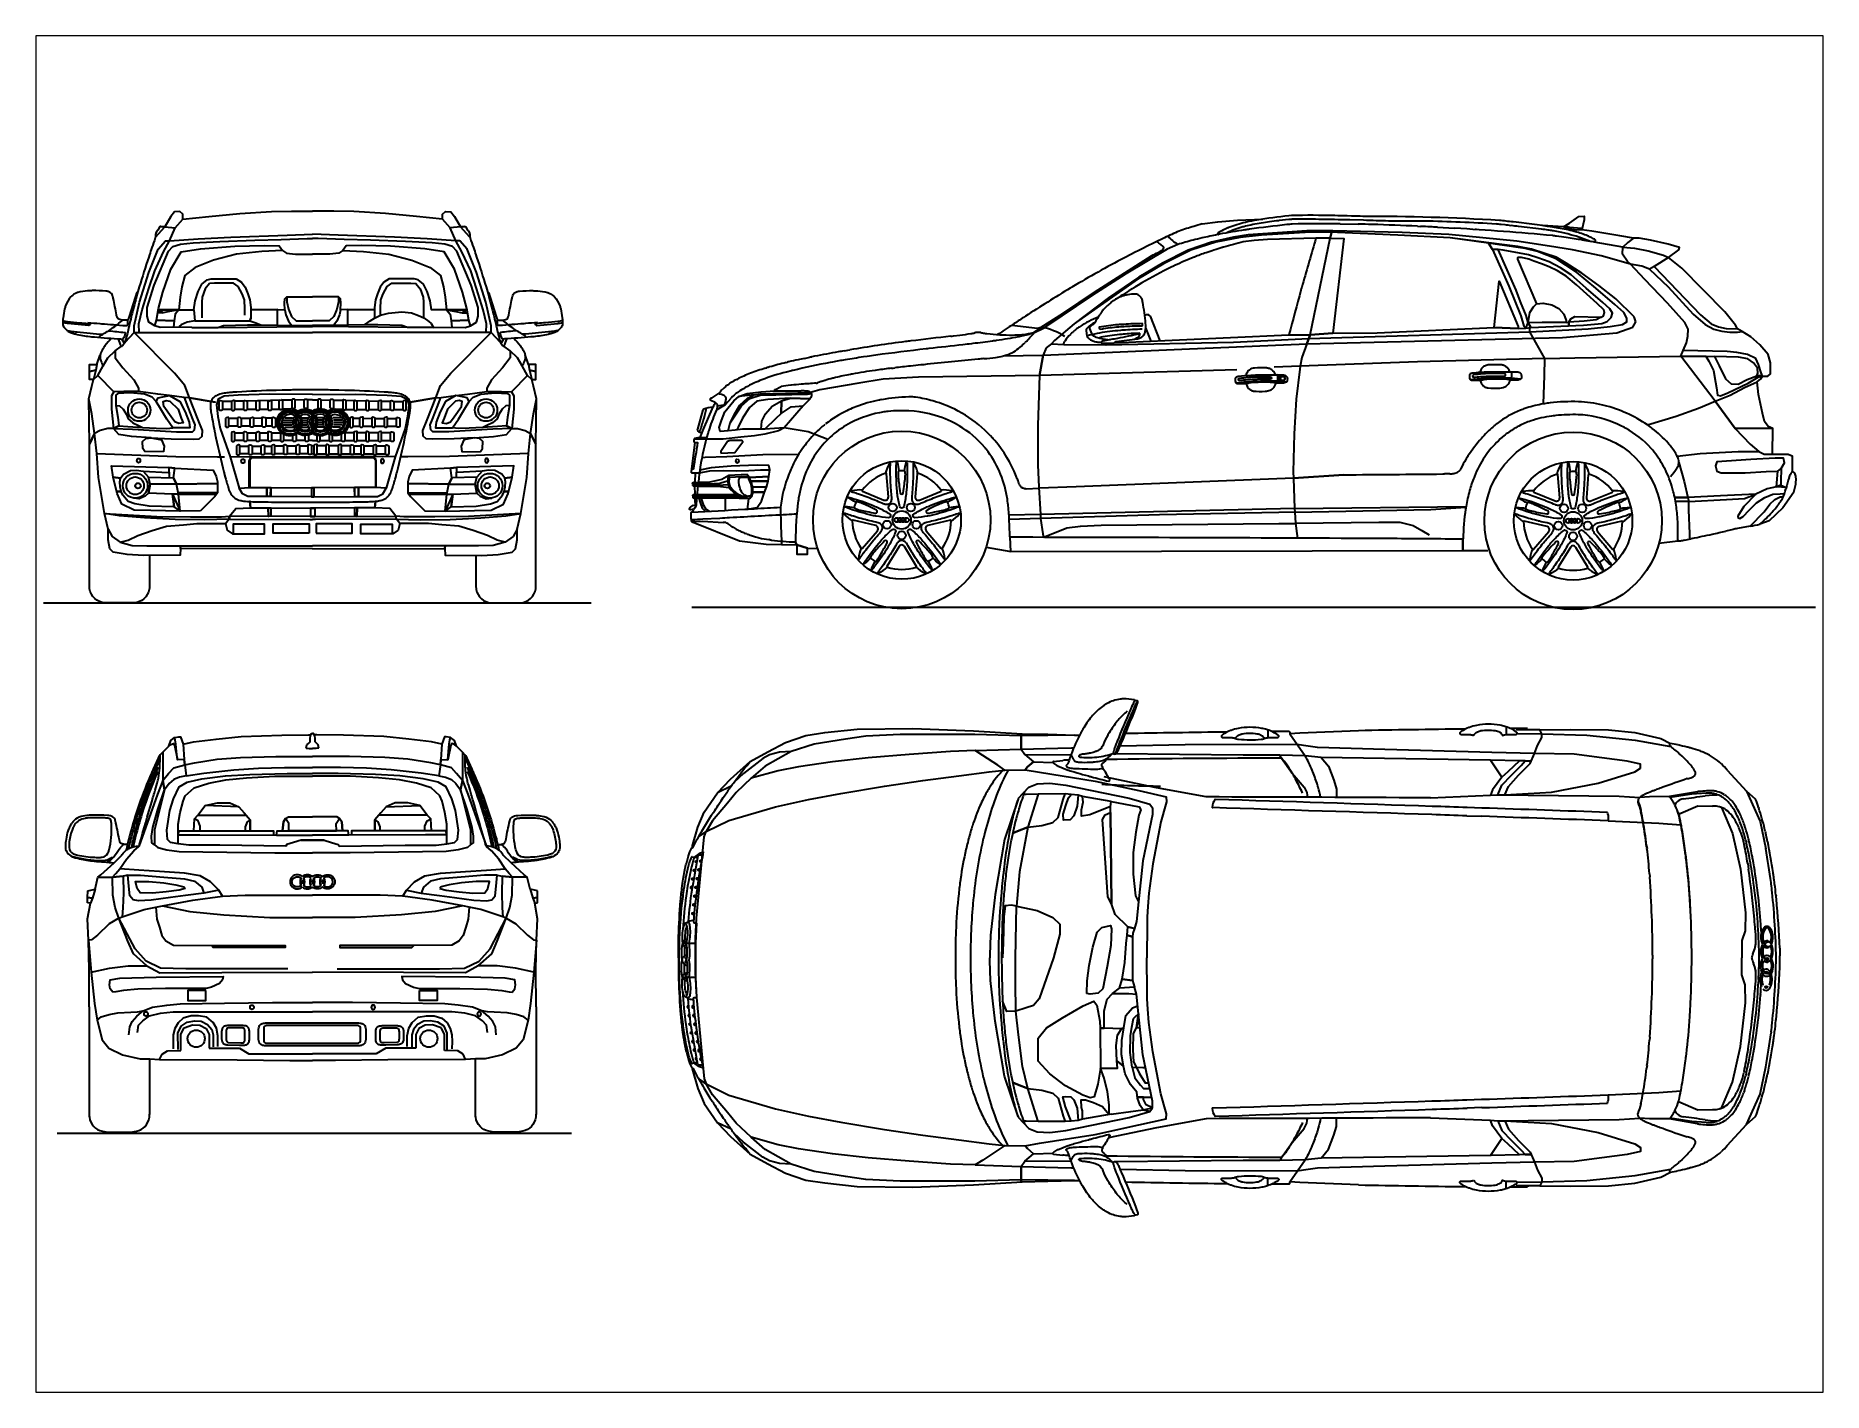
# Paper-space layout 'DWGFree.com' of a CAD drawing. Header units: millimetres. Extents: x 26 to 231, y 20 to 176.
# The model-space entities are those that its viewports show. They can reach past a viewport. Long polylines and large blocks are cut down to what shows.
import ezdxf

# ---------------------------------------------------------------- set-up
doc = ezdxf.new("R2010")
doc.units = ezdxf.units.MM
doc.layers.add('dwgFree.com-automobile', color=251, linetype='Continuous')
doc.layers.add('DwgFree.com-Lineas perimetro', color=250, linetype='Continuous')

psp = doc.layouts.new('DWGFree.com')

msp = doc.modelspace()

# ---------------------------------------------------------------- texts
at = {"layer": 'DwgFree.com-Lineas perimetro', "color": 18, "true_color": 0x000000}
msp.add_text('DwgFree.com - Cad Blocks Free', height=0.385611, dxfattribs=at).set_placement((-732.6798, -2307.6809))

# ---------------------------------------------------------------- linework, layer by layer
at = {"layer": 'dwgFree.com-automobile', "color": 18, "true_color": 0x000000}
for p, q in [((-723.6834, -2310.9537), (-723.6837, -2310.9525)), ((-723.6736, -2311.0001), (-723.6741, -2310.9975)), ((-723.6534, -2311.1318), (-723.6545, -2311.1226)), ((-723.6362, -2311.3166), (-723.6366, -2311.3092)), ((-723.7933, -2311.5519), (-723.7933, -2311.5663)), ((-723.3756, -2311.5679), (-723.3755, -2311.5683)), ((-723.3715, -2311.5455), (-723.3684, -2311.5385)), ((-723.259, -2311.5222), (-723.2579, -2311.5549))]:
    msp.add_line(p, q, dxfattribs=at)
for centre, radius, start, end in [((-723.887, -2311.0048), 0.2099, 13.20207, 14.06319), ((-724.5658, -2311.164), 0.9072, 10.57868, 13.20207), ((-725.5496, -2311.3504), 1.9085, 9.27646, 10.57868), ((-725.5496, -2311.3572), 1.9085, 9.27646, 10.57868), ((-725.8741, -2311.4034), 2.2373, 7.21022, 9.27646), ((-725.5468, -2311.3714), 1.9085, 6.64677, 7.21022), ((-726.7896, -2311.5162), 3.1597, 3.75609, 6.64677), ((-726.4927, -2311.5041), 2.8627, 2.7864, 3.75609), ((-725.5859, -2311.4649), 0.9542, 177.18018, 177.77723), ((-723.2842, -2311.5843), 0.0954, 163.46832, 166.83309), ((-723.2842, -2311.5408), 0.0954, 193.16691, 196.53168), ((-723.2795, -2311.5853), 0.1002, 156.62735, 163.46832), ((-724.9746, -2311.6134), 1.7176, 1.69676, 1.95191), ((-724.9746, -2311.5117), 1.7176, 358.04809, 358.30324)]:
    msp.add_arc(centre, radius, start, end, dxfattribs=at)
at = {"layer": 'dwgFree.com-automobile', "color": 18, "true_color": 0x000000, "extrusion": (0, 0, -1)}
for centre, start_param, end_param in [((-723.3119, -2311.5968), 2.706149, 3.577036), ((-723.3119, -2311.536), 3.934719, 5.490059)]:
    msp.add_ellipse(centre, major_axis=(0, -0.0335), ratio=0.550612, start_param=start_param, end_param=end_param, dxfattribs=at)
at = {"layer": 'dwgFree.com-automobile', "color": 18, "true_color": 0x000000}
msp.add_ellipse((-723.3119, -2311.536), major_axis=(0, 0.0335), ratio=0.550612, start_param=2.706149, end_param=3.577036, dxfattribs=at)
at = {"layer": 'DwgFree.com-Lineas perimetro', "color": 18, "true_color": 0x000000}
for p, q in [((-725.5117, -2308.4903), (-725.5152, -2308.4912)), ((-725.5014, -2308.4717), (-725.5044, -2308.4724)), ((-725.4026, -2308.47), (-725.4112, -2308.4711)), ((-725.3626, -2308.4649), (-725.364, -2308.4651)), ((-725.3309, -2308.4817), (-725.3297, -2308.4816)), ((-725.3103, -2308.4435), (-725.3221, -2308.4447)), ((-725.1056, -2308.4787), (-725.0306, -2308.4797)), ((-725.0588, -2308.4455), (-725.0764, -2308.4451)), ((-725.0083, -2308.4634), (-725.0652, -2308.462)), ((-724.7807, -2308.4883), (-724.7679, -2308.4889)), ((-724.4131, -2308.4831), (-724.4291, -2308.4813)), ((-724.3667, -2308.4717), (-724.3796, -2308.4702)), ((-724.2607, -2308.501), (-724.3561, -2308.4897)), ((-725.6203, -2308.5188), (-725.6202, -2308.5193)), ((-725.5871, -2308.4995), (-725.589, -2308.5003)), ((-725.5074, -2308.5038), (-725.5051, -2308.5035)), ((-724.6971, -2308.4928), (-724.6254, -2308.4969)), ((-724.2102, -2308.5081), (-724.2137, -2308.5075)), ((-724.1499, -2308.5208), (-724.1565, -2308.5191)), ((-724.1178, -2308.5117), (-724.123, -2308.5103)), ((-724.0899, -2308.5459), (-724.0489, -2308.5523)), ((-724.1569, -2308.6429), (-724.1986, -2308.6181)), ((-729.8903, -2308.7322), (-729.868, -2308.7141)), ((-729.868, -2308.7141), (-729.8505, -2308.7099)), ((-729.8505, -2308.7099), (-729.8251, -2308.7089)), ((-729.8251, -2308.7089), (-729.7793, -2308.7089)), ((-729.7793, -2308.7089), (-729.7455, -2308.7099)), ((-729.7455, -2308.7099), (-729.7238, -2308.7239)), ((-724.0904, -2308.6856), (-724.1569, -2308.6429)), ((-724.0192, -2308.7374), (-724.0904, -2308.6856)), ((-729.9189, -2308.8017), (-729.906, -2308.7633)), ((-729.906, -2308.7633), (-729.8903, -2308.7322)), ((-729.8892, -2308.7867), (-729.8906, -2308.8072)), ((-729.8763, -2308.7511), (-729.8892, -2308.7867)), ((-729.8581, -2308.7294), (-729.8763, -2308.7511)), ((-729.8369, -2308.727), (-729.8581, -2308.7294)), ((-729.7751, -2308.727), (-729.8369, -2308.727)), ((-729.7573, -2308.727), (-729.7751, -2308.727)), ((-729.7377, -2308.7413), (-729.7573, -2308.727)), ((-729.7213, -2308.7724), (-729.7377, -2308.7413)), ((-729.7238, -2308.7239), (-729.7077, -2308.7448)), ((-729.7116, -2308.7978), (-729.7213, -2308.7724)), ((-729.7077, -2308.7448), (-729.6966, -2308.7727)), ((-729.6966, -2308.7727), (-729.6885, -2308.7982)), ((-723.9477, -2308.7935), (-724.0192, -2308.7374)), ((-729.9876, -2308.8393), (-729.9245, -2308.8394)), ((-729.9245, -2308.8394), (-729.9189, -2308.8017)), ((-729.8906, -2308.8072), (-729.8906, -2308.855)), ((-729.8906, -2308.855), (-729.8906, -2308.873)), ((-729.7102, -2308.8358), (-729.7116, -2308.7978)), ((-729.7102, -2308.862), (-729.7102, -2308.8358)), ((-729.6885, -2308.7982), (-729.6843, -2308.8299)), ((-729.6843, -2308.8299), (-729.6843, -2308.8393)), ((-729.6843, -2308.8393), (-729.6843, -2308.8746)), ((-723.8699, -2308.8687), (-723.9477, -2308.7935)), ((-729.9319, -2308.9132), (-729.8226, -2308.9132)), ((-729.8226, -2308.9132), (-729.7995, -2308.906)), ((-729.7995, -2308.906), (-729.6987, -2308.9025)), ((-729.6987, -2308.9025), (-729.6425, -2308.9025)), ((-726.6378, -2308.9353), (-726.6374, -2308.9352)), ((-726.486, -2308.904), (-726.3789, -2308.9162)), ((-726.3931, -2308.9366), (-726.3931, -2308.9369)), ((-726.239, -2308.9419), (-726.2401, -2308.943)), ((-726.2118, -2308.9185), (-726.214, -2308.9201)), ((-724.1715, -2308.956), (-723.9429, -2308.9357)), ((-723.9429, -2308.9357), (-723.8756, -2308.9127)), ((-723.8756, -2308.9127), (-723.8642, -2308.8894)), ((-723.8642, -2308.8894), (-723.8699, -2308.8687)), ((-727.1911, -2309.012), (-727.1666, -2309.0078)), ((-726.9108, -2308.9706), (-726.9105, -2308.9705)), ((-726.7318, -2308.9491), (-726.7047, -2308.9457)), ((-726.4436, -2308.9433), (-726.4381, -2308.9428)), ((-726.4284, -2308.9755), (-726.4301, -2308.9772)), ((-726.3419, -2308.9999), (-726.3549, -2309.0305)), ((-726.3549, -2309.0305), (-725.7714, -2309.0052)), ((-726.32, -2308.983), (-726.3419, -2308.9999)), ((-726.2661, -2308.9858), (-726.0907, -2308.9873)), ((-726.2641, -2308.9729), (-726.2651, -2308.9743)), ((-726.0891, -2308.9867), (-726.0879, -2308.9856)), ((-726.0871, -2308.984), (-726.0869, -2308.9802)), ((-725.7714, -2309.0052), (-725.2468, -2308.982)), ((-725.2468, -2308.982), (-725.2326, -2308.9448)), ((-725.2326, -2308.9448), (-725.2468, -2308.982)), ((-725.2468, -2308.982), (-724.1715, -2308.956)), ((-727.5214, -2309.0848), (-727.5166, -2309.0834)), ((-727.4347, -2309.0611), (-727.4284, -2309.0596)), ((-727.3577, -2309.0436), (-727.3346, -2309.0388)), ((-727.3276, -2309.0374), (-727.3273, -2309.0373)), ((-726.9009, -2309.0748), (-726.9126, -2309.0761)), ((-726.8566, -2309.0702), (-726.8574, -2309.0703)), ((-726.5221, -2309.0334), (-726.524, -2309.0339)), ((-727.6425, -2309.1322), (-727.6395, -2309.1307)), ((-727.4127, -2309.1564), (-727.4154, -2309.1567)), ((-727.2949, -2309.1438), (-727.3024, -2309.1465)), ((-727.235, -2309.1262), (-727.2379, -2309.1269)), ((-727.1641, -2309.1109), (-727.1721, -2309.1124)), ((-727.0531, -2309.093), (-727.0603, -2309.094)), ((-725.3698, -2309.1151), (-725.3698, -2309.148)), ((-729.7646, -2309.2243), (-729.8035, -2309.2253)), ((-729.7143, -2309.2231), (-729.752, -2309.224)), ((-729.6568, -2309.2216), (-729.7027, -2309.2228)), ((-729.6022, -2309.2203), (-729.6497, -2309.2214)), ((-729.5618, -2309.2197), (-729.6014, -2309.2202)), ((-729.512, -2309.219), (-729.5508, -2309.2195)), ((-729.4603, -2309.2183), (-729.498, -2309.2188)), ((-729.4245, -2309.2178), (-729.4463, -2309.2181)), ((-729.4245, -2309.2178), (-729.4027, -2309.2181)), ((-729.3887, -2309.2183), (-729.351, -2309.2188)), ((-729.337, -2309.219), (-729.2982, -2309.2195)), ((-729.2871, -2309.2197), (-729.2476, -2309.2202)), ((-729.2468, -2309.2203), (-729.1993, -2309.2214)), ((-729.1922, -2309.2216), (-729.1463, -2309.2228)), ((-729.1347, -2309.2231), (-729.097, -2309.224)), ((-729.0844, -2309.2243), (-729.0455, -2309.2253)), ((-727.7162, -2309.1915), (-727.7162, -2309.1907)), ((-727.7064, -2309.1956), (-727.7143, -2309.1938)), ((-727.702, -2309.1732), (-727.7006, -2309.1719)), ((-727.6916, -2309.2344), (-727.6894, -2309.2277)), ((-727.4836, -2309.1778), (-727.4836, -2309.1784)), ((-727.4818, -2309.1802), (-727.372, -2309.1802)), ((-727.33, -2309.2075), (-727.3305, -2309.2082)), ((-727.0333, -2309.2171), (-727.04, -2309.2184)), ((-726.8904, -2309.2069), (-726.8967, -2309.206)), ((-726.8065, -2309.2257), (-726.8099, -2309.2247)), ((-724.2475, -2309.2343), (-724.252, -2309.2351)), ((-723.9969, -2309.2412), (-724.0025, -2309.2398)), ((-729.7658, -2309.2588), (-729.8035, -2309.2588)), ((-729.7389, -2309.2962), (-729.7766, -2309.2965)), ((-729.7143, -2309.2588), (-729.7517, -2309.2588)), ((-729.6869, -2309.2958), (-729.7248, -2309.2961)), ((-729.6625, -2309.2588), (-729.7002, -2309.2588)), ((-729.6361, -2309.2954), (-729.673, -2309.2957)), ((-729.6115, -2309.2588), (-729.6484, -2309.2588)), ((-729.5945, -2309.295), (-729.622, -2309.2953)), ((-729.5621, -2309.2587), (-729.5974, -2309.2587)), ((-729.5289, -2309.2571), (-729.5513, -2309.2571)), ((-729.5496, -2309.3134), (-729.5132, -2309.3134)), ((-729.549, -2309.3034), (-729.5126, -2309.3034)), ((-729.5426, -2309.293), (-729.509, -2309.293)), ((-729.4987, -2309.2847), (-729.4877, -2309.2819)), ((-729.4877, -2309.2654), (-729.4877, -2309.2963)), ((-729.4877, -2309.2819), (-729.4768, -2309.2847)), ((-729.469, -2309.293), (-729.4442, -2309.293)), ((-729.4654, -2309.3034), (-729.4478, -2309.3034)), ((-729.4646, -2309.3134), (-729.4486, -2309.3134)), ((-729.4235, -2309.2819), (-729.4245, -2309.2822)), ((-729.4235, -2309.2649), (-729.4235, -2309.2963)), ((-729.4235, -2309.2649), (-729.4235, -2309.2963)), ((-729.4235, -2309.2819), (-729.4125, -2309.2847)), ((-729.38, -2309.293), (-729.4047, -2309.293)), ((-729.3836, -2309.3034), (-729.4012, -2309.3034)), ((-729.3844, -2309.3134), (-729.4004, -2309.3134)), ((-729.3612, -2309.2819), (-729.3722, -2309.2847)), ((-729.3612, -2309.2654), (-729.3612, -2309.2963)), ((-729.3503, -2309.2847), (-729.3612, -2309.2819)), ((-729.3064, -2309.293), (-729.34, -2309.293)), ((-729.3, -2309.3034), (-729.3364, -2309.3034)), ((-729.2994, -2309.3134), (-729.3358, -2309.3134)), ((-729.3201, -2309.2571), (-729.2977, -2309.2571)), ((-729.2869, -2309.2587), (-729.2515, -2309.2587)), ((-729.2544, -2309.295), (-729.227, -2309.2953)), ((-729.2374, -2309.2588), (-729.2006, -2309.2588)), ((-729.2129, -2309.2954), (-729.176, -2309.2957)), ((-729.1865, -2309.2588), (-729.1487, -2309.2588)), ((-729.1621, -2309.2958), (-729.1242, -2309.2961)), ((-729.1347, -2309.2588), (-729.0973, -2309.2588)), ((-729.1101, -2309.2962), (-729.0724, -2309.2965)), ((-729.0832, -2309.2588), (-729.0455, -2309.2588)), ((-727.1721, -2309.2602), (-727.1791, -2309.2635)), ((-727.019, -2309.268), (-727.0234, -2309.2687)), ((-726.8219, -2309.2794), (-726.8239, -2309.2789)), ((-724.3397, -2309.258), (-724.3477, -2309.2611)), ((-724.3035, -2309.3061), (-724.3038, -2309.3062)), ((-724.2114, -2309.2854), (-724.2174, -2309.2862)), ((-724.0649, -2309.2839), (-724.067, -2309.2836)), ((-729.7389, -2309.329), (-729.7766, -2309.329)), ((-729.752, -2309.357), (-729.7143, -2309.357)), ((-729.7143, -2309.3894), (-729.752, -2309.3894)), ((-729.6871, -2309.329), (-729.7248, -2309.329)), ((-729.7002, -2309.357), (-729.6625, -2309.357)), ((-729.6625, -2309.3894), (-729.7002, -2309.3894)), ((-729.6361, -2309.3289), (-729.673, -2309.3289)), ((-729.6484, -2309.357), (-729.6115, -2309.357)), ((-729.6115, -2309.3894), (-729.6484, -2309.3894)), ((-729.5945, -2309.3289), (-729.622, -2309.3289)), ((-729.5974, -2309.357), (-729.5601, -2309.357)), ((-729.5601, -2309.3893), (-729.5974, -2309.3894)), ((-729.5484, -2309.3234), (-729.5123, -2309.3234)), ((-729.5083, -2309.3893), (-729.546, -2309.3893)), ((-729.5419, -2309.3334), (-729.5084, -2309.3334)), ((-729.4981, -2309.3408), (-729.4877, -2309.3396)), ((-729.4565, -2309.3893), (-729.4942, -2309.3893)), ((-729.4877, -2309.3296), (-729.4877, -2309.3588)), ((-729.4877, -2309.3396), (-729.4774, -2309.3408)), ((-729.469, -2309.3334), (-729.4442, -2309.3334)), ((-729.4654, -2309.3234), (-729.4478, -2309.3234)), ((-729.4245, -2309.3893), (-729.4424, -2309.3893)), ((-729.4235, -2309.3396), (-729.4245, -2309.3398)), ((-729.4245, -2309.3893), (-729.4066, -2309.3893)), ((-729.4235, -2309.3296), (-729.4235, -2309.3592)), ((-729.4235, -2309.3296), (-729.4235, -2309.3592)), ((-729.4235, -2309.3396), (-729.4132, -2309.3408)), ((-729.38, -2309.3334), (-729.4047, -2309.3334)), ((-729.3836, -2309.3234), (-729.4012, -2309.3234)), ((-729.3925, -2309.3893), (-729.3548, -2309.3893)), ((-729.3612, -2309.3396), (-729.3716, -2309.3408)), ((-729.3612, -2309.3296), (-729.3612, -2309.3588)), ((-729.3509, -2309.3408), (-729.3612, -2309.3396)), ((-729.3407, -2309.3893), (-729.303, -2309.3893)), ((-729.307, -2309.3334), (-729.3406, -2309.3334)), ((-729.3006, -2309.3234), (-729.3367, -2309.3234)), ((-729.2515, -2309.357), (-729.2889, -2309.357)), ((-729.2889, -2309.3893), (-729.2515, -2309.3894)), ((-729.2544, -2309.3289), (-729.227, -2309.3289)), ((-729.2006, -2309.357), (-729.2374, -2309.357)), ((-729.2374, -2309.3894), (-729.2006, -2309.3894)), ((-729.2129, -2309.3289), (-729.176, -2309.3289)), ((-729.1487, -2309.357), (-729.1865, -2309.357)), ((-729.1865, -2309.3894), (-729.1487, -2309.3894)), ((-729.1619, -2309.329), (-729.1242, -2309.329)), ((-729.097, -2309.357), (-729.1347, -2309.357)), ((-729.1347, -2309.3894), (-729.097, -2309.3894)), ((-729.1101, -2309.329), (-729.0724, -2309.329)), ((-727.8209, -2309.3816), (-727.7707, -2309.3829)), ((-727.7959, -2309.3768), (-727.7824, -2309.3416)), ((-727.2023, -2309.3379), (-727.2044, -2309.3393)), ((-726.7071, -2309.327), (-726.7082, -2309.3264)), ((-726.5708, -2309.3741), (-726.5747, -2309.3698)), ((-724.5076, -2309.3745), (-724.5125, -2309.3799)), ((-724.447, -2309.3177), (-724.4481, -2309.3185)), ((-724.4233, -2309.3738), (-724.4249, -2309.3751)), ((-723.9167, -2309.3319), (-723.9243, -2309.3281)), ((-723.7944, -2309.3381), (-723.7998, -2309.3341)), ((-729.7306, -2309.4127), (-729.6929, -2309.4127)), ((-729.6929, -2309.4451), (-729.7306, -2309.4451)), ((-729.6788, -2309.4127), (-729.6411, -2309.4127)), ((-729.6411, -2309.4451), (-729.6788, -2309.4451)), ((-729.627, -2309.4127), (-729.5975, -2309.4127)), ((-729.5973, -2309.4451), (-729.627, -2309.4451)), ((-729.5834, -2309.4118), (-729.5457, -2309.4118)), ((-729.5457, -2309.4442), (-729.5834, -2309.4442)), ((-729.5316, -2309.4118), (-729.4939, -2309.4118)), ((-729.4939, -2309.4442), (-729.5316, -2309.4442)), ((-729.4798, -2309.4118), (-729.4429, -2309.4118)), ((-729.4429, -2309.4442), (-729.4798, -2309.4442)), ((-729.4201, -2309.4118), (-729.4245, -2309.4118)), ((-729.4245, -2309.4441), (-729.4201, -2309.4442)), ((-729.3692, -2309.4118), (-729.406, -2309.4118)), ((-729.406, -2309.4442), (-729.3692, -2309.4442)), ((-729.3174, -2309.4118), (-729.3551, -2309.4118)), ((-729.3551, -2309.4442), (-729.3174, -2309.4442)), ((-729.2656, -2309.4118), (-729.3033, -2309.4118)), ((-729.3033, -2309.4442), (-729.2656, -2309.4442)), ((-729.2517, -2309.4451), (-729.222, -2309.4451)), ((-729.222, -2309.4127), (-729.2515, -2309.4127)), ((-729.1702, -2309.4127), (-729.2079, -2309.4127)), ((-729.2079, -2309.4451), (-729.1702, -2309.4451)), ((-729.1184, -2309.4127), (-729.1561, -2309.4127)), ((-729.1561, -2309.4451), (-729.1184, -2309.4451)), ((-726.5942, -2309.4252), (-726.5949, -2309.4243)), ((-724.4849, -2309.4385), (-724.4867, -2309.4409)), ((-723.798, -2309.4232), (-723.7988, -2309.4223)), ((-723.7195, -2309.4103), (-723.7209, -2309.4086)), ((-727.8174, -2309.5244), (-727.8184, -2309.5645)), ((-727.3974, -2309.4745), (-727.4002, -2309.4798)), ((-727.3283, -2309.4741), (-727.3311, -2309.4791)), ((-726.4673, -2309.5385), (-726.4674, -2309.5384)), ((-724.645, -2309.5287), (-724.6671, -2309.5291)), ((-724.6175, -2309.5251), (-724.6184, -2309.5254)), ((-724.6028, -2309.5154), (-724.6028, -2309.5154)), ((-724.5785, -2309.469), (-724.5836, -2309.4778)), ((-724.542, -2309.5398), (-724.5436, -2309.5436)), ((-723.745, -2309.501), (-723.746, -2309.4991)), ((-723.6872, -2309.4994), (-723.6865, -2309.4978)), ((-723.6827, -2309.4815), (-723.6827, -2309.4799)), ((-723.2115, -2309.5263), (-723.2125, -2309.5279)), ((-723.1913, -2309.5388), (-723.1913, -2309.5387)), ((-730.1138, -2309.6097), (-730.1278, -2309.6231)), ((-730.1138, -2309.6097), (-730.1079, -2309.5721)), ((-730.1079, -2309.5721), (-730.1138, -2309.6097)), ((-730.0139, -2309.6145), (-730.1138, -2309.6097)), ((-728.8351, -2309.6145), (-728.7352, -2309.6097)), ((-728.7352, -2309.6097), (-728.7411, -2309.5721)), ((-728.7411, -2309.5721), (-728.7352, -2309.6097)), ((-728.7352, -2309.6097), (-728.7211, -2309.6231)), ((-727.8192, -2309.5799), (-727.8184, -2309.6152)), ((-726.4397, -2309.588), (-726.441, -2309.5875)), ((-723.7041, -2309.61), (-723.706, -2309.6025)), ((-723.232, -2309.5891), (-723.2326, -2309.5915)), ((-727.3822, -2309.6313), (-727.3828, -2309.6353)), ((-726.5061, -2309.628), (-726.5071, -2309.6222)), ((-724.5773, -2309.6656), (-724.5778, -2309.6689)), ((-723.2917, -2309.6905), (-723.2918, -2309.6906)), ((-723.2522, -2309.6405), (-723.2526, -2309.641)), ((-727.8318, -2309.7296), (-727.7848, -2309.7273)), ((-723.6886, -2309.7135), (-723.6889, -2309.7096)), ((-723.455, -2309.7621), (-723.4858, -2309.7694)), ((-723.3837, -2309.749), (-723.4369, -2309.7584)), ((-727.5997, -2309.7811), (-727.6051, -2309.7791)), ((-727.5027, -2309.806), (-727.5071, -2309.8054)), ((-724.8853, -2309.8011), (-724.9586, -2309.8007)), ((-723.7663, -2309.8195), (-723.6866, -2309.8103)), ((-723.6827, -2309.8107), (-723.6844, -2309.8109)), ((-723.6275, -2309.8004), (-723.6324, -2309.8014)), ((-724.4083, -2310.5922), (-724.4083, -2310.6245)), ((-725.4101, -2310.605), (-725.4101, -2310.6373)), ((-725.32, -2310.6118), (-725.3923, -2310.6118)), ((-725.3181, -2310.6133), (-725.3181, -2310.6214)), ((-724.3182, -2310.599), (-724.3905, -2310.599)), ((-724.3163, -2310.6005), (-724.3163, -2310.605)), ((-726.3106, -2310.7373), (-726.2723, -2310.7328)), ((-723.7168, -2310.6743), (-723.7179, -2310.6733)), ((-723.669, -2310.7156), (-723.6781, -2310.7071)), ((-723.6317, -2310.6812), (-723.6346, -2310.6804)), ((-723.572, -2310.7024), (-723.5755, -2310.7008)), ((-729.9561, -2310.7976), (-729.8818, -2310.7863)), ((-729.8818, -2310.7863), (-729.7556, -2310.7727)), ((-729.7556, -2310.7727), (-729.6516, -2310.7653)), ((-729.6516, -2310.7653), (-729.5427, -2310.7628)), ((-729.1982, -2310.7653), (-729.3071, -2310.7628)), ((-729.0942, -2310.7727), (-729.1982, -2310.7653)), ((-728.9679, -2310.7863), (-729.0942, -2310.7727)), ((-728.8937, -2310.7976), (-728.9679, -2310.7863)), ((-725.8781, -2310.8485), (-726.0979, -2310.8021)), ((-723.6282, -2310.8043), (-723.6272, -2310.8039)), ((-723.6212, -2310.7676), (-723.6214, -2310.7674)), ((-723.6134, -2310.783), (-723.6135, -2310.7828)), ((-723.5038, -2310.748), (-723.5049, -2310.7471)), ((-725.6688, -2310.8865), (-725.8781, -2310.8485)), ((-723.8281, -2310.877), (-723.8265, -2310.8762)), ((-723.6045, -2310.8647), (-723.7224, -2310.8853)), ((-723.5542, -2310.8704), (-723.5543, -2310.8704)), ((-723.5401, -2310.861), (-723.5419, -2310.8609)), ((-723.5214, -2310.877), (-723.5229, -2310.8765)), ((-723.5208, -2310.8645), (-723.5213, -2310.8644)), ((-723.4971, -2310.8894), (-723.4983, -2310.8886)), ((-726.4721, -2310.9333), (-726.473, -2310.9367)), ((-726.4597, -2310.8956), (-726.4599, -2310.896)), ((-724.5736, -2310.9659), (-724.5125, -2310.968)), ((-724.5113, -2310.9331), (-724.5724, -2310.931)), ((-723.8532, -2310.897), (-723.8549, -2310.9085)), ((-723.6997, -2310.9193), (-723.6977, -2310.923)), ((-723.6837, -2310.9593), (-723.6025, -2310.9234)), ((-723.6837, -2310.9593), (-723.6834, -2310.9605)), ((-723.6025, -2310.9234), (-723.541, -2310.925)), ((-723.512, -2310.9278), (-723.5131, -2310.9275)), ((-723.5035, -2310.9305), (-723.4578, -2311.0403)), ((-723.4769, -2310.9469), (-723.4776, -2310.9463)), ((-723.4528, -2310.9371), (-723.4546, -2310.9344)), ((-723.445, -2310.924), (-723.446, -2310.9225)), ((-723.3477, -2310.9304), (-723.3463, -2310.9349)), ((-726.4865, -2310.99), (-726.488, -2310.9966)), ((-723.6741, -2311.0042), (-723.6736, -2311.0068)), ((-723.4578, -2311.0403), (-723.4242, -2311.1906)), ((-723.438, -2310.9999), (-723.4399, -2310.9962)), ((-723.4157, -2311.0199), (-723.4158, -2311.0196)), ((-723.4069, -2311.0053), (-723.4094, -2310.998)), ((-723.8181, -2311.0906), (-723.8166, -2311.1027)), ((-723.4086, -2311.0847), (-723.4099, -2311.0789)), ((-723.4013, -2311.0707), (-723.4024, -2311.0663)), ((-723.39, -2311.0631), (-723.3903, -2311.0621)), ((-723.6545, -2311.1294), (-723.6534, -2311.1386)), ((-723.4242, -2311.1906), (-723.4025, -2311.374)), ((-723.3738, -2311.1385), (-723.3739, -2311.1382)), ((-726.5217, -2311.2082), (-726.5221, -2311.2116)), ((-723.8062, -2311.2094), (-723.8052, -2311.2224)), ((-723.3759, -2311.2), (-723.3759, -2311.1998)), ((-723.2948, -2311.252), (-723.2954, -2311.2466)), ((-723.2843, -2311.2201), (-723.2842, -2311.2211)), ((-730.3708, -2311.3993), (-730.3588, -2311.3326)), ((-730.3707, -2311.3089), (-730.3697, -2311.2814)), ((-730.3702, -2311.3321), (-730.3707, -2311.3089)), ((-730.3503, -2311.3116), (-730.3707, -2311.3089)), ((-730.3707, -2311.3089), (-730.3503, -2311.3116)), ((-730.3588, -2311.3326), (-730.3702, -2311.3321)), ((-730.3697, -2311.2814), (-730.339, -2311.2739)), ((-730.3503, -2311.3116), (-730.3588, -2311.3326)), ((-730.339, -2311.2739), (-730.3503, -2311.3116)), ((-728.4801, -2311.2814), (-728.5108, -2311.2739)), ((-728.5108, -2311.2739), (-728.4995, -2311.3116)), ((-728.4995, -2311.3116), (-728.4791, -2311.3089)), ((-728.4791, -2311.3089), (-728.4995, -2311.3116)), ((-728.4995, -2311.3116), (-728.491, -2311.3326)), ((-728.491, -2311.3326), (-728.4796, -2311.3321)), ((-728.479, -2311.3993), (-728.491, -2311.3326)), ((-728.4791, -2311.3089), (-728.4801, -2311.2814)), ((-728.4796, -2311.3321), (-728.4791, -2311.3089)), ((-723.6366, -2311.316), (-723.6362, -2311.3234)), ((-723.2746, -2311.2993), (-723.2741, -2311.304)), ((-730.3664, -2311.4878), (-730.3708, -2311.3993)), ((-728.4834, -2311.4878), (-728.479, -2311.3993)), ((-723.4025, -2311.374), (-723.404, -2311.4486)), ((-730.3636, -2311.6127), (-730.3664, -2311.4878)), ((-730.3664, -2311.4878), (-730.3549, -2311.6228)), ((-728.4834, -2311.4878), (-728.4949, -2311.6228)), ((-728.4862, -2311.6127), (-728.4834, -2311.4878)), ((-723.404, -2311.4486), (-723.4174, -2311.4904)), ((-723.3479, -2311.471), (-723.3484, -2311.4614)), ((-727.8698, -2311.5016), (-727.8153, -2311.5016)), ((-723.259, -2311.6029), (-723.2579, -2311.5702)), ((-730.364, -2311.768), (-730.3636, -2311.6127)), ((-730.3549, -2311.6228), (-730.3413, -2311.7544)), ((-728.4949, -2311.6228), (-728.5085, -2311.7544)), ((-728.4858, -2311.768), (-728.4862, -2311.6127)), ((-727.8698, -2311.6434), (-727.8153, -2311.6434)), ((-723.404, -2311.6764), (-723.4174, -2311.6347)), ((-723.3715, -2311.5795), (-723.3684, -2311.5865)), ((-723.3607, -2311.6139), (-723.3604, -2311.6161)), ((-725.9627, -2311.7154), (-725.97, -2311.6856)), ((-725.9539, -2311.7976), (-725.9627, -2311.7154)), ((-723.4025, -2311.7511), (-723.404, -2311.6764)), ((-723.3479, -2311.654), (-723.3484, -2311.6637)), ((-723.3394, -2311.7162), (-723.3396, -2311.7197)), ((-730.3413, -2311.7544), (-730.3305, -2311.8243)), ((-728.5085, -2311.7544), (-728.5193, -2311.8243)), ((-723.4242, -2311.9345), (-723.4025, -2311.7511)), ((-730.3305, -2311.8243), (-730.3096, -2311.9066)), ((-729.9788, -2311.8831), (-729.9649, -2311.8572)), ((-729.9649, -2311.8572), (-729.9294, -2311.8448)), ((-729.9294, -2311.8448), (-729.8987, -2311.8457)), ((-729.8987, -2311.8457), (-729.8718, -2311.8591)), ((-729.8718, -2311.8591), (-729.8593, -2311.8841)), ((-728.978, -2311.8591), (-728.9905, -2311.8841)), ((-728.9511, -2311.8457), (-728.978, -2311.8591)), ((-728.9204, -2311.8448), (-728.9511, -2311.8457)), ((-728.8848, -2311.8572), (-728.9204, -2311.8448)), ((-728.871, -2311.8831), (-728.8848, -2311.8572)), ((-728.5193, -2311.8243), (-728.5401, -2311.9066)), ((-725.9353, -2311.9705), (-725.9539, -2311.7976)), ((-723.6366, -2311.8091), (-723.6362, -2311.8017)), ((-723.2746, -2311.8257), (-723.2741, -2311.8211)), ((-730.3096, -2311.9066), (-730.2806, -2311.9425)), ((-730.2806, -2311.9425), (-730.2232, -2311.9699)), ((-729.9788, -2311.9525), (-729.9788, -2311.8831)), ((-729.8593, -2311.8841), (-729.8593, -2311.9427)), ((-729.8593, -2311.9427), (-729.7326, -2311.9427)), ((-729.7326, -2311.9427), (-729.6922, -2311.9657)), ((-729.1172, -2311.9427), (-729.1575, -2311.9657)), ((-728.9905, -2311.9427), (-729.1172, -2311.9427)), ((-728.9905, -2311.8841), (-728.9905, -2311.9427)), ((-728.871, -2311.9525), (-728.871, -2311.8831)), ((-728.5692, -2311.9425), (-728.6265, -2311.9699)), ((-728.5401, -2311.9066), (-728.5692, -2311.9425)), ((-726.5221, -2311.9149), (-726.5217, -2311.9182)), ((-723.8052, -2311.8958), (-723.8062, -2311.9089)), ((-723.4578, -2312.0847), (-723.4242, -2311.9345)), ((-723.3759, -2311.9251), (-723.3759, -2311.9252)), ((-723.2948, -2311.873), (-723.2954, -2311.8784)), ((-723.2843, -2311.905), (-723.2842, -2311.904)), ((-730.2232, -2311.9699), (-730.1497, -2311.987)), ((-730.1497, -2311.987), (-730.1093, -2311.987)), ((-730.1093, -2311.987), (-730.0677, -2311.9903)), ((-730.0677, -2311.9903), (-730.0574, -2311.9669)), ((-730.0574, -2311.9669), (-730.0352, -2311.9537)), ((-730.0352, -2311.9537), (-729.9788, -2311.9525)), ((-729.6922, -2311.9657), (-729.4249, -2311.9657)), ((-729.1575, -2311.9657), (-729.4249, -2311.9657)), ((-728.8146, -2311.9537), (-728.871, -2311.9525)), ((-728.7923, -2311.9669), (-728.8146, -2311.9537)), ((-728.7821, -2311.9903), (-728.7923, -2311.9669)), ((-728.7405, -2311.987), (-728.7821, -2311.9903)), ((-728.7001, -2311.987), (-728.7405, -2311.987)), ((-728.6265, -2311.9699), (-728.7001, -2311.987)), ((-725.8954, -2312.1646), (-725.9353, -2311.9705)), ((-723.8166, -2312.0156), (-723.8181, -2312.0276)), ((-723.6545, -2311.9956), (-723.6534, -2311.9864)), ((-723.3738, -2311.9865), (-723.3739, -2311.9868)), ((-723.5035, -2312.1945), (-723.4578, -2312.0847)), ((-723.4086, -2312.0404), (-723.4099, -2312.0461)), ((-723.4013, -2312.0544), (-723.4024, -2312.0587)), ((-723.39, -2312.062), (-723.3903, -2312.063)), ((-726.488, -2312.1298), (-726.4865, -2312.1364)), ((-725.8942, -2312.1928), (-725.8954, -2312.1646)), ((-724.5736, -2312.1591), (-724.5125, -2312.1571)), ((-723.6837, -2312.1658), (-723.6834, -2312.1645)), ((-723.6837, -2312.1658), (-723.6025, -2312.2016)), ((-723.6741, -2312.1208), (-723.6736, -2312.1182)), ((-723.438, -2312.1252), (-723.4399, -2312.1289)), ((-723.4157, -2312.1052), (-723.4158, -2312.1054)), ((-723.4069, -2312.1197), (-723.4094, -2312.127)), ((-726.473, -2312.1897), (-726.4721, -2312.1931)), ((-726.4599, -2312.2304), (-726.4597, -2312.2308)), ((-726.4588, -2312.232), (-726.4151, -2312.2803)), ((-726.2596, -2312.2876), (-725.9933, -2312.2338)), ((-726.2066, -2312.2463), (-726.2362, -2312.2483)), ((-726.1896, -2312.2408), (-726.2066, -2312.2463)), ((-726.0691, -2312.22), (-726.1896, -2312.2408)), ((-725.9933, -2312.2338), (-725.9058, -2312.2087)), ((-725.9058, -2312.2087), (-725.8942, -2312.1928)), ((-725.6688, -2312.2385), (-725.8781, -2312.2765)), ((-724.5113, -2312.1919), (-724.5724, -2312.194)), ((-723.8532, -2312.228), (-723.8549, -2312.2166)), ((-723.6045, -2312.2604), (-723.7224, -2312.2397)), ((-723.6997, -2312.2057), (-723.6977, -2312.202)), ((-723.6025, -2312.2016), (-723.541, -2312.2)), ((-723.512, -2312.1972), (-723.5131, -2312.1975)), ((-723.4971, -2312.2356), (-723.4983, -2312.2364)), ((-723.4769, -2312.1782), (-723.4776, -2312.1788)), ((-723.4528, -2312.1879), (-723.4546, -2312.1906)), ((-723.445, -2312.201), (-723.446, -2312.2025)), ((-723.3477, -2312.1946), (-723.3463, -2312.1901)), ((-726.4259, -2312.2488), (-726.4368, -2312.2485)), ((-726.3761, -2312.2503), (-726.4259, -2312.2488)), ((-726.4151, -2312.2803), (-726.379, -2312.2931)), ((-726.379, -2312.2931), (-726.3263, -2312.2962)), ((-726.2614, -2312.251), (-726.3761, -2312.2503)), ((-726.3263, -2312.2962), (-726.2596, -2312.2876)), ((-726.2362, -2312.2483), (-726.2614, -2312.251)), ((-725.8781, -2312.2765), (-726.0795, -2312.319)), ((-723.8281, -2312.248), (-723.8265, -2312.2488)), ((-723.6282, -2312.3207), (-723.6272, -2312.3211)), ((-723.5542, -2312.2547), (-723.5543, -2312.2547)), ((-723.5401, -2312.264), (-723.5419, -2312.2642)), ((-723.5214, -2312.248), (-723.5229, -2312.2486)), ((-723.5208, -2312.2605), (-723.5213, -2312.2606)), ((-723.6212, -2312.3574), (-723.6214, -2312.3577)), ((-723.6134, -2312.342), (-723.6135, -2312.3423)), ((-723.5038, -2312.377), (-723.5049, -2312.378)), ((-723.7168, -2312.4508), (-723.7179, -2312.4518)), ((-723.669, -2312.4094), (-723.6781, -2312.4179)), ((-723.6317, -2312.4438), (-723.6346, -2312.4446)), ((-723.572, -2312.4227), (-723.5755, -2312.4243)), ((-725.4101, -2312.5201), (-725.4101, -2312.4878)), ((-725.32, -2312.5132), (-725.3923, -2312.5132)), ((-725.3181, -2312.5117), (-725.3181, -2312.5036)), ((-724.4083, -2312.5329), (-724.4083, -2312.5006)), ((-724.3182, -2312.526), (-724.3905, -2312.526)), ((-724.3163, -2312.5245), (-724.3163, -2312.52))]:
    msp.add_line(p, q, dxfattribs=at)
for points in [[(-730.0631, -2308.4891), (-730.0646, -2308.4891, 0.260625), (-730.0662, -2308.4899), (-730.0753, -2308.5047, -0.106299), (-730.0765, -2308.5059), (-730.0775, -2308.5066, 0.125273), (-730.0789, -2308.5082), (-730.0835, -2308.5172, 0.119588), (-730.0845, -2308.5212), (-730.0845, -2308.5284, -0.071053), (-730.0854, -2308.535, -0.010854), (-730.0863, -2308.5377, -0.001951), (-730.1002, -2308.5781, 0.003488), (-730.1107, -2308.6091), (-730.1136, -2308.6177, 0.007894), (-730.1532, -2308.7434, 0.00429), (-730.1644, -2308.7821), (-730.1653, -2308.7853, 0.005962), (-730.1765, -2308.8274), (-730.1801, -2308.8419, 0.002507), (-730.1869, -2308.8692, 0.000829), (-730.196, -2308.9067), (-730.1969, -2308.9104, 0.003937), (-730.2034, -2308.9389, -0.003227), (-730.2055, -2308.9478), (-730.2064, -2308.9516, -0.024881), (-730.212, -2308.971, -0.008257), (-730.2132, -2308.9743), (-730.2143, -2308.9772, -0.124599), (-730.2253, -2308.9929, -0.465594), (-730.2286, -2308.9923, -0.025072), (-730.2299, -2308.9899, -0.020713), (-730.2317, -2308.9856), (-730.2408, -2308.9612)], [(-728.7859, -2308.4891), (-728.7843, -2308.4891, -0.260625), (-728.7828, -2308.4899), (-728.7737, -2308.5047, 0.106299), (-728.7725, -2308.5059), (-728.7715, -2308.5066, -0.125273), (-728.7701, -2308.5082), (-728.7655, -2308.5172, -0.119588), (-728.7645, -2308.5212), (-728.7645, -2308.5284, 0.071053), (-728.7636, -2308.535, 0.010854), (-728.7627, -2308.5377, 0.001951), (-728.7488, -2308.5781, -0.003488), (-728.7383, -2308.6091), (-728.7354, -2308.6177, -0.007894), (-728.6958, -2308.7434, -0.00429), (-728.6846, -2308.7821), (-728.6837, -2308.7853, -0.005962), (-728.6725, -2308.8274), (-728.6689, -2308.8419, -0.002507), (-728.6621, -2308.8692, -0.000829), (-728.653, -2308.9067), (-728.6521, -2308.9104, -0.003937), (-728.6455, -2308.9389, 0.003227), (-728.6435, -2308.9478), (-728.6426, -2308.9516, 0.024881), (-728.637, -2308.971, 0.008257), (-728.6358, -2308.9743), (-728.6347, -2308.9772, 0.124599), (-728.6236, -2308.9929, 0.465594), (-728.6204, -2308.9923, 0.025072), (-728.619, -2308.9899, 0.020713), (-728.6173, -2308.9856), (-728.6082, -2308.9612)], [(-725.6863, -2308.4789, 0.00646), (-725.7214, -2308.4889), (-725.7284, -2308.491, 0.01603), (-725.7911, -2308.512)], [(-725.7911, -2308.512, 0.005751), (-725.8524, -2308.5407, 0.000491), (-725.8551, -2308.5421), (-725.8734, -2308.5509, 0.005504), (-725.9673, -2308.5978), (-726.0066, -2308.6179, 0.001028), (-726.0124, -2308.6209, 0.015488), (-726.2334, -2308.7442), (-726.2374, -2308.7466, 0.000703), (-726.2406, -2308.7486, 0.008539), (-726.4289, -2308.8665), (-726.4366, -2308.8716, 0.001401), (-726.4816, -2308.901, 0.001292), (-726.5461, -2308.9438, 0.001292)], [(-725.5136, -2308.5541, 0.011768), (-725.5959, -2308.5759, 0.002187), (-725.6012, -2308.5774), (-725.6027, -2308.5779, 0.010992), (-725.6699, -2308.5996, 0.011097), (-725.7189, -2308.6179), (-725.7204, -2308.6185, 0.014012), (-725.8019, -2308.6537), (-725.8032, -2308.6543, 0.009761), (-725.8473, -2308.6759, 0.019055), (-725.9695, -2308.7446, 0.000528), (-725.9836, -2308.7533), (-725.9851, -2308.7542, 0.009435), (-726.0536, -2308.7983)], [(-725.8993, -2308.6124, 0.016735), (-725.8711, -2308.5981), (-725.8688, -2308.5968, 0.016138), (-725.8544, -2308.5883, 0.043411), (-725.8531, -2308.5873, 0.046894), (-725.8483, -2308.582, 0.175695), (-725.8472, -2308.5784, 0.220966), (-725.85, -2308.5732), (-725.86, -2308.5656, -0.023169), (-725.876, -2308.5522, -0.023169)], [(-725.8312, -2308.5306, 0.107221), (-725.8308, -2308.5311, 0.038461), (-725.7891, -2308.5653)], [(-725.6168, -2308.5226, 0.001241), (-725.6198, -2308.5232), (-725.6217, -2308.5236, 0.004699), (-725.6866, -2308.5377, 0.006213), (-725.7246, -2308.5468), (-725.725, -2308.5469, 0.015901), (-725.7891, -2308.5653)], [(-725.2079, -2308.5389, 0.000796), (-725.2643, -2308.7326, 0.004101), (-725.2713, -2308.7574, 0.000743), (-725.3219, -2308.9448, 0.0007)], [(-730.1599, -2308.7665, 0.321013), (-730.1652, -2308.7693, 0.037959), (-730.1653, -2308.7697, 0.003674), (-730.1987, -2308.8767, -0.330359), (-730.2071, -2308.8829), (-730.2155, -2308.8829, -0.040806), (-730.2297, -2308.8818, -0.055708), (-730.2389, -2308.8792, -0.18707), (-730.2445, -2308.8739, -0.056059), (-730.2483, -2308.8631, -0.011569), (-730.2486, -2308.8612, 0.011811), (-730.2628, -2308.791, 0.002209), (-730.2642, -2308.7849), (-730.2642, -2308.7847, 0.056704), (-730.2676, -2308.7754), (-730.2677, -2308.775, 0.11333), (-730.2736, -2308.7679, 0.103589), (-730.2841, -2308.7627), (-730.285, -2308.7625, 0.040993), (-730.2935, -2308.761, 0.025305), (-730.3494, -2308.7591, 0.01097), (-730.3687, -2308.7599), (-730.3706, -2308.76, 0.04829), (-730.4111, -2308.7664, 0.028984), (-730.4156, -2308.7678), (-730.4159, -2308.7679, 0.096613), (-730.4379, -2308.7818), (-730.4381, -2308.782, 0.029628), (-730.4415, -2308.7855, 0.08818), (-730.4629, -2308.8227), (-730.463, -2308.8231, 0.024889), (-730.4668, -2308.8354, 0.033634), (-730.4736, -2308.8731), (-730.4742, -2308.8784, 0.00576), (-730.4744, -2308.8799, 0.041287), (-730.4745, -2308.8981, 0.139925), (-730.4686, -2308.9142, 0.08736), (-730.4522, -2308.9298), (-730.4516, -2308.9302, 0.071405), (-730.4381, -2308.9367, 0.020241), (-730.4215, -2308.9412), (-730.4181, -2308.942, 0.003589), (-730.4144, -2308.9428, 0.024499), (-730.3535, -2308.9527), (-730.3531, -2308.9527, 0.006364), (-730.342, -2308.9538, 0.007375), (-730.2316, -2308.9618, -0.250912), (-730.2245, -2308.9661), (-730.2159, -2308.9808)], [(-728.6891, -2308.7665, -0.321013), (-728.6838, -2308.7693, -0.037959), (-728.6837, -2308.7697, -0.003674), (-728.6503, -2308.8767, 0.330359), (-728.6419, -2308.8829), (-728.6335, -2308.8829, 0.040806), (-728.6193, -2308.8818, 0.055708), (-728.6101, -2308.8792, 0.18707), (-728.6045, -2308.8739, 0.056059), (-728.6007, -2308.8631, 0.011569), (-728.6004, -2308.8612, -0.011811), (-728.5862, -2308.791, -0.002209), (-728.5848, -2308.7849), (-728.5848, -2308.7847, -0.056704), (-728.5814, -2308.7754), (-728.5813, -2308.775, -0.11333), (-728.5754, -2308.7679, -0.103589), (-728.5649, -2308.7627), (-728.564, -2308.7625, -0.040993), (-728.5555, -2308.761, -0.025305), (-728.4996, -2308.7591, -0.01097), (-728.4803, -2308.7599), (-728.4783, -2308.76, -0.04829), (-728.4379, -2308.7664, -0.028984), (-728.4334, -2308.7678), (-728.4331, -2308.7679, -0.096613), (-728.4111, -2308.7818), (-728.4108, -2308.782, -0.029628), (-728.4075, -2308.7855, -0.08818), (-728.3861, -2308.8227), (-728.386, -2308.8231, -0.024889), (-728.3822, -2308.8354, -0.033634), (-728.3754, -2308.8731), (-728.3748, -2308.8784, -0.00576), (-728.3746, -2308.8799, -0.041287), (-728.3745, -2308.8981, -0.139925), (-728.3804, -2308.9142, -0.08736), (-728.3968, -2308.9298), (-728.3974, -2308.9302, -0.071405), (-728.4109, -2308.9367, -0.020241), (-728.4275, -2308.9412), (-728.4309, -2308.942, -0.003589), (-728.4346, -2308.9428, -0.024499), (-728.4955, -2308.9527), (-728.4959, -2308.9527, -0.006364), (-728.507, -2308.9538, -0.007375), (-728.6174, -2308.9618, 0.250912), (-728.6245, -2308.9661), (-728.6331, -2308.9808)], [(-726.0553, -2308.978, -0.204249), (-726.0499, -2308.9736), (-726.0498, -2308.9736, -0.042954), (-726.0471, -2308.9731, 0.013772), (-725.9575, -2308.961, 0.089268), (-725.9431, -2308.9559), (-725.9421, -2308.9554, 0.128587), (-725.9309, -2308.9443), (-725.9307, -2308.9442, 0.075896), (-725.9253, -2308.931, 0.059709), (-725.9232, -2308.9131), (-725.9232, -2308.911, 0.023423), (-725.9239, -2308.8963, 0.019947), (-725.9357, -2308.8083, 0.023541), (-725.9373, -2308.801), (-725.9376, -2308.8, 0.041786), (-725.9407, -2308.7917, 0.025678), (-725.9422, -2308.7887), (-725.9424, -2308.7884, 0.148655), (-725.9552, -2308.7768), (-725.9554, -2308.7767, 0.106754), (-725.9683, -2308.7736, 0.053001), (-725.9984, -2308.7763), (-726.0012, -2308.7769, 0.018172), (-726.0158, -2308.7803, 0.054886), (-726.0396, -2308.7897, 0.006474), (-726.0459, -2308.7931), (-726.0464, -2308.7934, 0.025634), (-726.0605, -2308.8023), (-726.0611, -2308.8028, 0.01972), (-726.072, -2308.8111, 0.037168), (-726.1039, -2308.8419, 0.041424), (-726.111, -2308.8512, 0.004335), (-726.1357, -2308.8911, -0.092632), (-726.1434, -2308.8997, 0.011257), (-726.1557, -2308.9097, 0.076303), (-726.1597, -2308.9142, 0.000522), (-726.1597, -2308.9142, 0.241119), (-726.1601, -2308.9185), (-726.1519, -2308.9387, 0.04185), (-726.151, -2308.9405, 0.092076), (-726.1438, -2308.9485, 0.04115), (-726.1422, -2308.9495), (-726.142, -2308.9496, 0.063961), (-726.1205, -2308.9578), (-726.1201, -2308.9578, 0.014861), (-726.1128, -2308.9594, 0.009951), (-726.0732, -2308.9655)], [(-725.9276, -2308.8621, -0.043599), (-725.9195, -2308.8592, -0.175316), (-725.9115, -2308.8599), (-725.9112, -2308.8601, -0.160163), (-725.9063, -2308.8647, -0.028001), (-725.9052, -2308.8669), (-725.8635, -2308.9696)], [(-730.4747, -2308.8845, 0.054153), (-730.4546, -2308.8888), (-730.4029, -2308.8939, 0.002215), (-730.3697, -2308.897, 0.001207), (-730.3606, -2308.8978, -0.659909), (-730.3596, -2308.901), (-730.3635, -2308.9045, -0.208453), (-730.3666, -2308.9055), (-730.4544, -2308.8969, -0.051257), (-730.4748, -2308.8927)], [(-730.4563, -2308.9269, 0.000023), (-730.4404, -2308.9292, 0.007273), (-730.4149, -2308.9324, 0.010487), (-730.3056, -2308.9426)], [(-730.3697, -2308.8927, 0.003222), (-730.3183, -2308.8973), (-730.3126, -2308.8978, 0.002676), (-730.21, -2308.9059, 0.077147), (-730.2037, -2308.9054, 0.347094), (-730.2017, -2308.9028), (-730.2017, -2308.8811)], [(-730.3209, -2308.9556, -0.063346), (-730.3191, -2308.9505, -0.14822), (-730.3176, -2308.9491, 0.009338), (-730.2992, -2308.9383), (-730.2942, -2308.9353, 0.028717), (-730.2442, -2308.9008, 0.012646), (-730.2222, -2308.8827)], [(-730.2819, -2308.9276, 0.004507), (-730.2144, -2308.9347, -0.471819), (-730.2119, -2308.9385, -0.041757), (-730.2206, -2308.9606, -0.213556), (-730.2255, -2308.9647)], [(-728.4793, -2308.8927, -0.003222), (-728.5307, -2308.8973), (-728.5364, -2308.8978, -0.002676), (-728.639, -2308.9059, -0.077147), (-728.6453, -2308.9054, -0.347094), (-728.6473, -2308.9028), (-728.6473, -2308.8811)], [(-728.5671, -2308.9276, -0.004507), (-728.6345, -2308.9347, 0.471819), (-728.6371, -2308.9385, 0.041757), (-728.6284, -2308.9606, 0.213556), (-728.6235, -2308.9647)], [(-728.5281, -2308.9556, 0.063346), (-728.5299, -2308.9505, 0.14822), (-728.5314, -2308.9491, -0.009338), (-728.5498, -2308.9383), (-728.5548, -2308.9353, -0.028717), (-728.6048, -2308.9008, -0.012646), (-728.6268, -2308.8827)], [(-728.3927, -2308.9269, -0.000023), (-728.4086, -2308.9292, -0.007273), (-728.434, -2308.9324, -0.010487), (-728.5434, -2308.9426)], [(-728.3743, -2308.8845, -0.054153), (-728.3944, -2308.8888), (-728.4461, -2308.8939, -0.002215), (-728.4793, -2308.897, -0.001207), (-728.4884, -2308.8978, 0.659909), (-728.4894, -2308.901), (-728.4855, -2308.9045, 0.208453), (-728.4824, -2308.9055), (-728.3946, -2308.8969, 0.051257), (-728.3742, -2308.8927)], [(-726.3931, -2308.9369, -0.023746), (-726.4456, -2308.9508), (-726.4509, -2308.9519, -0.005036), (-726.4586, -2308.9534, -0.012681), (-726.5507, -2308.9687), (-726.5509, -2308.9687, -0.000043), (-726.5668, -2308.971, -0.00554), (-726.6499, -2308.9816), (-726.6561, -2308.9824, -0.000944), (-726.6915, -2308.9864, -0.000137), (-726.8347, -2309.0026, -0.000509), (-726.8459, -2309.0039, 0.006562), (-727.0579, -2309.0302, 0.002874), (-727.0937, -2309.0353), (-727.1096, -2309.0377, 0.003869), (-727.1867, -2309.0498, 0.005195), (-727.2398, -2309.0591), (-727.2501, -2309.061, 0.01315), (-727.4068, -2309.0945, 0.000764), (-727.4115, -2309.0957), (-727.4333, -2309.101, 0.034121), (-727.5374, -2309.1341, 0.012564), (-727.5673, -2309.1468), (-727.5701, -2309.1481, 0.021602), (-727.6065, -2309.1665, 0.023147), (-727.6373, -2309.1858), (-727.6383, -2309.1865, 0.052031), (-727.666, -2309.2104)], [(-726.1365, -2308.8924, 0.078973), (-726.1696, -2308.9163, 0.232058), (-726.1737, -2308.9281), (-726.1712, -2308.9484, 0.147722), (-726.168, -2308.9555, 0.069683), (-726.1598, -2308.9627, 0.062827), (-726.1415, -2308.9717, 0.016463), (-726.1385, -2308.9726, 0.030396), (-726.1286, -2308.9747, 0.000912), (-726.1285, -2308.9747, 0.027526), (-726.1105, -2308.9762)], [(-725.9381, -2308.921, 0.009855), (-726.0191, -2308.9253, 0.003277), (-726.0294, -2308.9261), (-726.0412, -2308.9272, 0.027741), (-726.1279, -2308.9395, 0.012751), (-726.1694, -2308.9489), (-726.171, -2308.9493)], [(-725.9725, -2308.9634, 0.143847), (-725.951, -2308.9492, 0.026657), (-725.9498, -2308.9475), (-725.9497, -2308.9473, 0.121143), (-725.9478, -2308.9422, 0.456654), (-725.9514, -2308.9382, 0.014788), (-726.0186, -2308.9423), (-726.0237, -2308.9428, 0.020339), (-726.104, -2308.9533, 0.01993), (-726.1132, -2308.9553), (-726.1134, -2308.9553, 0.217562), (-726.1173, -2308.9585)], [(-725.9481, -2308.9401, -0.011859), (-725.9742, -2308.9464), (-725.9784, -2308.9473, -0.004056), (-725.9847, -2308.9486, -0.001776), (-726.0313, -2308.9576), (-726.0426, -2308.9597, -0.001463), (-726.0968, -2308.9699), (-726.1033, -2308.9711, 0.029694), (-726.1053, -2308.9716, 0.182193), (-726.1101, -2308.9753, 0.366315), (-726.1097, -2308.9783, 0.115832), (-726.1074, -2308.9795), (-726.1073, -2308.9796, 0.050293), (-726.1054, -2308.9798, 0.045366), (-726.0553, -2308.978, 0.045057)], [(-730.2693, -2308.9594, 0.032077), (-730.2974, -2308.991, 0.01836), (-730.3024, -2308.9979), (-730.3034, -2308.9994, 0.050283), (-730.3143, -2309.02, 0.042136), (-730.3165, -2309.027), (-730.3169, -2309.0284, 0.096633), (-730.3173, -2309.0442), (-730.3171, -2309.0456, 0.05136), (-730.3147, -2309.0543, 0.046598), (-730.3043, -2309.0751)], [(-728.5797, -2308.9594, -0.032077), (-728.5516, -2308.991, -0.01836), (-728.5466, -2308.9979), (-728.5456, -2308.9994, -0.050283), (-728.5347, -2309.02, -0.042136), (-728.5324, -2309.027), (-728.5321, -2309.0284, -0.096633), (-728.5317, -2309.0442), (-728.5319, -2309.0456, -0.05136), (-728.5343, -2309.0543, -0.046598), (-728.5447, -2309.0751)], [(-725.3778, -2309.1128, 0.186455), (-725.394, -2309.0914), (-725.3957, -2309.0904, 0.008962), (-725.3969, -2309.0897, 0.076508), (-725.4102, -2309.0847, 0.042457), (-725.4155, -2309.084, 0.026499), (-725.4658, -2309.0847, 0.060856), (-725.4771, -2309.0868, 0.050517), (-725.4829, -2309.0893, 0.139448), (-725.4991, -2309.1057, 0.10415), (-725.5022, -2309.1157)], [(-724.3935, -2309.0999, 0.18781), (-724.41, -2309.0782), (-724.4127, -2309.0766, 0.0201), (-724.4149, -2309.0753, 0.07303), (-724.4268, -2309.0713), (-724.4275, -2309.0712, 0.031941), (-724.433, -2309.0706, 0.025149), (-724.4709, -2309.0706), (-724.4835, -2309.0712, 0.071262), (-724.4923, -2309.0729, 0.091747), (-724.5063, -2309.0809, 0.019392), (-724.5076, -2309.0822), (-724.5078, -2309.0823, 0.144406), (-724.5185, -2309.1017, 0.144406)], [(-725.3321, -2309.1434, 0.021282), (-725.3576, -2309.1407), (-725.3583, -2309.1407, 0.0082), (-725.3738, -2309.14, 0.019156), (-725.4631, -2309.1409, 0.006469), (-725.4834, -2309.1421), (-725.5002, -2309.1434, 0.020618), (-725.5427, -2309.1483)], [(-725.5006, -2309.1515, 0.186461), (-725.4861, -2309.1747, 0.035694), (-725.4833, -2309.1765, 0.053765), (-725.4749, -2309.1799, 0.043809), (-725.4709, -2309.1808, 0.044774), (-725.4214, -2309.1817, 0.02668), (-725.4114, -2309.1805), (-725.4107, -2309.1804, 0.109373), (-725.3919, -2309.1726, 0.028189), (-725.3885, -2309.1698), (-725.3879, -2309.1693, 0.163605), (-725.3757, -2309.1481)], [(-724.3481, -2309.1308, 0.028077), (-724.3981, -2309.1268, 0.005749), (-724.4186, -2309.1266), (-724.4422, -2309.1266, 0.02967), (-724.5592, -2309.1335)], [(-724.5172, -2309.1372, 0.058163), (-724.5129, -2309.1484), (-724.5122, -2309.1498, 0.025453), (-724.5111, -2309.1515, 0.124814), (-724.4977, -2309.1637), (-724.4972, -2309.164, 0.012465), (-724.4962, -2309.1645, 0.058015), (-724.49, -2309.1666), (-724.4895, -2309.1667, 0.028505), (-724.4837, -2309.1676, 0.036071), (-724.4387, -2309.1686, 0.008945), (-724.4353, -2309.1683), (-724.4349, -2309.1683, 0.042205), (-724.4217, -2309.166, 0.050445), (-724.4143, -2309.1633), (-724.4138, -2309.163, 0.144979), (-724.3963, -2309.1469, 0.000367), (-724.3959, -2309.1463), (-724.3959, -2309.1463, 0.092162), (-724.392, -2309.1355)], [(-729.6484, -2309.2587, -0.220739), (-729.6491, -2309.2601), (-729.6514, -2309.2621, -0.177266), (-729.6526, -2309.2626), (-729.6583, -2309.2626, -0.177266), (-729.6595, -2309.2621), (-729.6618, -2309.2601, -0.220739), (-729.6625, -2309.2587), (-729.6625, -2309.2264, -0.179157), (-729.6621, -2309.2252), (-729.6604, -2309.2232, -0.122871), (-729.6596, -2309.2227), (-729.6534, -2309.2203, -0.21658), (-729.6518, -2309.2204), (-729.6494, -2309.2216, -0.279535), (-729.6484, -2309.2233), (-729.6484, -2309.2587)], [(-729.5974, -2309.2588, -0.220739), (-729.5981, -2309.2602), (-729.6005, -2309.2622, -0.177266), (-729.6017, -2309.2626), (-729.6073, -2309.2626, -0.177266), (-729.6085, -2309.2622), (-729.6109, -2309.2602, -0.220739), (-729.6115, -2309.2588), (-729.6115, -2309.2265, -0.179157), (-729.6111, -2309.2253), (-729.6094, -2309.2233, -0.122871), (-729.6087, -2309.2228), (-729.6024, -2309.2203, -0.21658), (-729.6009, -2309.2204), (-729.5985, -2309.2217, -0.279535), (-729.5974, -2309.2233), (-729.5974, -2309.2587)], [(-729.5506, -2309.2557, -0.220739), (-729.5513, -2309.2571), (-729.5536, -2309.2591, -0.177266), (-729.5548, -2309.2595), (-729.5605, -2309.2595, -0.177266), (-729.5617, -2309.2591), (-729.5641, -2309.2571, -0.220739), (-729.5647, -2309.2557), (-729.5647, -2309.2234, -0.179157), (-729.5643, -2309.2222), (-729.5626, -2309.2202, -0.122871), (-729.5618, -2309.2197), (-729.5556, -2309.2172, -0.21658), (-729.554, -2309.2173), (-729.5516, -2309.2186, -0.279535), (-729.5506, -2309.2202), (-729.5506, -2309.2557)], [(-729.2984, -2309.2557, 0.220739), (-729.2977, -2309.2571), (-729.2954, -2309.2591, 0.177266), (-729.2941, -2309.2595), (-729.2885, -2309.2595, 0.177266), (-729.2873, -2309.2591), (-729.2849, -2309.2571, 0.220739), (-729.2843, -2309.2557), (-729.2843, -2309.2234, 0.179157), (-729.2847, -2309.2222), (-729.2864, -2309.2202, 0.122871), (-729.2872, -2309.2197), (-729.2934, -2309.2172, 0.21658), (-729.295, -2309.2173), (-729.2974, -2309.2186, 0.279535), (-729.2984, -2309.2202), (-729.2984, -2309.2557)], [(-729.2515, -2309.2588, 0.220739), (-729.2509, -2309.2602), (-729.2485, -2309.2622, 0.177266), (-729.2473, -2309.2626), (-729.2417, -2309.2626, 0.177266), (-729.2405, -2309.2622), (-729.2381, -2309.2602, 0.220739), (-729.2374, -2309.2588), (-729.2374, -2309.2265, 0.179157), (-729.2379, -2309.2253), (-729.2396, -2309.2233, 0.122871), (-729.2403, -2309.2228), (-729.2466, -2309.2203, 0.21658), (-729.2481, -2309.2204), (-729.2505, -2309.2217, 0.279535), (-729.2515, -2309.2233), (-729.2515, -2309.2587)], [(-729.2006, -2309.2587, 0.220739), (-729.1999, -2309.2601), (-729.1976, -2309.2621, 0.177266), (-729.1964, -2309.2626), (-729.1907, -2309.2626, 0.177266), (-729.1895, -2309.2621), (-729.1871, -2309.2601, 0.220739), (-729.1865, -2309.2587), (-729.1865, -2309.2264, 0.179157), (-729.1869, -2309.2252), (-729.1886, -2309.2232, 0.122871), (-729.1894, -2309.2227), (-729.1956, -2309.2203, 0.21658), (-729.1972, -2309.2204), (-729.1996, -2309.2216, 0.279535), (-729.2006, -2309.2233), (-729.2006, -2309.2587)], [(-727.7323, -2309.2297, 0.051153), (-727.7414, -2309.2474, -0.277814), (-727.7433, -2309.2489, 0.044551), (-727.7812, -2309.2568, 0.255594), (-727.7849, -2309.2605), (-727.8077, -2309.3412, 0.220672), (-727.807, -2309.3458), (-727.8043, -2309.3497, 0.210102), (-727.7974, -2309.3541), (-727.7878, -2309.3556)], [(-727.7236, -2309.2436, 0.331554), (-727.7266, -2309.2337, 0.081669), (-727.7514, -2309.2208, -0.406286), (-727.7534, -2309.217, -0.021737), (-727.7519, -2309.2127, -0.377243), (-727.7455, -2309.2094)], [(-729.673, -2309.3289, -0.220739), (-729.6736, -2309.3303), (-729.676, -2309.3323, -0.177266), (-729.6772, -2309.3327), (-729.6828, -2309.3327, -0.177266), (-729.6841, -2309.3323), (-729.6864, -2309.3303, -0.220739), (-729.6871, -2309.3289), (-729.6871, -2309.2966, -0.179157), (-729.6866, -2309.2954), (-729.6849, -2309.2934, -0.122871), (-729.6842, -2309.2929), (-729.6779, -2309.2904, -0.21658), (-729.6764, -2309.2905), (-729.674, -2309.2918, -0.279535), (-729.673, -2309.2934), (-729.673, -2309.3289)], [(-729.176, -2309.3289, 0.220739), (-729.1754, -2309.3303), (-729.173, -2309.3323, 0.177266), (-729.1718, -2309.3327), (-729.1661, -2309.3327, 0.177266), (-729.1649, -2309.3323), (-729.1626, -2309.3303, 0.220739), (-729.1619, -2309.3289), (-729.1619, -2309.2966, 0.179157), (-729.1624, -2309.2954), (-729.1641, -2309.2934, 0.122871), (-729.1648, -2309.2929), (-729.1711, -2309.2904, 0.21658), (-729.1726, -2309.2905), (-729.175, -2309.2918, 0.279535), (-729.176, -2309.2934), (-729.176, -2309.3289)], [(-727.725, -2309.2587, 0.266913), (-727.7269, -2309.2601, 0.02766), (-727.7573, -2309.3387), (-727.7597, -2309.3463, 0.004478), (-727.7639, -2309.3597, 0.037834), (-727.7955, -2309.5007), (-727.7973, -2309.5132, 0.0031), (-727.7997, -2309.5306, 0.01547), (-727.8125, -2309.6573, -0.124058), (-727.8167, -2309.6701), (-727.8173, -2309.671, -0.20492), (-727.8291, -2309.6791, -0.022804), (-727.8299, -2309.6792), (-727.8369, -2309.68, -0.45173), (-727.8403, -2309.6768, -0.072677), (-727.8397, -2309.6727, -0.16201), (-727.8367, -2309.6687), (-727.8268, -2309.6616, -0.162524), (-727.8249, -2309.661), (-727.8131, -2309.6613)], [(-727.7997, -2309.3535, 0.0308), (-727.792, -2309.3346, 0.003181), (-727.787, -2309.3194), (-727.7864, -2309.3177, 0.018768), (-727.7733, -2309.2708, 0.003768), (-727.7727, -2309.2685), (-727.7727, -2309.2682, 0.036355), (-727.7705, -2309.2538)], [(-729.6484, -2309.3893, -0.220739), (-729.6491, -2309.3907), (-729.6514, -2309.3927, -0.177266), (-729.6526, -2309.3932), (-729.6583, -2309.3932, -0.177266), (-729.6595, -2309.3927), (-729.6618, -2309.3907, -0.220739), (-729.6625, -2309.3893), (-729.6625, -2309.357, -0.179157), (-729.6621, -2309.3558), (-729.6604, -2309.3538, -0.122871), (-729.6596, -2309.3533), (-729.6534, -2309.3509, -0.21658), (-729.6518, -2309.3509), (-729.6494, -2309.3522, -0.279535), (-729.6484, -2309.3539), (-729.6484, -2309.3893)], [(-729.5573, -2309.3539, 0.031562), (-729.5575, -2309.3541), (-729.5593, -2309.3556, 0.229305), (-729.5601, -2309.357), (-729.5601, -2309.3894, 0.220739), (-729.5594, -2309.3908), (-729.5571, -2309.3928, 0.177266), (-729.5558, -2309.3933), (-729.5502, -2309.3933, 0.177266), (-729.549, -2309.3928), (-729.5466, -2309.3908, 0.220739), (-729.546, -2309.3894), (-729.546, -2309.3615)], [(-729.4942, -2309.3623), (-729.4942, -2309.3894, -0.220739), (-729.4949, -2309.3908), (-729.4972, -2309.3928, -0.177266), (-729.4984, -2309.3933), (-729.5041, -2309.3933, -0.177266), (-729.5053, -2309.3928), (-729.5076, -2309.3908, -0.220739), (-729.5083, -2309.3894), (-729.5083, -2309.3669)], [(-729.4424, -2309.3893, -0.220739), (-729.443, -2309.3907), (-729.4454, -2309.3927, -0.177266), (-729.4466, -2309.3932), (-729.4522, -2309.3932, -0.177266), (-729.4534, -2309.3927), (-729.4558, -2309.3907, -0.220739), (-729.4565, -2309.3893), (-729.4565, -2309.3679)], [(-729.4066, -2309.3893, 0.220739), (-729.406, -2309.3907), (-729.4036, -2309.3927, 0.177266), (-729.4024, -2309.3932), (-729.3968, -2309.3932, 0.177266), (-729.3955, -2309.3927), (-729.3932, -2309.3907, 0.220739), (-729.3925, -2309.3893), (-729.3925, -2309.3679)], [(-729.3548, -2309.3623), (-729.3548, -2309.3894, 0.220739), (-729.3541, -2309.3908), (-729.3518, -2309.3928, 0.177266), (-729.3506, -2309.3933), (-729.3449, -2309.3933, 0.177266), (-729.3437, -2309.3928), (-729.3414, -2309.3908, 0.220739), (-729.3407, -2309.3894), (-729.3407, -2309.3669)], [(-729.2917, -2309.3539, -0.031562), (-729.2915, -2309.3541), (-729.2896, -2309.3556, -0.229305), (-729.2889, -2309.357), (-729.2889, -2309.3894, -0.220739), (-729.2896, -2309.3908), (-729.2919, -2309.3928, -0.177266), (-729.2932, -2309.3933), (-729.2988, -2309.3933, -0.177266), (-729.3, -2309.3928), (-729.3024, -2309.3908, -0.220739), (-729.303, -2309.3894), (-729.303, -2309.3615)], [(-729.2006, -2309.3893, 0.220739), (-729.1999, -2309.3907), (-729.1976, -2309.3927, 0.177266), (-729.1964, -2309.3932), (-729.1907, -2309.3932, 0.177266), (-729.1895, -2309.3927), (-729.1871, -2309.3907, 0.220739), (-729.1865, -2309.3893), (-729.1865, -2309.357, 0.179157), (-729.1869, -2309.3558), (-729.1886, -2309.3538, 0.122871), (-729.1894, -2309.3533), (-729.1956, -2309.3509, 0.21658), (-729.1972, -2309.3509), (-729.1996, -2309.3522, 0.279535), (-729.2006, -2309.3539), (-729.2006, -2309.3893)], [(-727.7692, -2309.3775), (-727.795, -2309.3769, 0.038131), (-727.7998, -2309.3771, 0.018357), (-727.8177, -2309.38, 0.046238), (-727.819, -2309.3805), (-727.8192, -2309.3805, 0.105368), (-727.8212, -2309.3819, 0.187188), (-727.8221, -2309.384), (-727.8223, -2309.3941, 0.414214), (-727.82, -2309.3965), (-727.8072, -2309.3968)], [(-730.1098, -2309.8715), (-730.1098, -2309.9912, -0.042772), (-730.1118, -2310.0146, -0.347924), (-730.1748, -2310.0709, -0.01513), (-730.1831, -2310.0712), (-730.2955, -2310.0712, -0.012052), (-730.2969, -2310.0712, -0.362746), (-730.3619, -2310.0114, -0.032675), (-730.3631, -2309.9933), (-730.3631, -2309.4044)], [(-729.6912, -2309.5857), (-729.6912, -2309.4741, -0.414214), (-729.6777, -2309.4606), (-729.1739, -2309.4606, -0.414214), (-729.1603, -2309.4741), (-729.1603, -2309.5857)], [(-729.1578, -2309.5857), (-729.1578, -2309.4741, 0.414214), (-729.1713, -2309.4606), (-729.6751, -2309.4606, 0.414214), (-729.6886, -2309.4741), (-729.6886, -2309.5857)], [(-729.627, -2309.445, -0.220739), (-729.6276, -2309.4464), (-729.63, -2309.4484, -0.177266), (-729.6312, -2309.4489), (-729.6368, -2309.4489, -0.177266), (-729.638, -2309.4484), (-729.6404, -2309.4464, -0.220739), (-729.6411, -2309.445), (-729.6411, -2309.4127, -0.179157), (-729.6406, -2309.4115), (-729.6389, -2309.4095, -0.122871), (-729.6382, -2309.409), (-729.6319, -2309.4066, -0.21658), (-729.6304, -2309.4067), (-729.628, -2309.4079, -0.279535), (-729.627, -2309.4096), (-729.627, -2309.445)], [(-729.4798, -2309.4441, -0.220739), (-729.4805, -2309.4455), (-729.4828, -2309.4475, -0.177266), (-729.484, -2309.4479), (-729.4897, -2309.4479, -0.177266), (-729.4909, -2309.4475), (-729.4932, -2309.4455, -0.220739), (-729.4939, -2309.4441), (-729.4939, -2309.4118, -0.179157), (-729.4935, -2309.4106), (-729.4918, -2309.4086, -0.122871), (-729.491, -2309.4081), (-729.4848, -2309.4057, -0.21658), (-729.4832, -2309.4057), (-729.4808, -2309.407, -0.279535), (-729.4798, -2309.4087), (-729.4798, -2309.4441)], [(-729.3692, -2309.4441, 0.220739), (-729.3685, -2309.4455), (-729.3662, -2309.4475, 0.177266), (-729.365, -2309.4479), (-729.3593, -2309.4479, 0.177266), (-729.3581, -2309.4475), (-729.3558, -2309.4455, 0.220739), (-729.3551, -2309.4441), (-729.3551, -2309.4118, 0.179157), (-729.3555, -2309.4106), (-729.3572, -2309.4086, 0.122871), (-729.358, -2309.4081), (-729.3642, -2309.4057, 0.21658), (-729.3658, -2309.4057), (-729.3682, -2309.407, 0.279535), (-729.3692, -2309.4087), (-729.3692, -2309.4441)], [(-729.222, -2309.445, 0.220739), (-729.2214, -2309.4464), (-729.219, -2309.4484, 0.177266), (-729.2178, -2309.4489), (-729.2122, -2309.4489, 0.177266), (-729.2109, -2309.4484), (-729.2086, -2309.4464, 0.220739), (-729.2079, -2309.445), (-729.2079, -2309.4127, 0.179157), (-729.2084, -2309.4115), (-729.2101, -2309.4095, 0.122871), (-729.2108, -2309.409), (-729.2171, -2309.4066, 0.21658), (-729.2186, -2309.4067), (-729.221, -2309.4079, 0.279535), (-729.222, -2309.4096), (-729.222, -2309.445)], [(-728.7391, -2309.8715), (-728.7391, -2309.9912, 0.042772), (-728.7371, -2310.0146, 0.347924), (-728.6742, -2310.0709, 0.01513), (-728.6659, -2310.0712), (-728.5535, -2310.0712, 0.012052), (-728.5521, -2310.0712, 0.362746), (-728.4871, -2310.0114, 0.032675), (-728.4859, -2309.9933), (-728.4859, -2309.4044)], [(-727.8185, -2309.3965), (-727.8342, -2309.5196, 0.444151), (-727.8304, -2309.524), (-727.7989, -2309.5248)], [(-727.8072, -2309.3968, -0.456819), (-727.8065, -2309.3977, 0.003167), (-727.8243, -2309.507, -0.376466), (-727.8279, -2309.51), (-727.8328, -2309.5098)], [(-727.6752, -2309.536, 0.068638), (-727.6788, -2309.5453, 0.016445), (-727.6791, -2309.5466, 0.141338), (-727.675, -2309.5819, -0.062071), (-727.6737, -2309.5866, 0.039622), (-727.6729, -2309.59, 0.113929), (-727.6724, -2309.5909, 0.090724), (-727.626, -2309.6248, 0.022335), (-727.6208, -2309.627, 0.088491), (-727.5931, -2309.6321, 0.203478), (-727.5818, -2309.6274, 0.101946), (-727.5771, -2309.6201), (-727.5769, -2309.6196, 0.062789), (-727.5745, -2309.6101, 0.084878), (-727.576, -2309.5807), (-727.5763, -2309.5796, 0.000201), (-727.5768, -2309.5772, 0.067404), (-727.589, -2309.5445, 0.009724), (-727.5896, -2309.5434, 0.042151), (-727.5978, -2309.5318)], [(-727.6714, -2309.5441, 0.255869), (-727.672, -2309.5445, 0.000613), (-727.6721, -2309.5445, 0.08457), (-727.6744, -2309.551, 0.038451), (-727.6752, -2309.5587, 0.092453), (-727.6724, -2309.5758), (-727.672, -2309.5769, 0.086027), (-727.6653, -2309.5886), (-727.6649, -2309.5892, 0.056724), (-727.647, -2309.6065, 0.0456), (-727.6295, -2309.6176, 0.046461), (-727.618, -2309.6222), (-727.6167, -2309.6226, 0.130647), (-727.5899, -2309.6233, 0.092148), (-727.5856, -2309.6215), (-727.5855, -2309.6214, 0.157457), (-727.5803, -2309.6147), (-727.5801, -2309.6142, 0.064654), (-727.5788, -2309.6083, 0.067854), (-727.58, -2309.5835), (-727.5808, -2309.58, 0.097295), (-727.5973, -2309.5414, 0.261407), (-727.5994, -2309.5404), (-727.6714, -2309.5441)], [(-727.1143, -2309.5971, 0.073137), (-727.1584, -2309.6001, 0.222155), (-727.1605, -2309.6017, 0.46861), (-727.1596, -2309.6039, 0.007071), (-727.1541, -2309.6055, -0.013529), (-727.1298, -2309.613, -0.013561), (-727.0667, -2309.6363, -0.00152), (-727.0645, -2309.6372), (-727.0625, -2309.638, -0.00812), (-727.0319, -2309.651, 0.03033), (-727.0221, -2309.6547), (-727.0216, -2309.6549, 0.099588), (-727.0078, -2309.6563, 0.270901), (-726.9937, -2309.646, 0.099588), (-726.9907, -2309.6324), (-726.9907, -2309.6319, 0.03033), (-726.9912, -2309.6214, -0.00812), (-726.9941, -2309.5883), (-726.9943, -2309.5862, -0.00152), (-726.9944, -2309.5838, -0.013561), (-726.9971, -2309.5166, -0.013529), (-726.9967, -2309.4911, 0.007071), (-726.9965, -2309.4854, 0.46861), (-726.9984, -2309.4839, 0.222155), (-727.0006, -2309.4854, 0.073137), (-727.017, -2309.5264)], [(-726.9368, -2309.5165, -0.045043), (-726.9296, -2309.4802, -0.792484), (-726.9273, -2309.4803, -0.035921), (-726.926, -2309.4922, -0.025826), (-726.9279, -2309.587, -0.01267), (-726.9302, -2309.6107), (-726.9306, -2309.6142, -0.031005), (-726.9404, -2309.6672, -0.256319), (-726.945, -2309.6722, -0.162243), (-726.9525, -2309.6722, -0.256319), (-726.9571, -2309.6672, -0.031005), (-726.9669, -2309.6142), (-726.9673, -2309.6107, -0.01267), (-726.9696, -2309.587, -0.025826), (-726.9715, -2309.4922, -0.035921), (-726.9702, -2309.4803, -0.792484), (-726.9679, -2309.4802, -0.045043), (-726.9607, -2309.5165)], [(-726.8805, -2309.5264, 0.073137), (-726.8969, -2309.4854, 0.222155), (-726.8991, -2309.4839, 0.46861), (-726.901, -2309.4854, 0.007071), (-726.9008, -2309.4911, -0.013529), (-726.9004, -2309.5166, -0.013561), (-726.9031, -2309.5838, -0.00152), (-726.9032, -2309.5862), (-726.9034, -2309.5883, -0.00812), (-726.9063, -2309.6214, 0.03033), (-726.9068, -2309.6319), (-726.9068, -2309.6324, 0.099588), (-726.9038, -2309.646, 0.270901), (-726.8897, -2309.6563, 0.099588), (-726.8759, -2309.6549), (-726.8754, -2309.6547, 0.03033), (-726.8656, -2309.651, -0.00812), (-726.835, -2309.638), (-726.833, -2309.6372, -0.00152), (-726.8308, -2309.6363, -0.013561), (-726.7677, -2309.613, -0.013529), (-726.7434, -2309.6055, 0.007071), (-726.7379, -2309.6039, 0.46861), (-726.737, -2309.6017, 0.222155), (-726.7391, -2309.6001, 0.073137), (-726.7832, -2309.5971)], [(-724.2928, -2309.6007, 0.073137), (-724.3369, -2309.6037, 0.222155), (-724.3391, -2309.6053, 0.46861), (-724.3381, -2309.6076, 0.007071), (-724.3327, -2309.6092, -0.013529), (-724.3083, -2309.6167, -0.013561), (-724.2453, -2309.64, -0.00152), (-724.243, -2309.6408), (-724.241, -2309.6417, -0.00812), (-724.2104, -2309.6547, 0.03033), (-724.2006, -2309.6584), (-724.2001, -2309.6585, 0.099588), (-724.1863, -2309.6599, 0.270901), (-724.1722, -2309.6496, 0.099588), (-724.1692, -2309.6361), (-724.1692, -2309.6356, 0.03033), (-724.1697, -2309.6251, -0.00812), (-724.1727, -2309.592), (-724.1728, -2309.5898, -0.00152), (-724.173, -2309.5874, -0.013561), (-724.1756, -2309.5203, -0.013529), (-724.1752, -2309.4948, 0.007071), (-724.1751, -2309.4891, 0.46861), (-724.1769, -2309.4875, 0.222155), (-724.1791, -2309.489, 0.073137), (-724.1956, -2309.53)], [(-724.1153, -2309.5202, -0.045043), (-724.1081, -2309.4838, -0.792484), (-724.1058, -2309.4839, -0.035921), (-724.1046, -2309.4959, -0.025826), (-724.1064, -2309.5906, -0.01267), (-724.1087, -2309.6144), (-724.1091, -2309.6178, -0.031005), (-724.1189, -2309.6708, -0.256319), (-724.1236, -2309.6758, -0.162243), (-724.131, -2309.6758, -0.256319), (-724.1356, -2309.6708, -0.031005), (-724.1455, -2309.6178), (-724.1459, -2309.6144, -0.01267), (-724.1482, -2309.5906, -0.025826), (-724.15, -2309.4959, -0.035921), (-724.1487, -2309.4839, -0.792484), (-724.1465, -2309.4838, -0.045043), (-724.1393, -2309.5202)], [(-724.059, -2309.53, 0.073137), (-724.0755, -2309.489, 0.222155), (-724.0777, -2309.4875, 0.46861), (-724.0795, -2309.4891, 0.007071), (-724.0794, -2309.4948, -0.013529), (-724.079, -2309.5203, -0.013561), (-724.0816, -2309.5874, -0.00152), (-724.0818, -2309.5898), (-724.0819, -2309.592, -0.00812), (-724.0849, -2309.6251, 0.03033), (-724.0853, -2309.6356), (-724.0853, -2309.6361, 0.099588), (-724.0824, -2309.6496, 0.270901), (-724.0683, -2309.6599, 0.099588), (-724.0545, -2309.6585), (-724.054, -2309.6584, 0.03033), (-724.0441, -2309.6547, -0.00812), (-724.0135, -2309.6417), (-724.0115, -2309.6408, -0.00152), (-724.0093, -2309.64, -0.013561), (-723.9463, -2309.6167, -0.013529), (-723.9219, -2309.6092, 0.007071), (-723.9165, -2309.6076, 0.46861), (-723.9155, -2309.6053, 0.222155), (-723.9176, -2309.6037, 0.073137), (-723.9617, -2309.6007)], [(-727.805, -2309.5743), (-727.8266, -2309.5738, 0.414214), (-727.8278, -2309.5749), (-727.8279, -2309.5757, 0.16219), (-727.8271, -2309.5781, 0.018368), (-727.8269, -2309.5783, 0.216849), (-727.8238, -2309.5798), (-727.8057, -2309.5803)], [(-727.8046, -2309.5709), (-727.8265, -2309.5703, -0.414214), (-727.8277, -2309.5691), (-727.8277, -2309.5683, -0.16219), (-727.8268, -2309.566, -0.018368), (-727.8266, -2309.5657, -0.216849), (-727.8234, -2309.5644), (-727.8039, -2309.5649)], [(-727.8097, -2309.6214), (-727.8253, -2309.621, -0.414214), (-727.8265, -2309.6198), (-727.8264, -2309.619, -0.16219), (-727.8256, -2309.6167, -0.018368), (-727.8254, -2309.6164, -0.216849), (-727.8222, -2309.6151), (-727.8091, -2309.6154)], [(-727.5826, -2309.6188, -0.062193), (-727.5838, -2309.6199, -0.234706), (-727.6001, -2309.6226), (-727.6007, -2309.6224, -0.068767), (-727.6056, -2309.6202, -0.074229), (-727.6176, -2309.6098, -0.036975), (-727.6204, -2309.606), (-727.6206, -2309.6056, -0.098532), (-727.6315, -2309.577, -0.000044), (-727.6319, -2309.5744), (-727.632, -2309.5741, -0.085189), (-727.6319, -2309.5483, -0.349778), (-727.6277, -2309.5446), (-727.5962, -2309.543)], [(-727.39, -2309.6982, 0.0017), (-727.4327, -2309.7004, -0.000166), (-727.6725, -2309.7136, 0.000513), (-727.7127, -2309.7158), (-727.7847, -2309.7199, 0.000165), (-727.8297, -2309.7225, -0.431121), (-727.8331, -2309.7194), (-727.8331, -2309.6927, -0.209478), (-727.831, -2309.688, 0.010951), (-727.8234, -2309.6807, 0.010951)], [(-727.8325, -2309.69, 0.001737), (-727.6077, -2309.6774, -0.000743), (-727.5914, -2309.6765), (-727.5686, -2309.6752, -0.002399), (-727.4584, -2309.6695, -0.002399)], [(-727.81, -2309.6248), (-727.8254, -2309.6245, 0.414214), (-727.8266, -2309.6256), (-727.8266, -2309.6264, 0.16219), (-727.8259, -2309.6287, 0.018368), (-727.8257, -2309.629, 0.216849), (-727.8226, -2309.6305), (-727.8105, -2309.6308)], [(-727.8174, -2309.6306), (-727.8177, -2309.6409, 0.03116), (-727.8169, -2309.6612)], [(-727.1411, -2309.6475, -0.045043), (-727.1735, -2309.6295, -0.792484), (-727.1726, -2309.6274, -0.035921), (-727.1609, -2309.6299, -0.025826), (-727.0713, -2309.6609, -0.01267), (-727.0494, -2309.6704), (-727.0463, -2309.6718, -0.031005), (-726.9989, -2309.6976, -0.256319), (-726.9956, -2309.7035, -0.162243), (-726.9979, -2309.7106, -0.256319), (-727.0041, -2309.7134, -0.031005), (-727.0576, -2309.7064), (-727.0609, -2309.7058, -0.01267), (-727.0843, -2309.7006, -0.025826), (-727.1749, -2309.673, -0.035921), (-727.1859, -2309.6682, -0.792484), (-727.1853, -2309.6659, -0.045043), (-727.1485, -2309.6704)], [(-726.749, -2309.6704, -0.045043), (-726.7122, -2309.6659, -0.792484), (-726.7116, -2309.6682, -0.035921), (-726.7226, -2309.673, -0.025826), (-726.8132, -2309.7006, -0.01267), (-726.8366, -2309.7058), (-726.8399, -2309.7064, -0.031005), (-726.8934, -2309.7134, -0.256319), (-726.8996, -2309.7106, -0.162243), (-726.9019, -2309.7035, -0.256319), (-726.8986, -2309.6976, -0.031005), (-726.8512, -2309.6718), (-726.8481, -2309.6704, -0.01267), (-726.8262, -2309.6609, -0.025826), (-726.7366, -2309.6299, -0.035921), (-726.7249, -2309.6274, -0.792484), (-726.724, -2309.6295, -0.045043), (-726.7564, -2309.6475)], [(-724.3197, -2309.6512, -0.045043), (-724.352, -2309.6331, -0.792484), (-724.3512, -2309.631, -0.035921), (-724.3394, -2309.6335, -0.025826), (-724.2499, -2309.6645, -0.01267), (-724.228, -2309.674), (-724.2249, -2309.6755, -0.031005), (-724.1775, -2309.7012, -0.256319), (-724.1742, -2309.7072, -0.162243), (-724.1765, -2309.7142, -0.256319), (-724.1827, -2309.7171, -0.031005), (-724.2361, -2309.7101), (-724.2395, -2309.7094, -0.01267), (-724.2628, -2309.7042, -0.025826), (-724.3535, -2309.6767, -0.035921), (-724.3644, -2309.6718, -0.792484), (-724.3638, -2309.6696, -0.045043), (-724.3271, -2309.674)], [(-723.9275, -2309.674, -0.045043), (-723.8907, -2309.6696, -0.792484), (-723.8902, -2309.6718, -0.035921), (-723.9011, -2309.6767, -0.025826), (-723.9918, -2309.7042, -0.01267), (-724.0151, -2309.7094), (-724.0185, -2309.7101, -0.031005), (-724.0719, -2309.7171, -0.256319), (-724.0781, -2309.7142, -0.162243), (-724.0804, -2309.7072, -0.256319), (-724.0771, -2309.7012, -0.031005), (-724.0297, -2309.6755), (-724.0266, -2309.674, -0.01267), (-724.0047, -2309.6645, -0.025826), (-723.9152, -2309.6335, -0.035921), (-723.9034, -2309.631, -0.792484), (-723.9026, -2309.6331, -0.045043), (-723.9349, -2309.6512)], [(-727.8284, -2309.7224, -0.112147), (-727.8294, -2309.7229, 0.046588), (-727.8332, -2309.7242, 0.560012), (-727.8337, -2309.7282, 0.055006), (-727.8303, -2309.7304), (-727.8297, -2309.7307, 0.019222), (-727.8256, -2309.7325), (-727.6309, -2309.8107)], [(-727.1193, -2309.8413, 0.073137), (-727.1301, -2309.8842, 0.222155), (-727.1292, -2309.8867, 0.46861), (-727.1268, -2309.8865, 0.007071), (-727.1236, -2309.8818, -0.013529), (-727.1089, -2309.8609, -0.013561), (-727.0673, -2309.8082, -0.00152), (-727.0658, -2309.8063), (-727.0644, -2309.8047, -0.00812), (-727.0426, -2309.7796, 0.03033), (-727.036, -2309.7714), (-727.0357, -2309.771, 0.099588), (-727.0301, -2309.7583, 0.270901), (-727.0355, -2309.7417, 0.099588), (-727.0475, -2309.7347), (-727.048, -2309.7345, 0.03033), (-727.0581, -2309.7317, -0.00812), (-727.0905, -2309.7243), (-727.0926, -2309.7238, -0.00152), (-727.0949, -2309.7232, -0.013561), (-727.1596, -2309.7049, -0.013529), (-727.1838, -2309.6967, 0.007071), (-727.1891, -2309.6948, 0.46861), (-727.1912, -2309.6961, 0.222155), (-727.1904, -2309.6986, 0.073137), (-727.1565, -2309.7269)], [(-727.0796, -2309.8824, -0.045043), (-727.1068, -2309.9076, -0.792484), (-727.1086, -2309.9061, -0.035921), (-727.1026, -2309.8957, -0.025826), (-727.0454, -2309.8202, -0.01267), (-727.0296, -2309.8023), (-727.0272, -2309.7997, -0.031005), (-726.9881, -2309.7626, -0.256319), (-726.9814, -2309.7613, -0.162243), (-726.9754, -2309.7657, -0.256319), (-726.9746, -2309.7725, -0.031005), (-726.9978, -2309.8211), (-726.9995, -2309.8241, -0.01267), (-727.0116, -2309.8447, -0.025826), (-727.0658, -2309.9224, -0.035921), (-727.0739, -2309.9313, -0.792484), (-727.0758, -2309.9301, -0.045043), (-727.0602, -2309.8965)], [(-726.8373, -2309.8965, -0.045043), (-726.8217, -2309.9301, -0.792484), (-726.8236, -2309.9313, -0.035921), (-726.8317, -2309.9224, -0.025826), (-726.8859, -2309.8447, -0.01267), (-726.898, -2309.8241), (-726.8997, -2309.8211, -0.031005), (-726.9229, -2309.7725, -0.256319), (-726.9221, -2309.7657, -0.162243), (-726.9161, -2309.7613, -0.256319), (-726.9094, -2309.7626, -0.031005), (-726.8703, -2309.7997), (-726.8679, -2309.8023, -0.01267), (-726.8521, -2309.8202, -0.025826), (-726.7949, -2309.8957, -0.035921), (-726.7889, -2309.9061, -0.792484), (-726.7907, -2309.9076, -0.045043), (-726.8179, -2309.8824)], [(-726.741, -2309.7269, 0.073137), (-726.7071, -2309.6986, 0.222155), (-726.7063, -2309.6961, 0.46861), (-726.7084, -2309.6948, 0.007071), (-726.7137, -2309.6967, -0.013529), (-726.7379, -2309.7049, -0.013561), (-726.8026, -2309.7232, -0.00152), (-726.8049, -2309.7238), (-726.807, -2309.7243, -0.00812), (-726.8394, -2309.7317, 0.03033), (-726.8495, -2309.7345), (-726.85, -2309.7347, 0.099588), (-726.862, -2309.7417, 0.270901), (-726.8674, -2309.7583, 0.099588), (-726.8618, -2309.771), (-726.8615, -2309.7714, 0.03033), (-726.8549, -2309.7796, -0.00812), (-726.8331, -2309.8047), (-726.8317, -2309.8063, -0.00152), (-726.8302, -2309.8082, -0.013561), (-726.7886, -2309.8609, -0.013529), (-726.7739, -2309.8818, 0.007071), (-726.7707, -2309.8865, 0.46861), (-726.7683, -2309.8867, 0.222155), (-726.7674, -2309.8842, 0.073137), (-726.7782, -2309.8413)], [(-724.2979, -2309.845, 0.073137), (-724.3087, -2309.8878, 0.222155), (-724.3078, -2309.8903, 0.46861), (-724.3054, -2309.8901, 0.007071), (-724.3022, -2309.8855, -0.013529), (-724.2875, -2309.8646, -0.013561), (-724.2459, -2309.8118, -0.00152), (-724.2443, -2309.81), (-724.243, -2309.8083, -0.00812), (-724.2211, -2309.7833, 0.03033), (-724.2146, -2309.7751), (-724.2143, -2309.7746, 0.099588), (-724.2087, -2309.7619, 0.270901), (-724.2141, -2309.7453, 0.099588), (-724.2261, -2309.7383), (-724.2266, -2309.7382, 0.03033), (-724.2367, -2309.7354, -0.00812), (-724.2691, -2309.7279), (-724.2712, -2309.7274, -0.00152), (-724.2735, -2309.7268, -0.013561), (-724.3382, -2309.7086, -0.013529), (-724.3623, -2309.7003, 0.007071), (-724.3677, -2309.6984, 0.46861), (-724.3697, -2309.6997, 0.222155), (-724.369, -2309.7023, 0.073137), (-724.335, -2309.7306)], [(-724.2582, -2309.886, -0.045043), (-724.2853, -2309.9112, -0.792484), (-724.2871, -2309.9098, -0.035921), (-724.2811, -2309.8994, -0.025826), (-724.224, -2309.8238, -0.01267), (-724.2081, -2309.8059), (-724.2058, -2309.8034, -0.031005), (-724.1667, -2309.7663, -0.256319), (-724.16, -2309.765, -0.162243), (-724.154, -2309.7694, -0.256319), (-724.1532, -2309.7761, -0.031005), (-724.1764, -2309.8248), (-724.178, -2309.8278, -0.01267), (-724.1902, -2309.8484, -0.025826), (-724.2444, -2309.9261, -0.035921), (-724.2524, -2309.935, -0.792484), (-724.2543, -2309.9338, -0.045043), (-724.2388, -2309.9001)], [(-724.0158, -2309.9001, -0.045043), (-724.0003, -2309.9338, -0.792484), (-724.0022, -2309.935, -0.035921), (-724.0102, -2309.9261, -0.025826), (-724.0644, -2309.8484, -0.01267), (-724.0766, -2309.8278), (-724.0782, -2309.8248, -0.031005), (-724.1014, -2309.7761, -0.256319), (-724.1006, -2309.7694, -0.162243), (-724.0946, -2309.765, -0.256319), (-724.0879, -2309.7663, -0.031005), (-724.0488, -2309.8034), (-724.0465, -2309.8059, -0.01267), (-724.0306, -2309.8238, -0.025826), (-723.9735, -2309.8994, -0.035921), (-723.9675, -2309.9098, -0.792484), (-723.9693, -2309.9112, -0.045043), (-723.9964, -2309.886)], [(-723.9195, -2309.7306, 0.073137), (-723.8856, -2309.7023, 0.222155), (-723.8849, -2309.6997, 0.46861), (-723.8869, -2309.6984, 0.007071), (-723.8923, -2309.7003, -0.013529), (-723.9164, -2309.7086, -0.013561), (-723.9811, -2309.7268, -0.00152), (-723.9834, -2309.7274), (-723.9855, -2309.7279, -0.00812), (-724.0179, -2309.7354, 0.03033), (-724.028, -2309.7382), (-724.0285, -2309.7383, 0.099588), (-724.0405, -2309.7453, 0.270901), (-724.0459, -2309.7619, 0.099588), (-724.0403, -2309.7746), (-724.04, -2309.7751, 0.03033), (-724.0335, -2309.7833, -0.00812), (-724.0116, -2309.8083), (-724.0102, -2309.81, -0.00152), (-724.0087, -2309.8118, -0.013561), (-723.9671, -2309.8646, -0.013529), (-723.9524, -2309.8855, 0.007071), (-723.9492, -2309.8901, 0.46861), (-723.9468, -2309.8903, 0.222155), (-723.9459, -2309.8878, 0.073137), (-723.9567, -2309.845)], [(-726.8886, -2309.9216, 0.073137), (-726.8512, -2309.9451, 0.222155), (-726.8485, -2309.945, 0.46861), (-726.848, -2309.9427, 0.007071), (-726.8514, -2309.9382, -0.013529), (-726.8667, -2309.9177, -0.013561), (-726.9041, -2309.8619, -0.00152), (-726.9053, -2309.8598), (-726.9065, -2309.858, -0.00812), (-726.9236, -2309.8295, 0.03033), (-726.9293, -2309.8207), (-726.9297, -2309.8203, 0.099588), (-726.94, -2309.8111, 0.270901), (-726.9575, -2309.8111, 0.099588), (-726.9678, -2309.8203), (-726.9682, -2309.8207, 0.03033), (-726.9739, -2309.8295, -0.00812), (-726.991, -2309.858), (-726.9922, -2309.8598, -0.00152), (-726.9934, -2309.8619, -0.013561), (-727.0308, -2309.9177, -0.013529), (-727.0461, -2309.9382, 0.007071), (-727.0495, -2309.9427, 0.46861), (-727.049, -2309.945, 0.222155), (-727.0463, -2309.9451, 0.073137), (-727.0089, -2309.9216)], [(-724.0672, -2309.9252, 0.073137), (-724.0297, -2309.9487, 0.222155), (-724.0271, -2309.9487, 0.46861), (-724.0265, -2309.9463, 0.007071), (-724.03, -2309.9418, -0.013529), (-724.0453, -2309.9214, -0.013561), (-724.0826, -2309.8655, -0.00152), (-724.0839, -2309.8635), (-724.085, -2309.8617, -0.00812), (-724.1021, -2309.8331, 0.03033), (-724.1079, -2309.8244), (-724.1082, -2309.824, 0.099588), (-724.1186, -2309.8147, 0.270901), (-724.136, -2309.8147, 0.099588), (-724.1464, -2309.824), (-724.1467, -2309.8244, 0.03033), (-724.1525, -2309.8331, -0.00812), (-724.1696, -2309.8617), (-724.1707, -2309.8635, -0.00152), (-724.172, -2309.8655, -0.013561), (-724.2093, -2309.9214, -0.013529), (-724.2246, -2309.9418, 0.007071), (-724.2281, -2309.9463, 0.46861), (-724.2275, -2309.9487, 0.222155), (-724.2248, -2309.9487, 0.073137), (-724.1874, -2309.9252)], [(-725.9685, -2310.4831), (-725.9705, -2310.4796, 0.040095), (-725.9708, -2310.4791, 0.174622), (-725.9719, -2310.4784, 0.054413), (-726.0172, -2310.4743, 0.028724), (-726.0271, -2310.475), (-726.0312, -2310.4756, 0.095272), (-726.0859, -2310.4938), (-726.0882, -2310.4951, 0.021558), (-726.0993, -2310.5021, 0.05552), (-726.1413, -2310.5382, 0.015), (-726.1473, -2310.545), (-726.1512, -2310.5498, 0.039279), (-726.1882, -2310.6024), (-726.1883, -2310.6027, 0.009375), (-726.1962, -2310.6167, 0.03842), (-726.237, -2310.7083, 0.175283), (-726.237, -2310.7103, 0.073202), (-726.2248, -2310.7326, 0.160832), (-726.2174, -2310.7377, 0.036442), (-726.2085, -2310.7397, 0.016653), (-726.2069, -2310.7399), (-726.2019, -2310.7403, 0.034053), (-726.1581, -2310.7406, 0.004831), (-726.1424, -2310.7395), (-726.1419, -2310.7395, 0.026478), (-726.1163, -2310.7361, 0.041841), (-726.1048, -2310.7329), (-726.1014, -2310.7317, 0.04236), (-726.0865, -2310.7247, 0.042786), (-726.0832, -2310.7224, 0.00742), (-726.0761, -2310.7163, 0.031458), (-726.0666, -2310.7069, -0.044702), (-726.0651, -2310.7054, -0.18864), (-726.0598, -2310.7038), (-726.0594, -2310.7038)], [(-725.9561, -2310.4891, 0.730438), (-725.9585, -2310.4877, 0.075801), (-725.9629, -2310.4933, 0.019378), (-725.9714, -2310.5097), (-725.9735, -2310.5142, 0.00823), (-725.9791, -2310.5268, 0.005888), (-726.0333, -2310.6569, 0.002398), (-726.0383, -2310.6696), (-726.0445, -2310.6855, 0.040259), (-726.0499, -2310.7034, 0.618824), (-726.0486, -2310.7045), (-726.0486, -2310.7045, 0.039675), (-726.0483, -2310.7043)], [(-726.0011, -2310.5259, 0.042838), (-726.0394, -2310.564), (-726.0402, -2310.5649, 0.005807), (-726.0431, -2310.5683, 0.036443), (-726.0767, -2310.6167, 0.000527), (-726.0821, -2310.6258), (-726.0827, -2310.6269, 0.040247), (-726.1023, -2310.6671, -0.077895), (-726.1112, -2310.6824), (-726.1117, -2310.683, -0.110827), (-726.1215, -2310.6908), (-726.1222, -2310.6911, -0.024829), (-726.1345, -2310.6962, -0.034097), (-726.1556, -2310.7023), (-726.157, -2310.7026, -0.012743), (-726.1627, -2310.7037, -0.009407), (-726.1797, -2310.7061, -0.007632), (-726.182, -2310.7063, 0.004526), (-726.189, -2310.707, 0.072924), (-726.1976, -2310.7093), (-726.1981, -2310.7095, 0.01247), (-726.1996, -2310.7102, 0.060816), (-726.2019, -2310.7117), (-726.2022, -2310.7119, 0.036031), (-726.2034, -2310.713, 0.269995), (-726.204, -2310.7158, 0.120147), (-726.2035, -2310.7166, 0.092995), (-726.2004, -2310.7186, 0.072006), (-726.1988, -2310.719, 0.024485), (-726.1692, -2310.7209, 0.021217), (-726.1482, -2310.7203), (-726.1387, -2310.7196, 0.057596), (-726.0657, -2310.7059)], [(-725.5466, -2310.6407, -0.128656), (-725.5359, -2310.6284, -0.074928), (-725.524, -2310.6226), (-725.5226, -2310.6222, -0.033595), (-725.517, -2310.6208, -0.082493), (-725.4561, -2310.6207, -0.091508), (-725.4382, -2310.6271), (-725.437, -2310.6278, -0.165945), (-725.4252, -2310.6414), (-725.4167, -2310.6387, -0.077034), (-725.4066, -2310.6371), (-725.3725, -2310.6371, 0.052715), (-725.3692, -2310.6368, 0.220499), (-725.3641, -2310.6329, 0.264829), (-725.3642, -2310.6301, 0.098627), (-725.3674, -2310.6266, 0.085251), (-725.4113, -2310.6046), (-725.4157, -2310.6033, 0.026826), (-725.4355, -2310.5984, 0.094576), (-725.5349, -2310.5986, 0.040749), (-725.5648, -2310.607), (-725.5672, -2310.6078, 0.050939), (-725.5916, -2310.6198), (-725.5956, -2310.6222, 0.027989), (-725.5991, -2310.6247, 0.041607), (-725.6045, -2310.6298, 0.423561), (-725.6042, -2310.6346, 0.14772), (-725.5987, -2310.637, 0.02926), (-725.5963, -2310.6371), (-725.5643, -2310.6371, -0.085716), (-725.5499, -2310.6396, 0.005048), (-725.5466, -2310.6407)], [(-724.5448, -2310.6279, -0.128656), (-724.5341, -2310.6156, -0.074928), (-724.5222, -2310.6098), (-724.5208, -2310.6094, -0.033595), (-724.5152, -2310.608, -0.082493), (-724.4543, -2310.6079, -0.091508), (-724.4363, -2310.6143), (-724.4352, -2310.615, -0.165945), (-724.4234, -2310.6286), (-724.4149, -2310.6259, -0.077034), (-724.4048, -2310.6243), (-724.3706, -2310.6243, 0.052715), (-724.3674, -2310.6239, 0.220499), (-724.3623, -2310.6201, 0.264829), (-724.3624, -2310.6173, 0.098627), (-724.3655, -2310.6138, 0.085251), (-724.4095, -2310.5918), (-724.4138, -2310.5905, 0.026826), (-724.4337, -2310.5856, 0.094576), (-724.5331, -2310.5858, 0.040749), (-724.563, -2310.5941), (-724.5654, -2310.595, 0.050939), (-724.5898, -2310.607), (-724.5937, -2310.6094, 0.027989), (-724.5972, -2310.6119, 0.041607), (-724.6027, -2310.617, 0.423561), (-724.6024, -2310.6218, 0.14772), (-724.5969, -2310.6241, 0.02926), (-724.5945, -2310.6243), (-724.5625, -2310.6243, -0.085716), (-724.5481, -2310.6268, 0.005048), (-724.5448, -2310.6279)], [(-725.5466, -2310.6407, 0.005298), (-725.5431, -2310.6419, 0.048516), (-725.5331, -2310.6439, 0.050735), (-725.4387, -2310.6444, 0.052924), (-725.4278, -2310.6422), (-725.4252, -2310.6414)], [(-730.2274, -2311.1329, -0.010306), (-730.2251, -2311.1288, -0.1177), (-730.204, -2311.1074, -0.020803), (-730.1974, -2311.1036), (-730.1961, -2311.103, -0.018672), (-730.1913, -2311.1008, -0.087689), (-730.1552, -2311.0925, 0.297799), (-730.1542, -2311.0917), (-730.152, -2311.0858, 0.022608), (-730.1519, -2311.0856, -0.003245), (-730.0996, -2310.9024, 0.000387), (-730.0919, -2310.8762), (-730.0898, -2310.8688, 0.00104), (-730.0781, -2310.8282, 0.020743), (-730.0731, -2310.8079), (-730.0727, -2310.8059, 0.030301), (-730.0672, -2310.7652), (-730.0671, -2310.7638, 0.012572), (-730.0662, -2310.7461, 0.007368), (-730.0659, -2310.7122, 0.798086), (-730.0681, -2310.7117), (-730.0733, -2310.7226, 0.123965), (-730.0734, -2310.7231), (-730.0733, -2310.7241), (-730.0944, -2310.7698, 0.003317), (-730.1019, -2310.7864, 0.041173), (-730.1942, -2311.0509), (-730.1943, -2311.051, 0.001377), (-730.1984, -2311.067, 0.011537), (-730.2083, -2311.1103)], [(-730.0733, -2310.7241), (-730.0726, -2310.7377, -0.118691), (-730.0728, -2310.7385, 0.008418), (-730.1064, -2310.8169, 0.00039), (-730.1106, -2310.8273), (-730.1109, -2310.8279, 0.006704), (-730.1345, -2310.8884, 0.008977), (-730.15, -2310.932), (-730.1524, -2310.9391, 0.015337), (-730.1814, -2311.0353), (-730.1862, -2311.0531, 0.005343), (-730.1906, -2311.0701), (-730.1928, -2311.0791, 0.017151), (-730.198, -2311.104)], [(-728.6224, -2311.1329, 0.010306), (-728.6247, -2311.1288, 0.1177), (-728.6457, -2311.1074, 0.020803), (-728.6524, -2311.1036), (-728.6537, -2311.103, 0.018672), (-728.6585, -2311.1008, 0.087689), (-728.6946, -2311.0925, -0.297799), (-728.6956, -2311.0917), (-728.6978, -2311.0858, -0.022608), (-728.6979, -2311.0856, 0.003245), (-728.7502, -2310.9024, -0.000387), (-728.7579, -2310.8762), (-728.76, -2310.8688, -0.00104), (-728.7717, -2310.8282, -0.020743), (-728.7767, -2310.8079), (-728.7771, -2310.8059, -0.030301), (-728.7826, -2310.7652), (-728.7827, -2310.7638, -0.012572), (-728.7836, -2310.7461, -0.007368), (-728.7839, -2310.7122, -0.798086), (-728.7817, -2310.7117), (-728.7765, -2310.7226, -0.123965), (-728.7764, -2310.7231), (-728.7765, -2310.7241), (-728.7554, -2310.7698, -0.003317), (-728.7479, -2310.7864, -0.041173), (-728.6555, -2311.0509), (-728.6555, -2311.051, -0.001377), (-728.6514, -2311.067, -0.011537), (-728.6415, -2311.1103)], [(-728.7765, -2310.7241), (-728.7772, -2310.7377, 0.118691), (-728.777, -2310.7385, -0.008418), (-728.7434, -2310.8169, -0.00039), (-728.7392, -2310.8273), (-728.7389, -2310.8279, -0.006704), (-728.7153, -2310.8884, -0.008977), (-728.6997, -2310.932), (-728.6974, -2310.9391, -0.015337), (-728.6684, -2311.0353), (-728.6636, -2311.0531, -0.005343), (-728.6592, -2311.0701), (-728.657, -2311.0791, -0.017151), (-728.6518, -2311.104)], [(-727.8875, -2311.5625, -0.007317), (-727.8865, -2311.4731, -0.014627), (-727.8782, -2311.3233, -0.000481), (-727.8781, -2311.3225, -0.012057), (-727.8714, -2311.2619), (-727.8696, -2311.2484, -0.019467), (-727.8583, -2311.1844), (-727.8582, -2311.1837, -0.006749), (-727.8556, -2311.1724), (-727.8539, -2311.1656, -0.014369), (-727.8483, -2311.1451, -0.001076), (-727.845, -2311.1343), (-727.845, -2311.1343, -0.041853), (-727.8313, -2311.1007, -0.282742), (-727.8296, -2311.0997), (-727.8293, -2311.0997, 0.285642), (-727.8259, -2311.0975, -0.015568), (-727.8018, -2311.0522), (-727.7962, -2311.0425, -0.003492), (-727.7895, -2311.031, -0.008611), (-727.7547, -2310.9744), (-727.7479, -2310.9638, -0.001948), (-727.7398, -2310.9513, -0.002426), (-727.7197, -2310.9206), (-727.7119, -2310.9088, -0.004159), (-727.6941, -2310.8825, -0.004165), (-727.6656, -2310.8418, -0.002771), (-727.6532, -2310.8247), (-727.6479, -2310.8174, -0.0071), (-727.6229, -2310.7841), (-727.6207, -2310.7813, -0.012327), (-727.5851, -2310.7375)], [(-726.3106, -2310.7373, 0.396041), (-726.3131, -2310.7394, 0.075187), (-726.313, -2310.7415, 0.088688), (-726.3125, -2310.7427, 0.044298), (-726.3112, -2310.7446, 0.056036), (-726.3098, -2310.7459, 0.046156), (-726.2923, -2310.7565, 0.005895), (-726.2909, -2310.7571), (-726.2909, -2310.7572, 0.026501), (-726.2495, -2310.7735), (-726.2472, -2310.7742, 0.009319), (-726.2235, -2310.7817, 0.004974), (-726.1771, -2310.7948), (-726.1642, -2310.7983, 0.001161), (-726.1514, -2310.8018, 0.004067), (-726.0789, -2310.8204, 0.637974), (-726.0748, -2310.8153, 0.041135), (-726.105, -2310.7647)], [(-726.2451, -2310.7323, 0.000144), (-726.2723, -2310.7328)], [(-726.2371, -2310.7091, 0.262188), (-726.2379, -2310.7097, 0.034169), (-726.2453, -2310.7331, -0.060971), (-726.2503, -2310.7464, -0.039938), (-726.2515, -2310.7483, -0.061398), (-726.2559, -2310.7529), (-726.2562, -2310.7531, 0.261377), (-726.2573, -2310.7557, 0.036573), (-726.257, -2310.7569, 0.19754), (-726.2543, -2310.7603, 0.080829), (-726.244, -2310.764), (-726.2384, -2310.7651, 0.035169), (-726.2264, -2310.7665, 0.005928), (-726.131, -2310.7698, 0.057074), (-726.118, -2310.7686), (-726.1163, -2310.7682, 0.049097), (-726.1049, -2310.7647, 0.475324), (-726.1042, -2310.7625), (-726.1069, -2310.7587, -0.087624), (-726.108, -2310.7562, -0.150751), (-726.1077, -2310.7497, -0.133773), (-726.1054, -2310.7464, 0.068443), (-726.0845, -2310.7234)], [(-725.2643, -2310.8704, 0.012934), (-725.2789, -2310.8402, 0.001617), (-725.2803, -2310.8375), (-725.2844, -2310.8297, 0.005718), (-725.2979, -2310.8046, 0.006801), (-725.3082, -2310.7866), (-725.3119, -2310.7803, 0.009079), (-725.3233, -2310.7617, 0.008378), (-725.3295, -2310.7524), (-725.3315, -2310.7494, 0.037585), (-725.3521, -2310.7238, 0.003895), (-726.0891, -2310.7296, 0.003895)], [(-725.1885, -2310.8882, 0.020201), (-725.1984, -2310.846, 0.007329), (-725.2006, -2310.8385), (-725.2012, -2310.8367, 0.021191), (-725.2211, -2310.7811, 0.000299), (-725.2237, -2310.7747), (-725.2237, -2310.7746, 0.030386), (-725.253, -2310.7137)], [(-730.0745, -2310.7617, 0.007844), (-730.0926, -2310.8038, 0.000181), (-730.096, -2310.8122), (-730.098, -2310.8169, 0.016111), (-730.1419, -2310.9341), (-730.1429, -2310.9373, 0.002517), (-730.1448, -2310.9429, 0.011934), (-730.1652, -2311.0109, 0.000919), (-730.1664, -2311.015), (-730.1688, -2311.024, 0.000492), (-730.1692, -2311.0256, 0.015324), (-730.1865, -2311.0988)], [(-730.0752, -2310.7799, 0.029177), (-730.1405, -2310.9528), (-730.1421, -2310.9578, 0.015273), (-730.1687, -2311.0529, 0.004335), (-730.1715, -2311.0648), (-730.1729, -2311.0712, 0.011764), (-730.178, -2311.0961)], [(-728.7753, -2310.7617, -0.007844), (-728.7572, -2310.8038, -0.000181), (-728.7537, -2310.8122), (-728.7518, -2310.8169, -0.016111), (-728.7079, -2310.9341), (-728.7069, -2310.9373, -0.002517), (-728.705, -2310.9429, -0.011934), (-728.6846, -2311.0109, -0.000919), (-728.6834, -2311.015), (-728.681, -2311.024, -0.000492), (-728.6806, -2311.0256, -0.015324), (-728.6633, -2311.0988)], [(-728.7746, -2310.7799, -0.029177), (-728.7093, -2310.9528), (-728.7077, -2310.9578, -0.015273), (-728.6811, -2311.0529, -0.004335), (-728.6783, -2311.0648), (-728.6768, -2311.0712, -0.011764), (-728.6718, -2311.0961)], [(-726.5196, -2310.771, 0.057501), (-726.577, -2310.8421), (-726.5778, -2310.8434, 0.012665), (-726.5914, -2310.8662, 0.012702), (-726.6048, -2310.8913), (-726.6063, -2310.8943, 0.012623), (-726.6199, -2310.9236, 0.025431), (-726.6517, -2311.0077), (-726.6521, -2311.0087, 0.007463), (-726.6595, -2311.0332, 0.010247), (-726.6753, -2311.0924), (-726.6754, -2311.0932, 0.00424), (-726.6788, -2311.1073, 0.020326), (-726.7017, -2311.2318), (-726.702, -2311.2343, 0.007835), (-726.7095, -2311.2937, 0.018101), (-726.7212, -2311.4519), (-726.7218, -2311.4664, 0.005848), (-726.7232, -2311.5222, 0.007092), (-726.7232, -2311.6042, 0.005848), (-726.7218, -2311.66), (-726.7212, -2311.6745, 0.018101), (-726.7095, -2311.8327, 0.007835), (-726.702, -2311.8921), (-726.7017, -2311.8946, 0.020326), (-726.6788, -2312.0191, 0.00424), (-726.6754, -2312.0332), (-726.6753, -2312.034, 0.010247), (-726.6595, -2312.0932, 0.007463), (-726.6521, -2312.1177), (-726.6517, -2312.1187, 0.025431), (-726.6199, -2312.2028, 0.012623), (-726.6063, -2312.2321), (-726.6048, -2312.2351, 0.012702), (-726.5914, -2312.2602, 0.012665), (-726.5778, -2312.283), (-726.577, -2312.2843, 0.056771), (-726.5204, -2312.3546)], [(-726.5021, -2310.7735, 0.032151), (-726.55, -2310.879), (-726.5533, -2310.8878, 0.007335), (-726.5647, -2310.9194, 0.020536), (-726.5996, -2311.0359, 0.005843), (-726.6059, -2311.0619), (-726.6075, -2311.0686, 0.034968), (-726.6497, -2311.3357), (-726.6501, -2311.3408, 0.012353), (-726.6578, -2311.4631, 0.018727), (-726.6578, -2311.6633, 0.012353), (-726.6501, -2311.7856), (-726.6497, -2311.7907, 0.034968), (-726.6075, -2312.0578), (-726.6059, -2312.0645, 0.005843), (-726.5996, -2312.0905, 0.020536), (-726.5647, -2312.207, 0.007335), (-726.5533, -2312.2386), (-726.55, -2312.2474, 0.031719), (-726.5028, -2312.3516, 0.031719)], [(-726.4322, -2310.8637, 0.003883), (-726.439, -2310.8828), (-726.4402, -2310.8863, 0.008305), (-726.4519, -2310.9224, 0.005159), (-726.4607, -2310.952, 0.002435), (-726.4637, -2310.9627), (-726.4646, -2310.9659, 0.018774), (-726.489, -2311.0699), (-726.4896, -2311.0729, 0.010617), (-726.5017, -2311.1427, 0.009968), (-726.5118, -2311.2192), (-726.513, -2311.23, 0.00875), (-726.5198, -2311.3031, 0.00699), (-726.5248, -2311.3831), (-726.525, -2311.3884, 0.002773), (-726.526, -2311.4117, 0.006606), (-726.5287, -2311.5273, 0.002587), (-726.5289, -2311.5569), (-726.5289, -2311.5695, 0.002587), (-726.5287, -2311.5991, 0.006606), (-726.526, -2311.7147, 0.002773), (-726.525, -2311.738), (-726.5248, -2311.7433, 0.00699), (-726.5198, -2311.8233, 0.00875), (-726.513, -2311.8964), (-726.5118, -2311.9072, 0.009968), (-726.5017, -2311.9837, 0.010617), (-726.4896, -2312.0535), (-726.489, -2312.0565, 0.018774), (-726.4646, -2312.1605), (-726.4637, -2312.1637, 0.002435), (-726.4607, -2312.1744, 0.005159), (-726.4519, -2312.204, 0.008305), (-726.4402, -2312.2401), (-726.439, -2312.2436, 0.003421), (-726.433, -2312.2604)], [(-724.7271, -2310.8903), (-724.8048, -2310.8899, 0.000582), (-725.6688, -2310.8865)], [(-730.2036, -2311.086), (-730.2119, -2311.086, -0.029985), (-730.2158, -2311.0858, -0.031365), (-730.2228, -2311.0844, -0.017493), (-730.225, -2311.0838), (-730.2264, -2311.0834, -0.2349), (-730.2348, -2311.0751), (-730.2353, -2311.0738, -0.039086), (-730.238, -2311.0632, 0.011664), (-730.2533, -2310.9876, 0.03714), (-730.255, -2310.9822), (-730.2551, -2310.9818, 0.25629), (-730.2738, -2310.9661), (-730.275, -2310.9659, 0.029393), (-730.2873, -2310.9642, 0.027837), (-730.3469, -2310.9629, 0.011535), (-730.3631, -2310.9638), (-730.3657, -2310.964, 0.041625), (-730.3978, -2310.9692, 0.134093), (-730.4274, -2310.9859, 0.027421), (-730.4325, -2310.9915), (-730.4329, -2310.992, 0.037683), (-730.4419, -2311.005, 0.035146), (-730.4499, -2311.0211), (-730.4503, -2311.022, 0.035728), (-730.4556, -2311.0379, 0.029875), (-730.4622, -2311.0724, 0.029643), (-730.4639, -2311.0967), (-730.4639, -2311.0974, 0.133765), (-730.4589, -2311.1162), (-730.4588, -2311.1163, 0.027989), (-730.4569, -2311.1194, 0.131851), (-730.4343, -2311.1375), (-730.4328, -2311.1381, 0.044416), (-730.419, -2311.1427, 0.022925), (-730.3596, -2311.1541), (-730.3563, -2311.1546, 0.011549), (-730.3429, -2311.1562, 0.009609), (-730.259, -2311.1628)], [(-728.6462, -2311.086), (-728.6379, -2311.086, 0.029985), (-728.634, -2311.0858, 0.031365), (-728.627, -2311.0844, 0.017493), (-728.6248, -2311.0838), (-728.6234, -2311.0834, 0.2349), (-728.615, -2311.0751), (-728.6145, -2311.0738, 0.039086), (-728.6118, -2311.0632, -0.011664), (-728.5965, -2310.9876, -0.03714), (-728.5948, -2310.9822), (-728.5946, -2310.9818, -0.25629), (-728.576, -2310.9661), (-728.5748, -2310.9659, -0.029393), (-728.5625, -2310.9642, -0.027837), (-728.5029, -2310.9629, -0.011535), (-728.4867, -2310.9638), (-728.4841, -2310.964, -0.041625), (-728.452, -2310.9692, -0.134093), (-728.4224, -2310.9859, -0.027421), (-728.4172, -2310.9915), (-728.4169, -2310.992, -0.037683), (-728.4078, -2311.005, -0.035146), (-728.3998, -2311.0211), (-728.3995, -2311.022, -0.035728), (-728.3942, -2311.0379, -0.029875), (-728.3876, -2311.0724, -0.029643), (-728.3859, -2311.0967), (-728.3859, -2311.0974, -0.133765), (-728.3908, -2311.1162), (-728.3909, -2311.1163, -0.027989), (-728.3929, -2311.1194, -0.131851), (-728.4155, -2311.1375), (-728.417, -2311.1381, -0.044416), (-728.4308, -2311.1427, -0.022925), (-728.4902, -2311.1541), (-728.4935, -2311.1546, -0.011549), (-728.5069, -2311.1562, -0.009609), (-728.5908, -2311.1628)], [(-730.2889, -2311.1608, 0.10037), (-730.2623, -2311.1407, 0.025748), (-730.2601, -2311.1378, 0.000045), (-730.2379, -2311.1066, -0.000029), (-730.2379, -2311.1066), (-730.2379, -2311.1066, -0.003334), (-730.2365, -2311.1046, -0.080789), (-730.2171, -2311.0856)], [(-728.5609, -2311.1608, -0.10037), (-728.5874, -2311.1407, -0.025748), (-728.5897, -2311.1378, -0.000045), (-728.6119, -2311.1066, 0.000029), (-728.6119, -2311.1066), (-728.6119, -2311.1066, 0.003334), (-728.6133, -2311.1046, 0.080789), (-728.6327, -2311.0856)], [(-727.7827, -2311.1173, 0.013778), (-727.8101, -2311.2805), (-727.811, -2311.2874, 0.017), (-727.823, -2311.4016, 0.017675), (-727.8234, -2311.4117), (-727.8234, -2311.4128, 0.414214), (-727.8199, -2311.4162), (-727.8107, -2311.4162)], [(-730.4312, -2311.1367, 0.066273), (-730.3119, -2311.1538, 0.003712), (-730.3112, -2311.1538, 0.103293), (-730.2804, -2311.1473, 0.026132), (-730.2777, -2311.1459), (-730.2712, -2311.1422, -0.130947), (-730.2689, -2311.1415), (-730.2631, -2311.1415)], [(-728.4186, -2311.1367, -0.066273), (-728.5379, -2311.1538, -0.003712), (-728.5385, -2311.1538, -0.103293), (-728.5694, -2311.1473, -0.026132), (-728.5721, -2311.1459), (-728.5786, -2311.1422, 0.130947), (-728.5809, -2311.1415), (-728.5867, -2311.1415)], [(-727.8298, -2311.1383, 0.186053), (-727.8314, -2311.1395, 0.06885), (-727.8427, -2311.1649), (-727.8434, -2311.1673, 0.010068), (-727.8463, -2311.1784, 0.023795), (-727.8654, -2311.2764), (-727.8659, -2311.28, 0.006011), (-727.8705, -2311.3141, 0.028094), (-727.8853, -2311.5434), (-727.8853, -2311.5484, 0.004159), (-727.8853, -2311.5966), (-727.8853, -2311.6016, 0.028094), (-727.8705, -2311.8309, 0.006011), (-727.8659, -2311.865), (-727.8654, -2311.8686, 0.023795), (-727.8463, -2311.9666, 0.010068), (-727.8434, -2311.9778), (-727.8427, -2311.9801, 0.06885), (-727.8314, -2312.0055, 0.186053), (-727.8298, -2312.0068)], [(-727.8069, -2311.1408), (-727.8189, -2311.1408, 0.321817), (-727.8216, -2311.1428, 0.015547), (-727.8283, -2311.1651), (-727.8288, -2311.1666, 0.004335), (-727.8296, -2311.1698, 0.019927), (-727.8472, -2311.2541), (-727.8485, -2311.2615, 0.007243), (-727.8547, -2311.3025, 0.018507), (-727.8688, -2311.4423)], [(-727.7854, -2311.1313), (-727.8027, -2311.1313, 0.3591), (-727.8055, -2311.1336, 0.006876), (-727.8287, -2311.263, 0.001715), (-727.8308, -2311.2759), (-727.8311, -2311.2778, 0.022885), (-727.8459, -2311.4095, 0.022885)], [(-727.8176, -2311.1985), (-727.8201, -2311.1987, -1), (-727.8208, -2311.1912), (-727.8162, -2311.1907)], [(-727.7834, -2311.1207, 0.098566), (-727.7981, -2311.1246, 0.011379), (-727.7993, -2311.1252), (-727.8012, -2311.1262, 0.054188), (-727.8214, -2311.1402)], [(-727.8109, -2311.162), (-727.8121, -2311.1621, -1), (-727.8128, -2311.1546), (-727.8094, -2311.1543)], [(-727.7971, -2311.1964), (-727.8009, -2311.1968, -1), (-727.8016, -2311.1893), (-727.7958, -2311.1887)], [(-727.7907, -2311.16), (-727.7932, -2311.1602, -1), (-727.7939, -2311.1527), (-727.7893, -2311.1522)], [(-727.8288, -2311.2634), (-727.8332, -2311.2635, 1), (-727.833, -2311.271), (-727.83, -2311.271)], [(-727.8239, -2311.2345), (-727.827, -2311.2347, -1), (-727.8274, -2311.2272), (-727.8226, -2311.2269)], [(-727.8086, -2311.2704), (-727.8135, -2311.2705, -1), (-727.8137, -2311.263), (-727.8075, -2311.2628)], [(-727.8031, -2311.2335), (-727.8076, -2311.2337, -1), (-727.808, -2311.2262), (-727.8019, -2311.2259)], [(-727.8179, -2311.3437), (-727.8225, -2311.3437, -1), (-727.8225, -2311.3362), (-727.8171, -2311.3362)], [(-727.8136, -2311.307), (-727.8182, -2311.307, -1), (-727.8182, -2311.2995), (-727.8127, -2311.2994)], [(-727.8424, -2311.5016, 0.083934), (-727.8383, -2311.4324, 0.026537), (-727.8393, -2311.4264), (-727.8397, -2311.4246, 0.101852), (-727.8437, -2311.4155, 0.275475), (-727.8464, -2311.4144, 0.099255), (-727.8587, -2311.4185, 0.129787), (-727.8612, -2311.4209, 0.057046), (-727.8664, -2311.4326), (-727.8668, -2311.4339, 0.032321), (-727.8686, -2311.4411, 0.034278), (-727.8722, -2311.4745, 0.016901), (-727.8722, -2311.4783), (-727.8722, -2311.4784, 0.040506), (-727.8694, -2311.5038, 0.075574), (-727.867, -2311.5106), (-727.8668, -2311.511, 0.074087), (-727.8644, -2311.5141, 0.030995), (-727.8637, -2311.5147, 0.128146), (-727.8513, -2311.52, 0.128146)], [(-727.8233, -2311.4056, 0.056874), (-727.8451, -2311.4092, 0.111126), (-727.8469, -2311.4102, 0.04849), (-727.852, -2311.4156)], [(-727.8214, -2311.3805), (-727.8263, -2311.3805, -1), (-727.8263, -2311.373), (-727.8208, -2311.373)], [(-727.8499, -2311.485, 0.073242), (-727.8604, -2311.4884, 0.214913), (-727.8693, -2311.4993, 0.022321), (-727.8725, -2311.5134, 0.021978), (-727.8738, -2311.5234, 0.043266), (-727.8738, -2311.5612, 0.033123), (-727.872, -2311.5724), (-727.8715, -2311.5745, 0.059932), (-727.8683, -2311.5838, 0.124621), (-727.8634, -2311.5895, 0.133921), (-727.8513, -2311.594)], [(-727.8615, -2311.5118, 0.188223), (-727.8543, -2311.5027, 0.118009), (-727.85, -2311.4313, 0.069514), (-727.8516, -2311.4263), (-727.8517, -2311.4261, 0.106622), (-727.8553, -2311.4216)], [(-727.8513, -2311.4271, 0.055388), (-727.8553, -2311.4361), (-727.8557, -2311.4374, 0.032321), (-727.8571, -2311.4432, 0.034278), (-727.8605, -2311.4749, 0.016901), (-727.8605, -2311.478), (-727.8605, -2311.4781, 0.017239), (-727.8599, -2311.4882)], [(-727.8875, -2311.5625, 0.007317), (-727.8865, -2311.6519, 0.014627), (-727.8782, -2311.8017, 0.000481), (-727.8781, -2311.8025, 0.012057), (-727.8714, -2311.8632), (-727.8696, -2311.8766, 0.019467), (-727.8583, -2311.9406), (-727.8582, -2311.9413, 0.006749), (-727.8556, -2311.9526), (-727.8539, -2311.9595, 0.014369), (-727.8483, -2311.9799, 0.001076), (-727.845, -2311.9907), (-727.845, -2311.9907, 0.041853), (-727.8313, -2312.0243, 0.282742), (-727.8296, -2312.0254), (-727.8293, -2312.0254, -0.285642), (-727.8259, -2312.0275, 0.015568), (-727.8018, -2312.0728), (-727.7962, -2312.0825, 0.003492), (-727.7895, -2312.094, 0.008611), (-727.7547, -2312.1506), (-727.7479, -2312.1613, 0.001948), (-727.7398, -2312.1738, 0.002426), (-727.7197, -2312.2044), (-727.7119, -2312.2163, 0.004159), (-727.6941, -2312.2426, 0.004165), (-727.6656, -2312.2832, 0.002771), (-727.6532, -2312.3004), (-727.6479, -2312.3077, 0.0071), (-727.6229, -2312.341), (-727.6207, -2312.3437, 0.012327), (-727.5851, -2312.3875)], [(-727.8499, -2311.66, -0.073242), (-727.8604, -2311.6566, -0.214913), (-727.8693, -2311.6457, -0.022321), (-727.8725, -2311.6316, -0.021978), (-727.8738, -2311.6216, -0.043266), (-727.8738, -2311.5838, -0.033123), (-727.872, -2311.5726), (-727.8715, -2311.5705, -0.059932), (-727.8683, -2311.5612, -0.124621), (-727.8634, -2311.5555, -0.133921), (-727.8513, -2311.5511)], [(-727.8608, -2311.5167, 0.014822), (-727.8616, -2311.5234, 0.035684), (-727.8621, -2311.5546)], [(-727.8424, -2311.6434, -0.083934), (-727.8383, -2311.7126, -0.026537), (-727.8393, -2311.7186), (-727.8397, -2311.7204, -0.101852), (-727.8437, -2311.7295, -0.275475), (-727.8464, -2311.7307, -0.099255), (-727.8587, -2311.7265, -0.129787), (-727.8612, -2311.7241, -0.057046), (-727.8664, -2311.7124), (-727.8668, -2311.7111, -0.032321), (-727.8686, -2311.7039, -0.034278), (-727.8722, -2311.6705, -0.016901), (-727.8722, -2311.6667), (-727.8722, -2311.6666, -0.040506), (-727.8694, -2311.6412, -0.075574), (-727.867, -2311.6344), (-727.8668, -2311.634, -0.074087), (-727.8644, -2311.6309, -0.030995), (-727.8637, -2311.6303, -0.128146), (-727.8513, -2311.625, -0.128146)], [(-727.8608, -2311.6283, -0.014822), (-727.8616, -2311.6216, -0.035684), (-727.8621, -2311.5904)], [(-727.8615, -2311.6332, -0.188223), (-727.8543, -2311.6423, -0.118009), (-727.85, -2311.7137, -0.069514), (-727.8516, -2311.7187), (-727.8517, -2311.7189, -0.106622), (-727.8553, -2311.7235)], [(-727.8069, -2312.0042), (-727.8189, -2312.0042, -0.321817), (-727.8216, -2312.0022, -0.015547), (-727.8283, -2311.9799), (-727.8288, -2311.9784, -0.004335), (-727.8296, -2311.9752, -0.019927), (-727.8472, -2311.8909), (-727.8485, -2311.8835, -0.007243), (-727.8547, -2311.8425, -0.018507), (-727.8688, -2311.7027)], [(-727.8513, -2311.7179, -0.055388), (-727.8553, -2311.7089), (-727.8557, -2311.7076, -0.032321), (-727.8571, -2311.7018, -0.034278), (-727.8605, -2311.6701, -0.016901), (-727.8605, -2311.667), (-727.8605, -2311.6669, -0.017239), (-727.8599, -2311.6569)], [(-730.364, -2311.768), (-730.364, -2312.2132, 0.034503), (-730.3627, -2312.2326, 0.31433), (-730.3081, -2312.2916, 0.05371), (-730.2779, -2312.2948), (-730.1955, -2312.2948, 0.05371), (-730.1653, -2312.2916, 0.31433), (-730.1107, -2312.2326, 0.034503), (-730.1093, -2312.2132), (-730.1093, -2311.987)], [(-728.4858, -2311.768), (-728.4858, -2312.2132, -0.034503), (-728.4871, -2312.2326, -0.31433), (-728.5417, -2312.2916, -0.05371), (-728.5719, -2312.2948), (-728.6543, -2312.2948, -0.05371), (-728.6845, -2312.2916, -0.31433), (-728.7391, -2312.2326, -0.034503), (-728.7405, -2312.2132), (-728.7405, -2311.987)], [(-727.8233, -2311.7395, -0.056874), (-727.8451, -2311.7358, -0.111126), (-727.8469, -2311.7348, -0.04849), (-727.852, -2311.7295)], [(-727.8437, -2311.7645), (-727.847, -2311.7645, 1), (-727.847, -2311.7721), (-727.843, -2311.7721)], [(-727.7854, -2312.0137), (-727.8027, -2312.0137, -0.3591), (-727.8055, -2312.0114, -0.006876), (-727.8287, -2311.882, -0.001715), (-727.8308, -2311.8691), (-727.8311, -2311.8672, -0.022885), (-727.8459, -2311.7355, -0.022885)], [(-727.8214, -2311.7645), (-727.8263, -2311.7645, 1), (-727.8263, -2311.7721), (-727.8208, -2311.7721)], [(-727.7827, -2312.0277, -0.013778), (-727.8101, -2311.8645), (-727.811, -2311.8576, -0.017), (-727.823, -2311.7435, -0.017675), (-727.8234, -2311.7333), (-727.8234, -2311.7322, -0.414214), (-727.8199, -2311.7288), (-727.8107, -2311.7288)], [(-727.84, -2311.8013), (-727.8427, -2311.8013, 1), (-727.8427, -2311.8088), (-727.8392, -2311.8088)], [(-727.8344, -2311.8455), (-727.8387, -2311.8454, -1), (-727.8387, -2311.8379), (-727.8355, -2311.8379)], [(-727.8179, -2311.8013), (-727.8225, -2311.8013, 1), (-727.8225, -2311.8088), (-727.8171, -2311.8088)], [(-727.8136, -2311.838), (-727.8182, -2311.838, 1), (-727.8182, -2311.8455), (-727.8127, -2311.8456)], [(-727.8288, -2311.8816), (-727.8332, -2311.8815, -1), (-727.833, -2311.874), (-727.83, -2311.874)], [(-727.8239, -2311.9105), (-727.827, -2311.9103, 1), (-727.8274, -2311.9178), (-727.8226, -2311.9181)], [(-727.8176, -2311.9466), (-727.8201, -2311.9463, 1), (-727.8208, -2311.9538), (-727.8162, -2311.9543)], [(-727.8086, -2311.8747), (-727.8135, -2311.8745, 1), (-727.8137, -2311.8821), (-727.8075, -2311.8822)], [(-727.8031, -2311.9115), (-727.8076, -2311.9113, 1), (-727.808, -2311.9188), (-727.8019, -2311.9191)], [(-727.7834, -2312.0243, -0.098566), (-727.7981, -2312.0204, -0.011379), (-727.7993, -2312.0199), (-727.8012, -2312.0188, -0.054188), (-727.8214, -2312.0048)], [(-727.8109, -2311.983), (-727.8121, -2311.9829, 1), (-727.8128, -2311.9904), (-727.8094, -2311.9907)], [(-727.7971, -2311.9486), (-727.8009, -2311.9482, 1), (-727.8016, -2311.9557), (-727.7958, -2311.9563)], [(-727.7907, -2311.9851), (-727.7932, -2311.9848, 1), (-727.7939, -2311.9923), (-727.7893, -2311.9928)], [(-724.7271, -2312.2348), (-724.8048, -2312.2351, -0.000582), (-725.6688, -2312.2385)], [(-725.1885, -2312.2369, -0.020201), (-725.1984, -2312.279, -0.007329), (-725.2006, -2312.2866), (-725.2012, -2312.2883, -0.021191), (-725.2211, -2312.3439, -0.000299), (-725.2237, -2312.3503), (-725.2237, -2312.3504, -0.030386), (-725.253, -2312.4114)], [(-726.3106, -2312.3878, -0.396041), (-726.3131, -2312.3857, -0.075187), (-726.313, -2312.3836, -0.088688), (-726.3125, -2312.3823, -0.044298), (-726.3112, -2312.3804, -0.056036), (-726.3098, -2312.3791, -0.046156), (-726.2923, -2312.3685, -0.005895), (-726.2909, -2312.3679), (-726.2909, -2312.3679, -0.026501), (-726.2495, -2312.3515), (-726.2472, -2312.3508, -0.009319), (-726.2235, -2312.3433, -0.004974), (-726.1771, -2312.3303), (-726.1642, -2312.3267, -0.001161), (-726.1514, -2312.3233, -0.004067), (-726.0789, -2312.3046, -0.637974), (-726.0748, -2312.3097, -0.041135), (-726.105, -2312.3603)], [(-725.2643, -2312.2547, -0.012934), (-725.2789, -2312.2848, -0.001617), (-725.2803, -2312.2876), (-725.2844, -2312.2953, -0.005718), (-725.2979, -2312.3204, -0.006801), (-725.3082, -2312.3385), (-725.3119, -2312.3447, -0.009079), (-725.3233, -2312.3633, -0.008378), (-725.3295, -2312.3726), (-725.3315, -2312.3756, -0.037585), (-725.3521, -2312.4012, -0.003895), (-726.0891, -2312.3955, -0.003895)], [(-726.2451, -2312.3928, -0.000144), (-726.2723, -2312.3923)], [(-726.2371, -2312.4159, -0.262188), (-726.2379, -2312.4153, -0.034169), (-726.2453, -2312.3919, 0.060971), (-726.2503, -2312.3787, 0.039938), (-726.2515, -2312.3767, 0.061398), (-726.2559, -2312.3722), (-726.2562, -2312.3719, -0.261377), (-726.2573, -2312.3693, -0.036573), (-726.257, -2312.3681, -0.19754), (-726.2543, -2312.3647, -0.080829), (-726.244, -2312.361), (-726.2384, -2312.3599, -0.035169), (-726.2264, -2312.3585, -0.005928), (-726.131, -2312.3553, -0.057074), (-726.118, -2312.3564), (-726.1163, -2312.3568, -0.049097), (-726.1049, -2312.3604, -0.475324), (-726.1042, -2312.3625), (-726.1069, -2312.3664, 0.087624), (-726.108, -2312.3688, 0.150751), (-726.1077, -2312.3753, 0.133773), (-726.1054, -2312.3786, -0.068443), (-726.0845, -2312.4016)], [(-725.9685, -2312.642), (-725.9705, -2312.6454, -0.040095), (-725.9708, -2312.646, -0.174622), (-725.9719, -2312.6466, -0.054413), (-726.0172, -2312.6508, -0.028724), (-726.0271, -2312.65), (-726.0312, -2312.6495, -0.095272), (-726.0859, -2312.6312), (-726.0882, -2312.6299, -0.021558), (-726.0993, -2312.623, -0.05552), (-726.1413, -2312.5869, -0.015), (-726.1473, -2312.58), (-726.1512, -2312.5753, -0.039279), (-726.1882, -2312.5226), (-726.1883, -2312.5224, -0.009375), (-726.1962, -2312.5083, -0.03842), (-726.237, -2312.4167, -0.175283), (-726.237, -2312.4148, -0.073202), (-726.2248, -2312.3924, -0.160832), (-726.2174, -2312.3873, -0.036442), (-726.2085, -2312.3853, -0.016653), (-726.2069, -2312.3852), (-726.2019, -2312.3848, -0.034053), (-726.1581, -2312.3844, -0.004831), (-726.1424, -2312.3855), (-726.1419, -2312.3856, -0.026478), (-726.1163, -2312.389, -0.041841), (-726.1048, -2312.3922), (-726.1014, -2312.3934, -0.04236), (-726.0865, -2312.4004, -0.042786), (-726.0832, -2312.4027, -0.00742), (-726.0761, -2312.4088, -0.031458), (-726.0666, -2312.4182, 0.044702), (-726.0651, -2312.4196, 0.18864), (-726.0598, -2312.4212), (-726.0594, -2312.4212)], [(-726.0011, -2312.5991, -0.042838), (-726.0394, -2312.5611), (-726.0402, -2312.5601, -0.005807), (-726.0431, -2312.5567, -0.036443), (-726.0767, -2312.5083, -0.000527), (-726.0821, -2312.4992), (-726.0827, -2312.4981, -0.040247), (-726.1023, -2312.4579, 0.077895), (-726.1112, -2312.4426), (-726.1117, -2312.442, 0.110827), (-726.1215, -2312.4343), (-726.1222, -2312.4339, 0.024829), (-726.1345, -2312.4288, 0.034097), (-726.1556, -2312.4228), (-726.157, -2312.4225, 0.012743), (-726.1627, -2312.4214, 0.009407), (-726.1797, -2312.419, 0.007632), (-726.182, -2312.4187, -0.004526), (-726.189, -2312.418, -0.072924), (-726.1976, -2312.4158), (-726.1981, -2312.4156, -0.01247), (-726.1996, -2312.4149, -0.060816), (-726.2019, -2312.4134), (-726.2022, -2312.4132, -0.036031), (-726.2034, -2312.412, -0.269995), (-726.204, -2312.4092, -0.120147), (-726.2035, -2312.4085, -0.092995), (-726.2004, -2312.4064, -0.072006), (-726.1988, -2312.406, -0.024485), (-726.1692, -2312.4042, -0.021217), (-726.1482, -2312.4047), (-726.1387, -2312.4054, -0.057596), (-726.0657, -2312.4191)], [(-725.5466, -2312.4843, 0.128656), (-725.5359, -2312.4966, 0.074928), (-725.524, -2312.5024), (-725.5226, -2312.5029, 0.033595), (-725.517, -2312.5042, 0.082493), (-725.4561, -2312.5044, 0.091508), (-725.4382, -2312.4979), (-725.437, -2312.4973, 0.165945), (-725.4252, -2312.4837), (-725.4167, -2312.4864, 0.077034), (-725.4066, -2312.4879), (-725.3725, -2312.4879, -0.052715), (-725.3692, -2312.4883, -0.220499), (-725.3641, -2312.4921, -0.264829), (-725.3642, -2312.495, -0.098627), (-725.3674, -2312.4984, -0.085251), (-725.4113, -2312.5204), (-725.4157, -2312.5218, -0.026826), (-725.4355, -2312.5266, -0.094576), (-725.5349, -2312.5264, -0.040749), (-725.5648, -2312.5181), (-725.5672, -2312.5172, -0.050939), (-725.5916, -2312.5052), (-725.5956, -2312.5028, -0.027989), (-725.5991, -2312.5004, -0.041607), (-725.6045, -2312.4953, -0.423561), (-725.6042, -2312.4905, -0.14772), (-725.5987, -2312.4881, -0.02926), (-725.5963, -2312.4879), (-725.5643, -2312.4879, 0.085716), (-725.5499, -2312.4855, -0.005048), (-725.5466, -2312.4843)], [(-725.5466, -2312.4843, -0.005298), (-725.5431, -2312.4832, -0.048516), (-725.5331, -2312.4811, -0.050735), (-725.4387, -2312.4806, -0.052924), (-725.4278, -2312.4828), (-725.4252, -2312.4837)], [(-724.5448, -2312.4971, 0.128656), (-724.5341, -2312.5095, 0.074928), (-724.5222, -2312.5152), (-724.5208, -2312.5157, 0.033595), (-724.5152, -2312.517, 0.082493), (-724.4543, -2312.5172, 0.091508), (-724.4363, -2312.5107), (-724.4352, -2312.5101, 0.165945), (-724.4234, -2312.4965), (-724.4149, -2312.4992, 0.077034), (-724.4048, -2312.5008), (-724.3706, -2312.5008, -0.052715), (-724.3674, -2312.5011, -0.220499), (-724.3623, -2312.505, -0.264829), (-724.3624, -2312.5078, -0.098627), (-724.3655, -2312.5113, -0.085251), (-724.4095, -2312.5333), (-724.4138, -2312.5346, -0.026826), (-724.4337, -2312.5394, -0.094576), (-724.5331, -2312.5392, -0.040749), (-724.563, -2312.5309), (-724.5654, -2312.53, -0.050939), (-724.5898, -2312.5181), (-724.5937, -2312.5156, -0.027989), (-724.5972, -2312.5132, -0.041607), (-724.6027, -2312.5081, -0.423561), (-724.6024, -2312.5033, -0.14772), (-724.5969, -2312.5009, -0.02926), (-724.5945, -2312.5008), (-724.5625, -2312.5008, 0.085716), (-724.5481, -2312.4983, -0.005048), (-724.5448, -2312.4971)]]:
    msp.add_lwpolyline(points, format="xyb", dxfattribs=at)
for points in [[(-730.1034, -2309.3772), (-730.0189, -2309.3818), (-729.9273, -2309.3833), (-729.9013, -2309.3818), (-729.8885, -2309.371), (-729.8874, -2309.3465), (-729.9059, -2309.3015), (-729.9417, -2309.2095), (-729.8341, -2309.228), (-729.9417, -2309.2095), (-729.9622, -2309.1572), (-730.0056, -2309.1056), (-730.175, -2308.9353), (-730.2143, -2308.9772), (-730.175, -2308.9353), (-730.175, -2308.907), (-730.1517, -2308.8079), (-730.1135, -2308.6829), (-730.0745, -2308.5854), (-730.0435, -2308.5501), (-730.0256, -2308.5501), (-730.0029, -2308.4949), (-729.9704, -2308.4584), (-729.9704, -2308.4372), (-729.9826, -2308.4259), (-730.0045, -2308.4283), (-730.0199, -2308.4478), (-730.0459, -2308.4908), (-730.0631, -2308.4891), (-730.0459, -2308.4908), (-730.0029, -2308.4949)], [(-730.0854, -2308.535), (-730.0459, -2308.4908)], [(-729.9704, -2308.4584), (-729.8612, -2308.4474), (-729.7312, -2308.4344), (-729.5974, -2308.4266), (-729.5129, -2308.4253), (-729.4245, -2308.4253)], [(-728.8786, -2308.4584), (-728.9878, -2308.4474), (-729.1178, -2308.4344), (-729.2516, -2308.4266), (-729.336, -2308.4253), (-729.4245, -2308.4253)], [(-728.7456, -2309.3772), (-728.8301, -2309.3818), (-728.9216, -2309.3833), (-728.9477, -2309.3818), (-728.9605, -2309.371), (-728.9616, -2309.3465), (-728.9431, -2309.3015), (-728.9072, -2309.2095), (-729.0149, -2309.228), (-728.9072, -2309.2095), (-728.8868, -2309.1572), (-728.8434, -2309.1056), (-728.674, -2308.9353), (-728.6347, -2308.9772), (-728.674, -2308.9353), (-728.674, -2308.907), (-728.6973, -2308.8079), (-728.7355, -2308.6829), (-728.7745, -2308.5854), (-728.8055, -2308.5501), (-728.8234, -2308.5501), (-728.8461, -2308.4949), (-728.8786, -2308.4584), (-728.8786, -2308.4372), (-728.8664, -2308.4259), (-728.8445, -2308.4283), (-728.829, -2308.4478), (-728.8031, -2308.4908), (-728.7859, -2308.4891), (-728.8031, -2308.4908), (-728.8461, -2308.4949)], [(-728.7636, -2308.535), (-728.8031, -2308.4908)], [(-725.6863, -2308.4789), (-725.6203, -2308.47), (-725.5371, -2308.4632), (-725.4309, -2308.4587)], [(-724.7527, -2308.4667), (-724.9035, -2308.4667)], [(-724.1674, -2308.4914), (-724.2564, -2308.4859)], [(-723.8737, -2308.5388), (-723.9305, -2308.5287), (-724.0487, -2308.5097), (-724.0906, -2308.5041), (-724.1133, -2308.5051), (-724.1412, -2308.5009), (-724.1674, -2308.4914), (-724.1425, -2308.4758), (-724.1027, -2308.448), (-724.0809, -2308.4463), (-724.0809, -2308.4613), (-724.0906, -2308.5041)], [(-724.0891, -2308.4974), (-724.1093, -2308.4968), (-724.1419, -2308.4935), (-724.1581, -2308.4894), (-724.1581, -2308.4856)], [(-730.175, -2308.9353), (-730.1537, -2308.9353), (-730.1556, -2308.8989), (-730.1411, -2308.8401), (-730.113, -2308.7496), (-730.0885, -2308.6763), (-730.0514, -2308.5957), (-730.0256, -2308.5501)], [(-729.9319, -2308.9132), (-730.0096, -2308.9121), (-730.0661, -2308.9132), (-730.0883, -2308.9071), (-730.1135, -2308.891), (-730.1206, -2308.8668), (-730.1196, -2308.8294), (-730.0903, -2308.7366), (-730.0298, -2308.5934), (-730.0119, -2308.5742), (-729.98, -2308.5636), (-729.9269, -2308.5579), (-729.8143, -2308.5523), (-729.6669, -2308.5473), (-729.5565, -2308.5436), (-729.4472, -2308.5402), (-729.4245, -2308.5395)], [(-730.0256, -2308.5501), (-729.9054, -2308.542), (-729.7689, -2308.5347), (-729.5311, -2308.5253), (-729.4245, -2308.5211)], [(-728.8234, -2308.5501), (-728.9436, -2308.542), (-729.0801, -2308.5347), (-729.3179, -2308.5253), (-729.4245, -2308.5211)], [(-728.9171, -2308.9132), (-728.8394, -2308.9121), (-728.7829, -2308.9132), (-728.7607, -2308.9071), (-728.7355, -2308.891), (-728.7284, -2308.8668), (-728.7294, -2308.8294), (-728.7587, -2308.7366), (-728.8192, -2308.5934), (-728.8371, -2308.5742), (-728.869, -2308.5636), (-728.9221, -2308.5579), (-729.0347, -2308.5523), (-729.1821, -2308.5473), (-729.2925, -2308.5436), (-729.4018, -2308.5402), (-729.4245, -2308.5395)], [(-728.674, -2308.9353), (-728.6952, -2308.9353), (-728.6934, -2308.8989), (-728.7079, -2308.8401), (-728.736, -2308.7496), (-728.7604, -2308.6763), (-728.7976, -2308.5957), (-728.8234, -2308.5501)], [(-725.7891, -2308.5653), (-725.8329, -2308.5851), (-726.0064, -2308.6884), (-726.1507, -2308.781), (-726.3399, -2308.908), (-726.3501, -2308.9148)], [(-726.0907, -2308.9873), (-725.5551, -2308.9749), (-725.2374, -2308.9605), (-724.3085, -2308.9323), (-724.0632, -2308.9194), (-723.9718, -2308.9095), (-723.9189, -2308.9015), (-723.901, -2308.8907), (-723.901, -2308.8746), (-723.9145, -2308.8513), (-723.9512, -2308.8172), (-724.0311, -2308.7492), (-724.1135, -2308.6807), (-724.1985, -2308.6253), (-724.2765, -2308.5945), (-724.3293, -2308.5813), (-724.4347, -2308.5663), (-724.4831, -2308.5594), (-724.6445, -2308.5366), (-724.864, -2308.5262), (-725.1172, -2308.5142), (-725.2309, -2308.5137), (-725.4362, -2308.5253), (-725.5267, -2308.5355), (-725.6285, -2308.556), (-725.734, -2308.589), (-725.8481, -2308.6457), (-725.9554, -2308.7095), (-726.0483, -2308.7748), (-726.1525, -2308.8481), (-726.2243, -2308.8986), (-726.3072, -2308.9691), (-726.32, -2308.983), (-726.32, -2308.983), (-726.2678, -2308.985)], [(-723.8866, -2308.6477), (-724.0096, -2308.6124), (-724.1293, -2308.5873), (-724.227, -2308.5722), (-724.364, -2308.5511), (-724.6499, -2308.5235), (-724.8462, -2308.5153), (-725.1368, -2308.507), (-725.246, -2308.5074), (-725.4923, -2308.5249), (-725.5544, -2308.5349), (-725.6464, -2308.5556), (-725.7449, -2308.5886), (-725.8535, -2308.643), (-725.953, -2308.7029), (-726.0793, -2308.7897), (-726.2243, -2308.8986)], [(-726.0553, -2308.978), (-725.812, -2308.9673), (-725.3219, -2308.9448), (-725.2326, -2308.9448), (-725.1484, -2308.5389), (-725.2079, -2308.5389), (-725.4113, -2308.544), (-725.4672, -2308.5482), (-725.5136, -2308.5541)], [(-725.1484, -2308.5389), (-725.1432, -2308.5141), (-725.1484, -2308.5389), (-725.0914, -2308.5397), (-725.1375, -2308.938), (-725.2326, -2308.9448), (-725.1375, -2308.938), (-724.9507, -2308.9369), (-724.4596, -2308.9136), (-724.438, -2308.7188), (-724.3581, -2308.9096), (-724.3581, -2308.918), (-724.4596, -2308.9136), (-724.3581, -2308.918), (-724.3263, -2308.9166), (-724.3043, -2308.914), (-724.0839, -2308.9036), (-724.0068, -2308.8966), (-723.9838, -2308.8884), (-723.9667, -2308.8725), (-723.9613, -2308.8536), (-723.9726, -2308.8353), (-724.0026, -2308.8088), (-724.0722, -2308.7481), (-724.1356, -2308.6928), (-724.1807, -2308.6632), (-724.2273, -2308.6384), (-724.2751, -2308.6207), (-724.3146, -2308.609), (-724.3526, -2308.6018), (-724.4212, -2308.5889), (-724.4419, -2308.5856), (-724.4654, -2308.5856), (-724.4831, -2308.5594), (-724.4654, -2308.5856), (-724.3977, -2308.7399), (-724.3464, -2308.8653), (-724.3339, -2308.9083), (-724.3263, -2308.9166), (-724.3167, -2308.894), (-724.3043, -2308.914), (-724.3167, -2308.894), (-724.3251, -2308.8636), (-724.3478, -2308.8062), (-724.3671, -2308.7574), (-724.4419, -2308.5856)], [(-724.1986, -2308.6181), (-724.3027, -2308.5842), (-724.3597, -2308.5738), (-724.4386, -2308.5632), (-724.6445, -2308.5366)], [(-723.2877, -2309.3381), (-723.3072, -2309.3298), (-723.3224, -2309.3087), (-723.331, -2309.2742), (-723.3478, -2309.1959), (-723.3542, -2309.1429), (-723.3385, -2309.1302), (-723.3315, -2309.1184), (-723.3094, -2309.1184), (-723.2975, -2309.1092), (-723.298, -2309.0627), (-723.3072, -2309.0276), (-723.3418, -2308.9866), (-723.3807, -2308.9531), (-723.4169, -2308.9309), (-723.4367, -2308.9188), (-723.4443, -2308.9045), (-723.4893, -2308.8484), (-723.6699, -2308.6648), (-723.7262, -2308.6203), (-723.6827, -2308.5876), (-723.68, -2308.5774), (-723.7278, -2308.5635), (-723.8018, -2308.5468), (-723.8501, -2308.5388), (-723.8737, -2308.5388), (-723.8973, -2308.557), (-723.9183, -2308.5769), (-723.8694, -2308.5801), (-723.812, -2308.5919), (-723.7476, -2308.6101), (-723.7262, -2308.6203), (-723.7863, -2308.6573), (-723.8058, -2308.6694), (-723.8378, -2308.6562), (-723.8866, -2308.6477), (-723.8984, -2308.6369), (-723.9193, -2308.6053), (-723.9183, -2308.5769), (-724.0381, -2308.5553), (-724.0422, -2308.5533)], [(-730.0883, -2308.9071), (-730.0804, -2308.8829), (-730.0726, -2308.8347), (-730.0542, -2308.7654), (-730.0202, -2308.6691), (-729.9777, -2308.5961), (-729.8963, -2308.5827), (-729.7518, -2308.5728), (-729.6285, -2308.5692), (-729.5655, -2308.5706), (-729.5513, -2308.5898), (-729.535, -2308.6011), (-729.4961, -2308.606), (-729.4245, -2308.606)], [(-729.5513, -2308.5898), (-729.6384, -2308.5947), (-729.7447, -2308.6053), (-729.841, -2308.6308), (-729.9182, -2308.662), (-729.9621, -2308.696), (-729.9742, -2308.7427), (-729.9811, -2308.7871), (-729.9876, -2308.8393), (-730.0734, -2308.8393), (-729.9876, -2308.8393), (-730.0021, -2308.8572), (-730.0061, -2308.8856), (-730.0804, -2308.8829), (-730.0061, -2308.8856), (-730.0096, -2308.9121)], [(-728.7607, -2308.9071), (-728.7686, -2308.8829), (-728.7763, -2308.8347), (-728.7948, -2308.7654), (-728.8288, -2308.6691), (-728.8713, -2308.5961), (-728.9527, -2308.5827), (-729.0972, -2308.5728), (-729.2205, -2308.5692), (-729.2835, -2308.5706), (-729.2977, -2308.5898), (-729.314, -2308.6011), (-729.3529, -2308.606), (-729.4245, -2308.606)], [(-729.2977, -2308.5898), (-729.2105, -2308.5947), (-729.1043, -2308.6053), (-729.008, -2308.6308), (-728.9308, -2308.662), (-728.8868, -2308.696), (-728.8748, -2308.7427), (-728.8679, -2308.7871), (-728.8614, -2308.8393), (-728.7756, -2308.8393), (-728.8614, -2308.8393), (-728.8469, -2308.8572), (-728.8429, -2308.8856), (-728.7686, -2308.8829), (-728.8429, -2308.8856), (-728.8394, -2308.9121)], [(-726.3789, -2308.9162), (-726.3623, -2308.9119), (-726.2716, -2308.8557), (-726.1389, -2308.7656), (-725.8993, -2308.6124)], [(-724.0087, -2308.8699), (-723.9988, -2308.8647), (-723.9953, -2308.8513), (-723.9983, -2308.8403), (-724.0262, -2308.813), (-724.1134, -2308.7351), (-724.157, -2308.6985), (-724.1924, -2308.6764), (-724.2272, -2308.6591), (-724.2595, -2308.6457), (-724.2922, -2308.6345), (-724.3139, -2308.6271), (-724.3446, -2308.6196), (-724.3569, -2308.6196), (-724.3606, -2308.6216), (-724.3611, -2308.6263)], [(-724.3611, -2308.6263), (-724.2809, -2308.815), (-724.2527, -2308.8112), (-724.2168, -2308.8188), (-724.1878, -2308.8345), (-724.1668, -2308.8572), (-724.1558, -2308.885), (-724.1558, -2308.8926), (-724.2569, -2308.8926), (-724.3167, -2308.894), (-724.3087, -2308.8513), (-724.2942, -2308.8269), (-724.2809, -2308.815)], [(-728.8614, -2308.8393), (-728.9245, -2308.8394), (-728.9301, -2308.8017), (-728.943, -2308.7633), (-728.9587, -2308.7322), (-728.981, -2308.7141), (-728.9985, -2308.7099), (-729.0239, -2308.7089), (-729.0696, -2308.7089), (-729.1035, -2308.7099), (-729.1252, -2308.7239), (-729.1413, -2308.7448), (-729.1524, -2308.7727), (-729.1605, -2308.7982), (-729.1646, -2308.8299), (-729.1646, -2308.8393), (-729.1646, -2308.8746), (-729.1388, -2308.862), (-729.106, -2308.8536), (-729.0498, -2308.8474), (-729.0097, -2308.8519), (-728.9793, -2308.8634), (-728.9573, -2308.8735), (-728.9368, -2308.8885), (-728.9263, -2308.8976), (-728.9171, -2308.9132), (-729.0264, -2308.9132), (-729.0495, -2308.906), (-729.1503, -2308.9025), (-729.2065, -2308.9025), (-729.1828, -2308.8854), (-729.1646, -2308.8746), (-729.1388, -2308.862), (-729.1388, -2308.8358), (-729.1374, -2308.7978), (-729.1276, -2308.7724), (-729.1112, -2308.7413), (-729.0917, -2308.727), (-729.0739, -2308.727), (-729.0121, -2308.727), (-728.9908, -2308.7294), (-728.9727, -2308.7511), (-728.9598, -2308.7867), (-728.9584, -2308.8072), (-728.9584, -2308.855), (-728.9584, -2308.873)], [(-724.2462, -2309.0436), (-724.1205, -2309.0411), (-723.675, -2309.0345), (-723.665, -2309.011), (-723.6513, -2308.9785), (-723.6448, -2308.9497), (-723.6441, -2308.9208), (-723.6571, -2308.8934), (-723.73, -2308.8118), (-723.8254, -2308.7127), (-723.8866, -2308.6477)], [(-723.8058, -2308.6694), (-723.7281, -2308.7437), (-723.6223, -2308.8579), (-723.5715, -2308.9009), (-723.5356, -2308.9212), (-723.5021, -2308.9296), (-723.4686, -2308.9332), (-723.4359, -2308.9332), (-723.4169, -2308.9309)], [(-723.7863, -2308.6573), (-723.5924, -2308.8603), (-723.5473, -2308.8986), (-723.5166, -2308.9114), (-723.4842, -2308.9182), (-723.4367, -2308.9188)], [(-729.542, -2308.8397), (-729.5433, -2308.8111), (-729.5415, -2308.794), (-729.5328, -2308.7852), (-729.4369, -2308.7852), (-729.4245, -2308.7852)], [(-729.5328, -2308.7852), (-729.5336, -2308.8067), (-729.5266, -2308.8362), (-729.5134, -2308.8678), (-729.4945, -2308.8859), (-729.4245, -2308.8859)], [(-729.307, -2308.8397), (-729.3057, -2308.8111), (-729.3074, -2308.794), (-729.3162, -2308.7852), (-729.4121, -2308.7852), (-729.4245, -2308.7852)], [(-729.3162, -2308.7852), (-729.3154, -2308.8067), (-729.3224, -2308.8362), (-729.3356, -2308.8678), (-729.3545, -2308.8859), (-729.4245, -2308.8859)], [(-729.9876, -2308.8393), (-730.0258, -2308.8471), (-730.0528, -2308.8527), (-730.0734, -2308.8393), (-730.0528, -2308.8527), (-730.0713, -2308.8526), (-730.0755, -2308.8526)], [(-729.9245, -2308.8394), (-729.9193, -2308.886), (-729.9523, -2308.891), (-729.9776, -2308.9029), (-729.9845, -2308.9087), (-729.9845, -2308.9125)], [(-729.5723, -2308.9043), (-729.5719, -2308.8388), (-729.6843, -2308.8393), (-729.5719, -2308.8388), (-729.542, -2308.8397), (-729.5376, -2308.8612), (-729.5266, -2308.8872), (-729.5116, -2308.9048)], [(-729.2767, -2308.9043), (-729.2771, -2308.8388), (-729.1646, -2308.8393), (-729.2771, -2308.8388), (-729.307, -2308.8397), (-729.3114, -2308.8612), (-729.3224, -2308.8872), (-729.3373, -2308.9048)], [(-728.8614, -2308.8393), (-728.8232, -2308.8471), (-728.7961, -2308.8527), (-728.7756, -2308.8393), (-728.7961, -2308.8527), (-728.7777, -2308.8526), (-728.7735, -2308.8526)], [(-730.1537, -2308.9353), (-729.8413, -2308.9353), (-729.5039, -2308.9353), (-729.4245, -2308.9353)], [(-729.9193, -2308.886), (-729.6886, -2308.886), (-729.6843, -2308.8746), (-729.6886, -2308.886), (-729.6672, -2308.8922), (-729.6425, -2308.9025)], [(-729.8226, -2308.9132), (-729.5746, -2308.9109), (-729.4245, -2308.9096)], [(-729.6425, -2308.9025), (-729.5723, -2308.9043), (-729.5116, -2308.9048), (-729.4245, -2308.9048)], [(-729.2065, -2308.9025), (-729.2767, -2308.9043), (-729.3373, -2308.9048), (-729.4245, -2308.9048)], [(-729.0264, -2308.9132), (-729.2744, -2308.9109), (-729.4245, -2308.9096)], [(-728.6952, -2308.9353), (-729.0077, -2308.9353), (-729.345, -2308.9353), (-729.4245, -2308.9353)], [(-726.3931, -2308.9369), (-726.3501, -2308.9148), (-726.3623, -2308.9119), (-726.3947, -2308.9346)], [(-725.9011, -2308.9712), (-725.9232, -2308.9157)], [(-724.252, -2309.2351), (-724.2478, -2309.1162), (-724.2462, -2309.0436), (-724.3085, -2308.9323), (-724.3085, -2308.9145)], [(-724.1558, -2308.8926), (-724.1453, -2308.892), (-724.1453, -2308.9065), (-724.1453, -2308.892), (-724.1366, -2308.8769), (-724.1198, -2308.8682), (-724.0087, -2308.8699), (-724.0296, -2308.8821), (-724.0808, -2308.8879), (-724.1453, -2308.892)], [(-730.3278, -2309.115), (-730.3043, -2309.0751), (-730.2847, -2309.0419), (-730.2546, -2309.0119), (-730.2286, -2308.9923)], [(-730.2546, -2309.0119), (-730.2546, -2309.0409), (-730.2224, -2309.0828), (-730.1757, -2309.1335), (-730.1564, -2309.169), (-730.1564, -2309.1827)], [(-728.5943, -2309.0119), (-728.5943, -2309.0409), (-728.6266, -2309.0828), (-728.6733, -2309.1335), (-728.6926, -2309.169), (-728.6926, -2309.1827)], [(-728.5212, -2309.115), (-728.5447, -2309.0751), (-728.5643, -2309.0419), (-728.5943, -2309.0119), (-728.6204, -2308.9923)], [(-725.2468, -2308.982), (-725.2679, -2309.0394), (-725.2744, -2309.0763), (-725.2752, -2309.0891), (-725.2914, -2309.2154), (-725.2992, -2309.3606), (-725.3035, -2309.5209), (-725.3028, -2309.5473), (-725.0902, -2309.5326), (-725.3028, -2309.5473), (-725.2976, -2309.6751), (-725.2969, -2309.6901), (-725.2932, -2309.7355), (-725.2876, -2309.7791), (-725.285, -2309.7992)], [(-723.5301, -2309.223), (-723.675, -2309.0345), (-723.5689, -2309.0345), (-723.5561, -2309.055), (-723.537, -2309.0952), (-723.5287, -2309.1431), (-723.5242, -2309.168), (-723.521, -2309.198), (-723.5071, -2309.2004), (-723.4763, -2309.1891), (-723.3919, -2309.1482), (-723.3491, -2309.1231), (-723.3315, -2309.1184), (-723.3375, -2309.1039), (-723.3476, -2309.0693), (-723.3598, -2309.0447), (-723.3948, -2309.0268), (-723.4385, -2309.0193), (-723.4796, -2309.0152), (-723.665, -2309.011)], [(-730.3631, -2309.4044), (-730.3646, -2309.2131), (-730.3528, -2309.1609), (-730.3463, -2309.1319), (-730.3619, -2309.1319), (-730.3619, -2309.0982), (-730.3619, -2309.0695), (-730.3319, -2309.0695), (-730.3358, -2309.093), (-730.3619, -2309.0982), (-730.3358, -2309.093), (-730.3463, -2309.1319), (-730.3278, -2309.115), (-730.2599, -2309.1846)], [(-730.3319, -2309.0695), (-730.3169, -2309.0284)], [(-728.4859, -2309.4044), (-728.4844, -2309.2131), (-728.4962, -2309.1609), (-728.5027, -2309.1319), (-728.487, -2309.1319), (-728.487, -2309.0982), (-728.487, -2309.0695), (-728.5171, -2309.0695), (-728.5132, -2309.093), (-728.487, -2309.0982), (-728.5132, -2309.093), (-728.5027, -2309.1319), (-728.5212, -2309.115), (-728.5891, -2309.1846)], [(-728.5171, -2309.0695), (-728.5321, -2309.0284)], [(-726.5221, -2309.0334), (-726.3549, -2309.0305)], [(-725.5405, -2309.0916), (-726.3697, -2309.1156), (-726.3549, -2309.0305), (-726.3697, -2309.1156), (-726.3768, -2309.3249), (-726.3768, -2309.4904), (-726.372, -2309.5845), (-726.3661, -2309.6998), (-726.3652, -2309.717), (-726.3554, -2309.7816), (-726.3533, -2309.7956), (-726.2999, -2309.7742), (-726.2556, -2309.7564), (-726.197, -2309.7489), (-726.1107, -2309.7446), (-725.3644, -2309.7376), (-725.2929, -2309.7376)], [(-724.2462, -2309.0436), (-724.7818, -2309.0579), (-725.2744, -2309.0763), (-725.3829, -2309.0805)], [(-723.5689, -2309.0345), (-723.5327, -2309.0364), (-723.5135, -2309.0754), (-723.4864, -2309.129), (-723.4627, -2309.151), (-723.4339, -2309.1516), (-723.3955, -2309.133), (-723.3548, -2309.1166), (-723.3323, -2309.1166), (-723.3548, -2309.1166), (-723.3503, -2309.1053), (-723.3518, -2309.0846), (-723.3689, -2309.0624), (-723.3935, -2309.0458), (-723.4323, -2309.0382), (-723.5327, -2309.0364)], [(-727.4819, -2309.1754), (-727.4555, -2309.1615)], [(-726.3697, -2309.1156), (-726.8784, -2309.1223), (-727.0267, -2309.1315), (-727.1294, -2309.1485), (-727.2929, -2309.1756), (-727.3317, -2309.1865)], [(-723.8147, -2309.3233), (-723.6946, -2309.2868), (-723.6, -2309.2532), (-723.5301, -2309.223), (-723.4467, -2309.3381), (-723.5301, -2309.223), (-723.4669, -2309.1981), (-723.4062, -2309.1662), (-723.3542, -2309.1429)], [(-730.2843, -2309.7618), (-730.2995, -2309.6959), (-730.3239, -2309.544), (-730.3317, -2309.4436), (-730.3407, -2309.36), (-730.3631, -2309.4044), (-730.3407, -2309.36), (-730.3527, -2309.2766), (-730.3646, -2309.2131)], [(-729.9417, -2309.2095), (-729.964, -2309.2082), (-730.0266, -2309.1996), (-730.075, -2309.1941), (-730.1564, -2309.1827), (-730.2185, -2309.1825), (-730.2599, -2309.1846), (-730.2694, -2309.2008), (-730.2694, -2309.2566), (-730.261, -2309.3378), (-730.1818, -2309.3407), (-730.0652, -2309.3484), (-729.9969, -2309.353), (-729.9301, -2309.3527), (-729.9206, -2309.3433), (-729.9189, -2309.3235), (-729.9288, -2309.2985), (-729.9481, -2309.2486), (-729.9638, -2309.2082)], [(-730.082, -2309.225), (-730.0996, -2309.2065), (-730.1319, -2309.1936), (-730.1917, -2309.1888), (-730.2434, -2309.1919), (-730.2524, -2309.1983), (-730.2524, -2309.2418), (-730.2438, -2309.2908), (-730.2386, -2309.3265), (-730.261, -2309.3378), (-730.2386, -2309.3265), (-730.2013, -2309.3305), (-730.1378, -2309.3338), (-730.0819, -2309.3375), (-730.0375, -2309.3384), (-730.0118, -2309.3355)], [(-730.2524, -2309.2418), (-730.2369, -2309.2433), (-730.2203, -2309.2571), (-730.2064, -2309.2795), (-730.1995, -2309.297), (-730.1807, -2309.3142), (-730.1563, -2309.3257), (-730.139, -2309.3338)], [(-730.1034, -2309.3772), (-730.0189, -2309.3818), (-729.9273, -2309.3833), (-729.9013, -2309.3818), (-729.8885, -2309.371), (-729.8874, -2309.3465), (-729.9059, -2309.3015), (-729.9417, -2309.2095), (-729.8517, -2309.225)], [(-730.0266, -2309.1996), (-729.983, -2309.225), (-729.9606, -2309.2689), (-729.9434, -2309.3123), (-729.9413, -2309.3355), (-729.9688, -2309.3355), (-730.0118, -2309.3355), (-730.0377, -2309.2985), (-730.0622, -2309.2564), (-730.082, -2309.225), (-730.0738, -2309.2091), (-730.0544, -2309.2052), (-730.0266, -2309.1996)], [(-730.0252, -2309.2235), (-729.9904, -2309.2577), (-729.9769, -2309.2951), (-729.9693, -2309.3151), (-729.9867, -2309.3173), (-730.0035, -2309.3108), (-730.0192, -2309.2897), (-730.0501, -2309.2458), (-730.0523, -2309.2248), (-730.0401, -2309.2206), (-730.0252, -2309.2235)], [(-729.4245, -2309.1952), (-729.6051, -2309.1941), (-729.7374, -2309.1979), (-729.7959, -2309.2028), (-729.8216, -2309.2153), (-729.8288, -2309.2394), (-729.8235, -2309.2885), (-729.8133, -2309.3378), (-729.7713, -2309.4576), (-729.4245, -2309.4555)], [(-729.4245, -2309.1952), (-729.2439, -2309.1941), (-729.1116, -2309.1979), (-729.0531, -2309.2028), (-729.0274, -2309.2153), (-729.0202, -2309.2394), (-729.0255, -2309.2885), (-729.0357, -2309.3378), (-729.0777, -2309.4576), (-729.4245, -2309.4555)], [(-728.9072, -2309.2095), (-728.885, -2309.2082), (-728.8224, -2309.1996), (-728.774, -2309.1941), (-728.6926, -2309.1827), (-728.6305, -2309.1825), (-728.5891, -2309.1846), (-728.5796, -2309.2008), (-728.5796, -2309.2566), (-728.588, -2309.3378), (-728.6672, -2309.3407), (-728.7838, -2309.3484), (-728.8521, -2309.353), (-728.9189, -2309.3527), (-728.9284, -2309.3433), (-728.9301, -2309.3235), (-728.9202, -2309.2985), (-728.9008, -2309.2486), (-728.8852, -2309.2082)], [(-728.8224, -2309.1996), (-728.866, -2309.225), (-728.8884, -2309.2689), (-728.9056, -2309.3123), (-728.9077, -2309.3355), (-728.8802, -2309.3355), (-728.8371, -2309.3355), (-728.8113, -2309.2985), (-728.7868, -2309.2564), (-728.767, -2309.225), (-728.7752, -2309.2091), (-728.7945, -2309.2052), (-728.8224, -2309.1996)], [(-728.8238, -2309.2235), (-728.8585, -2309.2577), (-728.8721, -2309.2951), (-728.8797, -2309.3151), (-728.8623, -2309.3173), (-728.8455, -2309.3108), (-728.8298, -2309.2897), (-728.7989, -2309.2458), (-728.7967, -2309.2248), (-728.8089, -2309.2206), (-728.8238, -2309.2235)], [(-728.767, -2309.225), (-728.7494, -2309.2065), (-728.7171, -2309.1936), (-728.6573, -2309.1888), (-728.6056, -2309.1919), (-728.5966, -2309.1983), (-728.5966, -2309.2418), (-728.6052, -2309.2908), (-728.6103, -2309.3265), (-728.588, -2309.3378), (-728.6103, -2309.3265), (-728.6477, -2309.3305), (-728.7112, -2309.3338), (-728.767, -2309.3375), (-728.8115, -2309.3384), (-728.8371, -2309.3355)], [(-728.5966, -2309.2418), (-728.6121, -2309.2433), (-728.6287, -2309.2571), (-728.6426, -2309.2795), (-728.6495, -2309.297), (-728.6683, -2309.3142), (-728.6927, -2309.3257), (-728.71, -2309.3338)], [(-728.5646, -2309.7618), (-728.5495, -2309.6959), (-728.5251, -2309.544), (-728.5173, -2309.4436), (-728.5083, -2309.36), (-728.4859, -2309.4044), (-728.5083, -2309.36), (-728.4963, -2309.2766), (-728.4844, -2309.2131)], [(-727.7455, -2309.2094), (-727.7157, -2309.1893)], [(-727.725, -2309.2587), (-727.6895, -2309.237)], [(-727.7247, -2309.261), (-727.7236, -2309.2436), (-727.6895, -2309.237)], [(-727.3338, -2309.2133), (-727.3635, -2309.2435), (-727.4432, -2309.3349), (-727.5236, -2309.3416), (-727.5395, -2309.3416), (-727.6174, -2309.3416), (-727.6486, -2309.3453), (-727.6787, -2309.3477), (-727.7118, -2309.3504), (-727.716, -2309.3348), (-727.7066, -2309.3047), (-727.6919, -2309.2681), (-727.6541, -2309.2217), (-727.6338, -2309.204), (-727.5979, -2309.1919), (-727.5393, -2309.1837), (-727.4818, -2309.1802)], [(-727.6895, -2309.237), (-727.666, -2309.2104)], [(-727.6787, -2309.3477), (-727.6695, -2309.3143), (-727.6521, -2309.2786), (-727.6288, -2309.2401), (-727.5968, -2309.2108), (-727.5697, -2309.1967), (-727.5437, -2309.192), (-727.3317, -2309.1865)], [(-727.6695, -2309.3143), (-727.6222, -2309.2432), (-727.5865, -2309.2122), (-727.5444, -2309.1984), (-727.3445, -2309.1942), (-727.3279, -2309.1906)], [(-727.5395, -2309.3416), (-727.5365, -2309.307), (-727.5216, -2309.2769), (-727.4927, -2309.2445), (-727.4546, -2309.2221), (-727.4562, -2309.2758), (-727.4546, -2309.2221), (-727.4166, -2309.2103), (-727.3338, -2309.2133), (-727.4166, -2309.2103), (-727.511, -2309.2164), (-727.5574, -2309.2232), (-727.5883, -2309.2495), (-727.6176, -2309.2944), (-727.6366, -2309.3328), (-727.6424, -2309.3446)], [(-727.5697, -2309.1967), (-727.6338, -2309.204)], [(-727.7824, -2309.3416), (-727.7414, -2309.2474)], [(-727.5236, -2309.3416), (-727.476, -2309.2952), (-727.4562, -2309.2758), (-727.4135, -2309.2468), (-727.3635, -2309.2435)], [(-730.1034, -2309.3772), (-730.1852, -2309.3726), (-730.2395, -2309.3629), (-730.261, -2309.3378), (-730.285, -2309.3378), (-730.3173, -2309.3465), (-730.3407, -2309.36)], [(-730.0517, -2309.4365), (-730.1295, -2309.4345), (-730.1377, -2309.4217), (-730.1392, -2309.393), (-730.1254, -2309.3808), (-730.1034, -2309.3772), (-730.0599, -2309.3859), (-730.0491, -2309.4125), (-730.0517, -2309.4365)], [(-729.4424, -2309.3662), (-729.4424, -2309.3893)], [(-729.4066, -2309.3662), (-729.4066, -2309.3893)], [(-728.7973, -2309.4365), (-728.7195, -2309.4345), (-728.7113, -2309.4217), (-728.7098, -2309.393), (-728.7236, -2309.3808), (-728.7456, -2309.3772), (-728.7891, -2309.3859), (-728.7999, -2309.4125), (-728.7973, -2309.4365)], [(-728.7456, -2309.3772), (-728.6638, -2309.3726), (-728.6095, -2309.3629), (-728.588, -2309.3378), (-728.564, -2309.3378), (-728.5317, -2309.3465), (-728.5083, -2309.36)], [(-727.2596, -2309.3844), (-727.3418, -2309.3529), (-727.4432, -2309.3349), (-727.467, -2309.3479), (-727.524, -2309.3628), (-727.5674, -2309.3689), (-727.6251, -2309.3744), (-727.6997, -2309.3832), (-727.7707, -2309.3832)], [(-727.7095, -2309.4415), (-727.6505, -2309.4397), (-727.616, -2309.395), (-727.6211, -2309.3881), (-727.6702, -2309.389), (-727.6816, -2309.3934), (-727.7095, -2309.4355), (-727.7095, -2309.4415)], [(-723.2895, -2309.4463), (-723.2877, -2309.3381), (-723.4467, -2309.3381), (-723.3827, -2309.4043), (-723.3461, -2309.4349)], [(-730.3317, -2309.4436), (-730.0002, -2309.4554), (-729.8242, -2309.4576), (-729.7945, -2309.4576)], [(-729.7713, -2309.4576), (-729.7338, -2309.5894), (-729.6886, -2309.5857), (-729.6172, -2309.586), (-729.601, -2309.5861), (-729.4296, -2309.5879), (-729.4245, -2309.5879), (-729.4296, -2309.5879), (-729.4296, -2309.625), (-729.4245, -2309.625), (-729.4296, -2309.625), (-729.6021, -2309.6243), (-729.601, -2309.5861), (-729.601, -2309.6243), (-729.6178, -2309.6239), (-729.6172, -2309.586), (-729.6178, -2309.6239), (-729.6966, -2309.6243), (-729.7194, -2309.6127), (-729.7338, -2309.5894)], [(-729.0777, -2309.4576), (-729.1152, -2309.5894), (-729.1603, -2309.5857), (-729.2318, -2309.586), (-729.248, -2309.5861), (-729.4194, -2309.5879), (-729.4245, -2309.5879), (-729.4194, -2309.5879), (-729.4194, -2309.625), (-729.4245, -2309.625), (-729.4194, -2309.625), (-729.2469, -2309.6243), (-729.248, -2309.5861), (-729.248, -2309.6243), (-729.2312, -2309.6239), (-729.2318, -2309.586), (-729.2312, -2309.6239), (-729.1524, -2309.6243), (-729.1296, -2309.6127), (-729.1152, -2309.5894)], [(-728.5173, -2309.4436), (-728.8488, -2309.4554), (-729.0248, -2309.4576), (-729.0545, -2309.4576)], [(-727.3819, -2309.4471), (-727.5321, -2309.4483), (-727.6835, -2309.4571), (-727.7744, -2309.4605), (-727.7888, -2309.461)], [(-723.6879, -2309.4581), (-723.6899, -2309.4539), (-723.593, -2309.4437), (-723.4336, -2309.4349), (-723.3461, -2309.4349), (-723.3236, -2309.4463), (-723.2895, -2309.4463), (-723.2234, -2309.4463), (-723.206, -2309.4533), (-723.206, -2309.4999), (-723.206, -2309.5211)], [(-723.2721, -2309.5837), (-723.2673, -2309.518), (-723.2527, -2309.5061), (-723.2394, -2309.4832), (-723.2429, -2309.463), (-723.2777, -2309.463), (-723.3807, -2309.4679), (-723.5233, -2309.479), (-723.5282, -2309.4957), (-723.5233, -2309.5173), (-723.5052, -2309.5249), (-723.4036, -2309.5249), (-723.316, -2309.5193), (-723.2673, -2309.518)], [(-729.896, -2309.6849), (-729.9808, -2309.6856), (-730.1046, -2309.6834), (-730.1743, -2309.6819), (-730.2269, -2309.6556), (-730.2456, -2309.6121), (-730.2629, -2309.5431), (-730.2704, -2309.4952), (-730.0295, -2309.5019), (-730.0033, -2309.5049), (-729.8421, -2309.5132), (-729.83, -2309.54), (-729.8247, -2309.5622), (-729.8247, -2309.609), (-729.8353, -2309.6237), (-729.896, -2309.6849)], [(-729.989, -2309.6148), (-730.0139, -2309.6145), (-729.9808, -2309.6856), (-730.0067, -2309.6677), (-730.0139, -2309.6145), (-730.0067, -2309.6677), (-730.1112, -2309.6641), (-730.1725, -2309.6549), (-730.1993, -2309.6446), (-730.2217, -2309.6189), (-730.2294, -2309.6024), (-730.248, -2309.6024), (-730.2294, -2309.6024), (-730.2335, -2309.584), (-730.2346, -2309.5624), (-730.2321, -2309.547), (-730.2629, -2309.5431), (-730.2321, -2309.547), (-730.22, -2309.5308), (-730.1906, -2309.5147), (-730.1653, -2309.5136), (-730.1363, -2309.5176), (-730.1139, -2309.5431)], [(-730.1363, -2309.5176), (-730.0316, -2309.523), (-730.0281, -2309.5232)], [(-729.9808, -2309.6856), (-729.989, -2309.6148), (-729.8289, -2309.6148), (-729.989, -2309.6148), (-729.9969, -2309.5722), (-729.8247, -2309.5701), (-729.9969, -2309.5722), (-730.1079, -2309.5721), (-730.1139, -2309.5431), (-730.0096, -2309.5462), (-729.9969, -2309.5722), (-730.0096, -2309.5462), (-730.0033, -2309.5049), (-730.0295, -2309.5019), (-730.0269, -2309.5392), (-730.0271, -2309.5457)], [(-728.953, -2309.6849), (-728.8682, -2309.6856), (-728.7444, -2309.6834), (-728.6747, -2309.6819), (-728.6221, -2309.6556), (-728.6034, -2309.6121), (-728.5861, -2309.5431), (-728.5786, -2309.4952), (-728.8195, -2309.5019), (-728.8457, -2309.5049), (-729.0069, -2309.5132), (-729.019, -2309.54), (-729.0243, -2309.5622), (-729.0243, -2309.609), (-729.0137, -2309.6237), (-728.953, -2309.6849)], [(-728.8682, -2309.6856), (-728.86, -2309.6148), (-729.0201, -2309.6148), (-728.86, -2309.6148), (-728.8521, -2309.5722), (-729.0243, -2309.5701), (-728.8521, -2309.5722), (-728.7411, -2309.5721), (-728.7351, -2309.5431), (-728.8394, -2309.5462), (-728.8521, -2309.5722), (-728.8394, -2309.5462), (-728.8457, -2309.5049), (-728.8195, -2309.5019), (-728.8221, -2309.5392), (-728.8219, -2309.5457)], [(-728.86, -2309.6148), (-728.8351, -2309.6145), (-728.8682, -2309.6856), (-728.8423, -2309.6677), (-728.8351, -2309.6145), (-728.8423, -2309.6677), (-728.7377, -2309.6641), (-728.6765, -2309.6549), (-728.6497, -2309.6446), (-728.6273, -2309.6189), (-728.6196, -2309.6024), (-728.601, -2309.6024), (-728.6196, -2309.6024), (-728.6155, -2309.584), (-728.6144, -2309.5624), (-728.6169, -2309.547), (-728.5861, -2309.5431), (-728.6169, -2309.547), (-728.629, -2309.5308), (-728.6584, -2309.5147), (-728.6837, -2309.5136), (-728.7127, -2309.5176), (-728.7351, -2309.5431)], [(-728.7127, -2309.5176), (-728.8174, -2309.523), (-728.8209, -2309.5232)], [(-727.8105, -2309.6308), (-727.6905, -2309.6301), (-727.6315, -2309.631), (-727.5931, -2309.6321), (-727.597, -2309.6681), (-727.597, -2309.6768), (-727.557, -2309.6698), (-727.5378, -2309.6432), (-727.5259, -2309.6061), (-727.5741, -2309.6061), (-727.5259, -2309.6061), (-727.5176, -2309.5853), (-727.576, -2309.5835), (-727.5176, -2309.5853), (-727.5103, -2309.5593), (-727.5821, -2309.5597), (-727.5103, -2309.5593), (-727.507, -2309.5406), (-727.589, -2309.5445), (-727.507, -2309.5406), (-727.5029, -2309.5116), (-727.5067, -2309.4936), (-727.5568, -2309.4928), (-727.6655, -2309.4972), (-727.7495, -2309.5035), (-727.7973, -2309.5132), (-727.7989, -2309.5248), (-727.7549, -2309.5165), (-727.6992, -2309.5147), (-727.6448, -2309.5156), (-727.5913, -2309.5152), (-727.5422, -2309.512), (-727.5029, -2309.5116)], [(-727.5978, -2309.5318), (-727.6752, -2309.536), (-727.7045, -2309.5528), (-727.7547, -2309.5638), (-727.8039, -2309.5649)], [(-723.6827, -2309.4815), (-723.6599, -2309.5606), (-723.6454, -2309.6279)], [(-723.2527, -2309.5061), (-723.2535, -2309.5593), (-723.2537, -2309.5761), (-723.2721, -2309.5837), (-723.2537, -2309.5761), (-723.2312, -2309.5858)], [(-729.8247, -2309.609), (-729.9392, -2309.6083), (-729.9903, -2309.608)], [(-729.0243, -2309.609), (-728.9098, -2309.6083), (-728.8587, -2309.608)], [(-727.8091, -2309.6154), (-727.7616, -2309.6158), (-727.7116, -2309.6155), (-727.6552, -2309.6144), (-727.6446, -2309.6142)], [(-727.8057, -2309.5803), (-727.7109, -2309.5825), (-727.6737, -2309.5866)], [(-727.805, -2309.5743), (-727.7605, -2309.5764), (-727.6991, -2309.5752), (-727.6778, -2309.5738)], [(-727.8046, -2309.5709), (-727.7623, -2309.5708), (-727.7134, -2309.5683), (-727.6909, -2309.5613), (-727.68, -2309.5579)], [(-726.4256, -2309.5913), (-726.3717, -2309.5892)], [(-725.3028, -2309.5473), (-726.2158, -2309.5831), (-726.3717, -2309.5892)], [(-723.3594, -2309.6139), (-723.5079, -2309.6212), (-723.6454, -2309.6279), (-723.7, -2309.6279), (-723.6454, -2309.6279), (-723.6415, -2309.6446), (-723.6969, -2309.6437), (-723.6417, -2309.6437), (-723.6417, -2309.681), (-723.6382, -2309.779), (-723.6374, -2309.8024)], [(-723.6415, -2309.6446), (-723.4825, -2309.636), (-723.4063, -2309.632), (-723.3594, -2309.6139)], [(-723.2312, -2309.5858), (-723.2721, -2309.5837), (-723.3119, -2309.5921), (-723.3594, -2309.6139), (-723.4102, -2309.6659), (-723.4352, -2309.707), (-723.4329, -2309.714), (-723.426, -2309.7162), (-723.4124, -2309.708), (-723.3867, -2309.6814), (-723.3563, -2309.6504), (-723.3218, -2309.6276), (-723.2883, -2309.6144), (-723.2576, -2309.6128), (-723.2386, -2309.6118)], [(-723.1998, -2309.6058), (-723.2463, -2309.672), (-723.3028, -2309.7262), (-723.3425, -2309.7406)], [(-730.2332, -2309.8154), (-730.2003, -2309.8072), (-730.1594, -2309.7878), (-730.0991, -2309.7663), (-730.0389, -2309.749), (-729.9673, -2309.7437), (-729.9114, -2309.7369), (-729.7912, -2309.7369), (-729.7769, -2309.7196), (-729.7738, -2309.7067), (-729.7481, -2309.6742), (-729.6854, -2309.6712), (-729.6881, -2309.6443), (-729.6854, -2309.6712), (-729.6114, -2309.6712), (-729.6106, -2309.7075), (-729.6114, -2309.6712), (-729.6008, -2309.672), (-729.6008, -2309.706), (-729.6106, -2309.7075), (-729.7738, -2309.7067), (-729.7738, -2309.7196), (-729.4367, -2309.7203), (-729.4245, -2309.7203)], [(-730.1278, -2309.6231), (-730.1539, -2309.6341), (-730.1779, -2309.6305)], [(-729.6008, -2309.672), (-729.434, -2309.6731), (-729.4245, -2309.6731), (-729.434, -2309.6731), (-729.4335, -2309.7081), (-729.4245, -2309.7081), (-729.4335, -2309.7081), (-729.6008, -2309.706)], [(-728.6158, -2309.8154), (-728.6487, -2309.8072), (-728.6896, -2309.7878), (-728.7498, -2309.7663), (-728.8101, -2309.749), (-728.8817, -2309.7437), (-728.9376, -2309.7369), (-729.0578, -2309.7369), (-729.0721, -2309.7196), (-729.0752, -2309.7067), (-729.1008, -2309.6742), (-729.1636, -2309.6712), (-729.1609, -2309.6443), (-729.1636, -2309.6712), (-729.2376, -2309.6712), (-729.2384, -2309.7075), (-729.2376, -2309.6712), (-729.2482, -2309.672), (-729.2482, -2309.706), (-729.2384, -2309.7075), (-729.0752, -2309.7067), (-729.0752, -2309.7196), (-729.4123, -2309.7203), (-729.4245, -2309.7203)], [(-729.2482, -2309.672), (-729.415, -2309.6731), (-729.4245, -2309.6731), (-729.415, -2309.6731), (-729.4155, -2309.7081), (-729.4245, -2309.7081), (-729.4155, -2309.7081), (-729.2482, -2309.706)], [(-728.7211, -2309.6231), (-728.6951, -2309.6341), (-728.6711, -2309.6305)], [(-727.8167, -2309.6701), (-727.8234, -2309.6807)], [(-727.81, -2309.6248), (-727.6917, -2309.626), (-727.6474, -2309.6255), (-727.6208, -2309.627)], [(-727.8097, -2309.6214), (-727.7019, -2309.6216), (-727.6501, -2309.6198), (-727.6355, -2309.6198)], [(-727.801, -2309.6308), (-727.7965, -2309.6496), (-727.7876, -2309.6726), (-727.7814, -2309.6793), (-727.7736, -2309.6869)], [(-727.7585, -2309.6861), (-727.7711, -2309.6793), (-727.7803, -2309.6618), (-727.788, -2309.6407), (-727.7901, -2309.6307)], [(-727.6905, -2309.6301), (-727.6905, -2309.6744), (-727.6905, -2309.6823)], [(-727.4584, -2309.6695), (-727.4564, -2309.7472), (-727.4548, -2309.8116), (-727.454, -2309.8261)], [(-725.2976, -2309.6751), (-726.3661, -2309.6998), (-726.4984, -2309.7028)], [(-725.2929, -2309.69), (-725.8658, -2309.7016), (-726.3652, -2309.717), (-726.4972, -2309.721)], [(-725.2976, -2309.6751), (-724.5773, -2309.6656)], [(-725.2969, -2309.6901), (-724.7258, -2309.6785), (-724.5778, -2309.6689)], [(-723.3837, -2309.749), (-723.3247, -2309.689), (-723.2997, -2309.6556), (-723.2798, -2309.6364), (-723.2573, -2309.6261), (-723.2445, -2309.6261)], [(-729.7769, -2309.7196), (-729.878, -2309.7224), (-730.0025, -2309.7201), (-730.1316, -2309.7134), (-730.2359, -2309.7059), (-730.2995, -2309.6959), (-730.0791, -2309.7074), (-729.938, -2309.7096), (-729.8082, -2309.7096), (-729.7738, -2309.7067)], [(-729.4245, -2309.8441), (-729.9802, -2309.8424), (-729.9811, -2309.8706), (-730.1348, -2309.8716), (-730.2038, -2309.8672), (-730.2633, -2309.8576), (-730.2767, -2309.8442), (-730.2837, -2309.8059), (-730.2843, -2309.7618), (-730.2665, -2309.7924), (-730.2332, -2309.8154), (-730.1834, -2309.8295), (-730.1214, -2309.832), (-729.9808, -2309.832), (-729.9802, -2309.8424), (-729.9808, -2309.832), (-729.4245, -2309.832)], [(-729.7912, -2309.7369), (-729.7834, -2309.7659), (-729.7613, -2309.7813), (-729.6263, -2309.7813), (-729.6263, -2309.7398), (-729.7587, -2309.7398), (-729.7587, -2309.7813)], [(-729.4245, -2309.8441), (-728.8688, -2309.8424), (-728.8678, -2309.8706), (-728.7142, -2309.8716), (-728.6452, -2309.8672), (-728.5857, -2309.8576), (-728.5723, -2309.8442), (-728.5653, -2309.8059), (-728.5646, -2309.7618), (-728.5825, -2309.7924), (-728.6158, -2309.8154), (-728.6656, -2309.8295), (-728.7276, -2309.832), (-728.8682, -2309.832), (-728.8688, -2309.8424), (-728.8682, -2309.832), (-729.4245, -2309.832)], [(-729.0578, -2309.7369), (-729.0656, -2309.7659), (-729.0877, -2309.7813), (-729.2227, -2309.7813), (-729.2227, -2309.7398), (-729.0903, -2309.7398), (-729.0903, -2309.7813)], [(-729.0721, -2309.7196), (-728.971, -2309.7224), (-728.8465, -2309.7201), (-728.7174, -2309.7134), (-728.6131, -2309.7059), (-728.5495, -2309.6959), (-728.7699, -2309.7074), (-728.911, -2309.7096), (-729.0408, -2309.7096), (-729.0752, -2309.7067)], [(-727.7848, -2309.7273), (-727.6994, -2309.7327)], [(-725.2932, -2309.7355), (-724.9443, -2309.7314), (-724.8557, -2309.7314), (-724.7987, -2309.7453), (-724.7625, -2309.7668), (-724.7318, -2309.785)], [(-727.6309, -2309.8107), (-727.5183, -2309.8247), (-727.39, -2309.8275), (-727.3972, -2309.8151), (-727.39, -2309.8275), (-727.3893, -2309.8658), (-727.3446, -2309.8658), (-727.3446, -2309.8417), (-727.39, -2309.8275), (-727.3446, -2309.8417), (-727.3019, -2309.8422)], [(-726.5939, -2309.837), (-726.4909, -2309.855), (-726.4931, -2309.7953)], [(-726.4909, -2309.855), (-724.5908, -2309.8512), (-724.5908, -2309.8034)], [(-724.5908, -2309.8034), (-724.5908, -2309.8512), (-724.4853, -2309.8512)], [(-730.5554, -2310.0704), (-728.2544, -2310.0704)], [(-727.8309, -2310.0893), (-723.1087, -2310.0893)], [(-730.0681, -2310.7117), (-730.0545, -2310.6981), (-730.0292, -2310.6727), (-730.021, -2310.6499), (-730.0046, -2310.6374), (-729.9863, -2310.6335), (-729.9793, -2310.6335), (-729.9687, -2310.6653), (-729.9645, -2310.729), (-729.9931, -2310.7304), (-729.9962, -2310.696), (-729.9989, -2310.6652), (-730.0017, -2310.6472), (-730.0046, -2310.6374)], [(-730.0292, -2310.6727), (-730.0211, -2310.6666), (-730.0098, -2310.6619), (-730.0056, -2310.6691), (-729.9931, -2310.7304)], [(-729.9687, -2310.6653), (-729.925, -2310.6551), (-729.8299, -2310.6431), (-729.7249, -2310.6332), (-729.5547, -2310.627), (-729.4425, -2310.625), (-729.4316, -2310.6249)], [(-729.4515, -2310.6811), (-729.4485, -2310.6674), (-729.4409, -2310.66), (-729.4354, -2310.6543), (-729.4354, -2310.6412), (-729.434, -2310.6302), (-729.4294, -2310.6199), (-729.4249, -2310.6199)], [(-729.3983, -2310.6811), (-729.4013, -2310.6674), (-729.4089, -2310.66), (-729.4144, -2310.6543), (-729.4144, -2310.6412), (-729.4158, -2310.6302), (-729.4204, -2310.6199), (-729.4249, -2310.6199)], [(-728.8811, -2310.6653), (-728.9248, -2310.6551), (-729.0199, -2310.6431), (-729.1248, -2310.6332), (-729.2951, -2310.627), (-729.4073, -2310.625), (-729.4182, -2310.6249)], [(-728.7817, -2310.7117), (-728.7953, -2310.6981), (-728.8206, -2310.6727), (-728.8288, -2310.6499), (-728.8452, -2310.6374), (-728.8635, -2310.6335), (-728.8705, -2310.6335), (-728.8811, -2310.6653), (-728.8853, -2310.729), (-728.8567, -2310.7304), (-728.8536, -2310.696), (-728.8509, -2310.6652), (-728.8481, -2310.6472), (-728.8452, -2310.6374)], [(-728.8206, -2310.6727), (-728.8287, -2310.6666), (-728.84, -2310.6619), (-728.8442, -2310.6691), (-728.8567, -2310.7304)], [(-727.8293, -2311.0958), (-727.8058, -2311.0133), (-727.7789, -2310.9508), (-727.7237, -2310.8694), (-727.6678, -2310.8122), (-727.5851, -2310.7375), (-727.5119, -2310.6974), (-727.4374, -2310.6577), (-727.3521, -2310.6287), (-727.2726, -2310.6163), (-727.1365, -2310.6011), (-726.9022, -2310.5983), (-726.6465, -2310.6085), (-726.4422, -2310.6212), (-726.3347, -2310.6233), (-726.2231, -2310.6275), (-726.4474, -2310.6297), (-726.4474, -2310.6212), (-726.4474, -2310.6297), (-726.6411, -2310.6244), (-726.9555, -2310.6244), (-727.0997, -2310.6306), (-727.1857, -2310.6441), (-727.3163, -2310.6645), (-727.4137, -2310.6959), (-727.5226, -2310.757), (-727.5813, -2310.8083)], [(-726.6398, -2310.692), (-726.4462, -2310.6851), (-726.4474, -2310.6297), (-726.4474, -2310.6851), (-726.4315, -2310.7087), (-726.3952, -2310.7391), (-726.4199, -2310.7605), (-726.43, -2310.7728), (-726.4199, -2310.7605), (-726.3952, -2310.7391), (-726.313, -2310.7415)], [(-726.2231, -2310.6275), (-726.2017, -2310.6276)], [(-725.2863, -2310.6664), (-725.7571, -2310.668), (-726.031, -2310.6735)], [(-725.0287, -2310.6082), (-725.276, -2310.6186), (-725.3181, -2310.6214), (-725.253, -2310.7137)], [(-725.2603, -2310.6703), (-725.2863, -2310.6664)], [(-724.4148, -2310.8778), (-724.3988, -2310.842), (-724.3566, -2310.7952), (-724.3075, -2310.7454), (-724.2901, -2310.7036), (-724.2766, -2310.6708), (-724.2592, -2310.6372), (-724.2592, -2310.6211), (-724.2676, -2310.605), (-724.3666, -2310.605)], [(-724.4148, -2310.8778), (-724.3988, -2310.842), (-724.3566, -2310.7952), (-724.3075, -2310.7454), (-724.2901, -2310.7036), (-724.2766, -2310.6708), (-724.2592, -2310.6372), (-724.2592, -2310.6211), (-724.2676, -2310.605), (-724.3666, -2310.605)], [(-724.3623, -2310.6201), (-724.2592, -2310.6211), (-724.0689, -2310.6271), (-723.8669, -2310.6481), (-723.7168, -2310.6743)], [(-724.2676, -2310.605), (-724.1372, -2310.6027), (-723.978, -2310.6041), (-723.8681, -2310.6153), (-723.7582, -2310.6407), (-723.7185, -2310.6615)], [(-730.0545, -2310.6981), (-730.0545, -2310.817), (-730.0301, -2310.788), (-730.0081, -2310.7642), (-729.9622, -2310.7518), (-729.9645, -2310.729), (-729.9622, -2310.7518), (-729.9217, -2310.743), (-729.8256, -2310.728), (-729.7284, -2310.7209), (-729.5799, -2310.7165), (-729.4249, -2310.7165)], [(-729.4515, -2310.6811), (-729.4398, -2310.6833), (-729.4249, -2310.6833)], [(-729.3983, -2310.6811), (-729.41, -2310.6833), (-729.4249, -2310.6833)], [(-728.7953, -2310.6981), (-728.7953, -2310.817), (-728.8197, -2310.788), (-728.8417, -2310.7642), (-728.8875, -2310.7518), (-728.8853, -2310.729), (-728.8875, -2310.7518), (-728.9281, -2310.743), (-729.0242, -2310.728), (-729.1214, -2310.7209), (-729.2699, -2310.7165), (-729.4249, -2310.7165)], [(-727.8107, -2311.7088), (-727.8153, -2311.6235), (-727.8153, -2311.4816), (-727.8107, -2311.3963), (-727.7827, -2311.0973), (-727.7786, -2311.0542), (-727.7707, -2311.0324), (-727.8018, -2311.0522), (-727.7707, -2311.0324), (-727.6757, -2310.9859), (-727.4791, -2310.928), (-727.3404, -2310.8966), (-727.2042, -2310.8718), (-727.0211, -2310.8407), (-726.8595, -2310.8179), (-726.7086, -2310.7976), (-726.5809, -2310.7804), (-726.5156, -2310.7736), (-726.5454, -2310.7537), (-726.6084, -2310.7126), (-726.6398, -2310.692), (-726.7437, -2310.6958), (-726.9176, -2310.7075), (-727.0898, -2310.7218), (-727.2403, -2310.7387), (-727.383, -2310.76), (-727.4685, -2310.7765), (-727.5813, -2310.8083), (-727.6447, -2310.8678), (-727.6816, -2310.9124), (-727.7446, -2310.987), (-727.7707, -2311.0324)], [(-727.4137, -2310.6959), (-727.463, -2310.6988), (-727.5043, -2310.7095), (-727.5329, -2310.7253), (-727.6135, -2310.788), (-727.6532, -2310.8247)], [(-726.4462, -2310.6851), (-726.2922, -2310.6815), (-726.2354, -2310.6801), (-726.2262, -2310.6801)], [(-726.4315, -2310.7087), (-726.2379, -2310.7097)], [(-725.1862, -2310.7201), (-725.253, -2310.7137), (-725.3603, -2310.7114), (-725.5138, -2310.7114), (-726.0494, -2310.705)], [(-725.3521, -2310.7238), (-725.3603, -2310.7114)], [(-725.3521, -2310.7238), (-725.3082, -2310.7866), (-725.2575, -2310.8456), (-725.2469, -2310.8674), (-725.2447, -2310.8791), (-725.2447, -2310.8879)], [(-724.7271, -2310.8903), (-724.4742, -2310.8797), (-724.444, -2310.8778), (-724.4148, -2310.8778), (-724.2181, -2310.8661), (-724.0214, -2310.8281), (-723.8676, -2310.7814), (-723.8442, -2310.7658), (-723.8442, -2310.7483), (-723.8997, -2310.7357), (-724.0068, -2310.722), (-724.1231, -2310.7073), (-724.2901, -2310.7036), (-724.4694, -2310.6996), (-724.9187, -2310.6867), (-725.202, -2310.6789), (-725.2603, -2310.6703)], [(-724.3528, -2310.735), (-724.4748, -2310.7316), (-724.4264, -2310.8035), (-724.4748, -2310.7316), (-724.9193, -2310.7244), (-725.1862, -2310.7201), (-725.1548, -2310.7578), (-725.1332, -2310.8166), (-725.1213, -2310.8541), (-725.1213, -2310.8884)], [(-724.444, -2310.8778), (-724.4272, -2310.8374), (-724.3865, -2310.7944), (-724.3459, -2310.7538), (-724.329, -2310.7354), (-724.3035, -2310.7358), (-724.329, -2310.7354), (-724.3528, -2310.735), (-724.4019, -2310.7806), (-724.4264, -2310.8035), (-724.4656, -2310.8566), (-724.4742, -2310.8797)], [(-730.0545, -2310.817), (-730.0767, -2310.8742), (-730.1552, -2311.0944)], [(-729.9622, -2310.7518), (-729.9561, -2310.7976), (-729.9841, -2310.8028), (-730.0082, -2310.8129), (-730.0274, -2310.8299), (-730.0469, -2310.8561), (-730.0545, -2310.817), (-730.0469, -2310.8561), (-730.0608, -2310.9117), (-730.0765, -2310.9743), (-730.0891, -2311.0245), (-730.0891, -2311.088), (-730.1009, -2311.0789), (-730.1019, -2311.0513), (-730.0961, -2311.0145), (-730.0753, -2310.9386), (-730.0469, -2310.8561)], [(-729.4731, -2311.0684), (-729.4249, -2311.0684), (-729.4731, -2311.0684), (-729.5046, -2311.0777), (-729.5327, -2311.0859), (-729.5376, -2311.0932), (-729.8145, -2311.0897), (-729.9443, -2311.0887), (-729.9896, -2311.0839), (-730.0216, -2311.0784), (-730.0345, -2311.0648), (-730.0379, -2311.0268), (-730.025, -2310.9439), (-730.01, -2310.895), (-729.9862, -2310.8447), (-729.9523, -2310.825), (-729.8904, -2310.8107), (-729.7912, -2310.7978), (-729.6892, -2310.7924), (-729.532, -2310.7886), (-729.4249, -2310.7886)], [(-729.9896, -2311.0839), (-729.9896, -2311.0456), (-729.9896, -2311.0003), (-729.9811, -2310.9515), (-729.9691, -2310.9044), (-729.9597, -2310.8813), (-729.9229, -2310.8487), (-729.8612, -2310.8282), (-729.7901, -2310.8153), (-729.7019, -2310.8059), (-729.5829, -2310.7999), (-729.4672, -2310.7999), (-729.4249, -2310.7999)], [(-729.5427, -2310.7628), (-729.4249, -2310.7628)], [(-729.3071, -2310.7628), (-729.4249, -2310.7628)], [(-729.3767, -2311.0684), (-729.4249, -2311.0684), (-729.3767, -2311.0684), (-729.3452, -2311.0777), (-729.3171, -2311.0859), (-729.3122, -2311.0932), (-729.0352, -2311.0897), (-728.9055, -2311.0887), (-728.8601, -2311.0839), (-728.8282, -2311.0784), (-728.8153, -2311.0648), (-728.8119, -2311.0268), (-728.8248, -2310.9439), (-728.8398, -2310.895), (-728.8635, -2310.8447), (-728.8975, -2310.825), (-728.9594, -2310.8107), (-729.0586, -2310.7978), (-729.1606, -2310.7924), (-729.3177, -2310.7886), (-729.4249, -2310.7886)], [(-728.8601, -2311.0839), (-728.8601, -2311.0456), (-728.8601, -2311.0003), (-728.8687, -2310.9515), (-728.8807, -2310.9044), (-728.8901, -2310.8813), (-728.9269, -2310.8487), (-728.9886, -2310.8282), (-729.0597, -2310.8153), (-729.1479, -2310.8059), (-729.2669, -2310.7999), (-729.3825, -2310.7999), (-729.4249, -2310.7999)], [(-728.8875, -2310.7518), (-728.8937, -2310.7976), (-728.8657, -2310.8028), (-728.8416, -2310.8129), (-728.8224, -2310.8299), (-728.8029, -2310.8561), (-728.7953, -2310.817), (-728.8029, -2310.8561), (-728.789, -2310.9117), (-728.7733, -2310.9743), (-728.7607, -2311.0245), (-728.7607, -2311.088), (-728.7488, -2311.0789), (-728.7479, -2311.0513), (-728.7537, -2311.0145), (-728.7745, -2310.9386), (-728.8029, -2310.8561)], [(-728.7953, -2310.817), (-728.773, -2310.8742), (-728.6946, -2311.0944)], [(-726.5156, -2310.7736), (-726.43, -2310.7728), (-726.3697, -2310.7831), (-726.1355, -2310.8204), (-725.9529, -2310.8601), (-725.8378, -2310.8862), (-725.8354, -2310.9069), (-725.839, -2310.9167), (-725.8603, -2310.9911), (-725.894, -2311.1673), (-725.9097, -2311.2908), (-725.9142, -2311.3469), (-725.9172, -2311.3905), (-725.9177, -2311.4281), (-725.9177, -2311.4424), (-725.9183, -2311.5415), (-725.9183, -2311.5625)], [(-723.4799, -2310.7734), (-723.398, -2310.8617), (-723.36, -2310.8956), (-723.398, -2310.8617), (-723.3414, -2310.9892), (-723.3177, -2311.1039)], [(-727.6656, -2310.8418), (-727.7237, -2310.8694)], [(-726.3761, -2310.8747), (-726.4182, -2311.0136), (-726.462, -2311.0303), (-726.4824, -2311.0381), (-726.462, -2311.0303), (-726.4182, -2311.0136), (-726.3605, -2311.0062), (-726.3132, -2310.9933), (-726.2909, -2310.9727), (-726.2703, -2310.8971), (-726.2614, -2310.874)], [(-726.4588, -2310.8931), (-726.4151, -2310.8448), (-726.379, -2310.8319), (-726.3263, -2310.8289), (-726.2596, -2310.8374), (-725.9933, -2310.8913), (-725.9058, -2310.9164), (-725.8942, -2310.9323), (-725.8954, -2310.9604), (-725.9353, -2311.1545), (-725.9539, -2311.3274), (-725.9627, -2311.4097), (-725.97, -2311.4395), (-725.9992, -2311.4319), (-726.0512, -2311.3799), (-726.0675, -2311.335), (-726.0826, -2311.3069), (-726.1051, -2310.9811), (-726.0941, -2310.9618), (-726.0719, -2310.9521), (-726.0675, -2311.335), (-726.0719, -2310.9521), (-726.0719, -2310.9272), (-726.0691, -2310.905), (-726.1896, -2310.8843), (-726.2066, -2310.8788), (-726.2362, -2310.8768), (-726.2614, -2310.874), (-726.3761, -2310.8747), (-726.4259, -2310.8762), (-726.4368, -2310.8766)], [(-726.2066, -2310.8788), (-726.2118, -2310.9246), (-726.2256, -2310.9658), (-726.241, -2310.9822), (-726.2685, -2310.9839), (-726.2703, -2310.959), (-726.2591, -2310.922), (-726.2479, -2310.8902), (-726.2362, -2310.8768)], [(-726.0719, -2310.9272), (-726.1576, -2310.9616), (-726.1929, -2310.9676), (-726.1929, -2310.9401), (-726.186, -2310.9091), (-726.1896, -2310.8843)], [(-724.444, -2310.8778), (-723.9335, -2310.8832), (-723.8467, -2310.8884)], [(-723.7224, -2310.8853), (-723.8063, -2310.8861), (-723.8467, -2310.8884)], [(-723.5679, -2310.8705), (-723.6279, -2310.8752), (-723.7195, -2310.889)], [(-723.572, -2310.8811), (-723.5392, -2310.8779), (-723.5214, -2310.8779)], [(-723.5214, -2310.8779), (-723.5214, -2310.877)], [(-723.491, -2310.8774), (-723.4893, -2310.8785)], [(-729.9245, -2311.0289), (-729.9216, -2310.9785), (-729.9065, -2310.9634), (-729.8758, -2310.9229), (-729.8248, -2310.9113), (-729.772, -2310.9118), (-729.7349, -2310.9275), (-729.7122, -2310.9536), (-729.6865, -2310.9833), (-729.6865, -2311.0289), (-729.6865, -2310.9833), (-729.6994, -2310.9907), (-729.7081, -2311.0116), (-729.7076, -2311.0289)], [(-729.9065, -2310.9634), (-729.7055, -2310.9634), (-729.7045, -2310.9625)], [(-729.7349, -2310.9275), (-729.8758, -2310.9229)], [(-729.5769, -2311.0465), (-729.5739, -2311.0296), (-729.5512, -2311.0296), (-729.5249, -2311.0296), (-729.4249, -2311.0296), (-729.5249, -2311.0296), (-729.5245, -2310.9978), (-729.5381, -2310.9774), (-729.5476, -2310.9906), (-729.5512, -2311.0296), (-729.5476, -2310.9906), (-729.5381, -2310.9774), (-729.5263, -2310.9697), (-729.4424, -2310.9702), (-729.4249, -2310.9703)], [(-729.2729, -2311.0465), (-729.2759, -2311.0296), (-729.2986, -2311.0296), (-729.3249, -2311.0296), (-729.4249, -2311.0296), (-729.3249, -2311.0296), (-729.3253, -2310.9978), (-729.3117, -2310.9774), (-729.3022, -2310.9906), (-729.2986, -2311.0296), (-729.3022, -2310.9906), (-729.3117, -2310.9774), (-729.3235, -2310.9697), (-729.4074, -2310.9702), (-729.4249, -2310.9703)], [(-728.9253, -2311.0289), (-728.9282, -2310.9785), (-728.9433, -2310.9634), (-728.974, -2310.9229), (-729.025, -2310.9113), (-729.0778, -2310.9118), (-729.1149, -2310.9275), (-729.1375, -2310.9536), (-729.1633, -2310.9833), (-729.1633, -2311.0289), (-729.1633, -2310.9833), (-729.1504, -2310.9907), (-729.1417, -2311.0116), (-729.1421, -2311.0289)], [(-728.9433, -2310.9634), (-729.1443, -2310.9634), (-729.1453, -2310.9625)], [(-729.1149, -2310.9275), (-728.974, -2310.9229)], [(-726.4599, -2310.896), (-726.5166, -2311.0655), (-726.5565, -2311.2968), (-726.5763, -2311.4676), (-726.5789, -2311.5503), (-726.5789, -2311.5625)], [(-726.0691, -2310.905), (-725.9877, -2310.9208), (-725.9515, -2310.9278), (-725.9446, -2310.94), (-725.9528, -2310.963), (-725.9647, -2311.0345), (-725.9757, -2311.1198), (-725.9757, -2311.2106), (-725.9657, -2311.3023), (-725.9539, -2311.3274)], [(-729.9896, -2311.0456), (-729.9849, -2311.0289), (-729.9245, -2311.0289), (-729.8974, -2311.0289), (-729.7076, -2311.0289), (-729.6856, -2311.0289), (-729.5887, -2311.0289), (-729.5887, -2311.0465)], [(-729.8974, -2311.0289), (-729.8972, -2311.0098), (-729.9059, -2310.9872), (-729.9216, -2310.9785)], [(-728.8601, -2311.0456), (-728.8649, -2311.0289), (-728.9253, -2311.0289), (-728.9524, -2311.0289), (-729.1421, -2311.0289), (-729.1642, -2311.0289), (-729.2611, -2311.0289), (-729.2611, -2311.0465)], [(-728.9524, -2311.0289), (-728.9526, -2311.0098), (-728.9439, -2310.9872), (-728.9282, -2310.9785)], [(-726.4182, -2311.0136), (-726.4539, -2311.2015), (-726.4658, -2311.3455), (-726.3803, -2311.3633), (-726.3131, -2311.3926), (-726.2839, -2311.4207), (-726.2839, -2311.4629), (-726.3114, -2311.5625)], [(-723.98, -2310.9867), (-723.7671, -2310.9963), (-723.6741, -2311.0042)], [(-723.3196, -2311.0301), (-723.3183, -2311.0355)], [(-730.3269, -2311.2237), (-730.2651, -2311.2237), (-730.2514, -2311.2083), (-730.2346, -2311.1893), (-730.2076, -2311.1474), (-730.1762, -2311.1136), (-730.1552, -2311.0944)], [(-730.0891, -2311.088), (-730.0757, -2311.0984), (-730.0371, -2311.1084), (-729.9862, -2311.1156), (-729.8865, -2311.1171), (-729.5835, -2311.1215), (-729.4249, -2311.1215)], [(-729.9896, -2311.0456), (-729.8989, -2311.0456), (-729.5769, -2311.0465), (-729.4249, -2311.0465)], [(-728.8601, -2311.0456), (-728.9509, -2311.0456), (-729.2729, -2311.0465), (-729.4249, -2311.0465)], [(-728.7607, -2311.088), (-728.7741, -2311.0984), (-728.8127, -2311.1084), (-728.8636, -2311.1156), (-728.9633, -2311.1171), (-729.2663, -2311.1215), (-729.4249, -2311.1215)], [(-728.5228, -2311.2237), (-728.5847, -2311.2237), (-728.5983, -2311.2083), (-728.6152, -2311.1893), (-728.6422, -2311.1474), (-728.6736, -2311.1136), (-728.6946, -2311.0944)], [(-730.339, -2311.2739), (-730.3269, -2311.2237), (-730.3142, -2311.2137), (-730.259, -2311.1628), (-730.2274, -2311.1329)], [(-730.2391, -2311.3955), (-730.225, -2311.391), (-730.1325, -2311.3591), (-730.0836, -2311.3496), (-730.0559, -2311.3443), (-729.9279, -2311.3209), (-729.8037, -2311.3031), (-729.819, -2311.2776), (-729.8539, -2311.2436), (-729.8972, -2311.2181), (-729.9627, -2311.207), (-730.0682, -2311.2002), (-730.1557, -2311.1943), (-730.2346, -2311.1893)], [(-728.6106, -2311.3955), (-728.6248, -2311.391), (-728.7173, -2311.3591), (-728.7662, -2311.3496), (-728.7939, -2311.3443), (-728.9219, -2311.3209), (-729.0461, -2311.3031), (-729.0308, -2311.2776), (-728.9959, -2311.2436), (-728.9525, -2311.2181), (-728.8871, -2311.207), (-728.7816, -2311.2002), (-728.694, -2311.1943), (-728.6152, -2311.1893)], [(-728.5108, -2311.2739), (-728.5228, -2311.2237), (-728.5356, -2311.2137), (-728.5908, -2311.1628), (-728.6224, -2311.1329)], [(-727.8298, -2311.1383), (-727.8214, -2311.1402)], [(-723.3934, -2311.1666), (-723.3898, -2311.1906)], [(-730.2013, -2311.2152), (-730.2216, -2311.2188), (-730.2651, -2311.2237), (-730.2216, -2311.2188), (-730.2198, -2311.2904), (-730.2222, -2311.353), (-730.225, -2311.391)], [(-730.2391, -2311.3955), (-730.2542, -2311.3512), (-730.2638, -2311.2996), (-730.2651, -2311.2237)], [(-729.819, -2311.2776), (-729.8819, -2311.2903), (-729.9584, -2311.3011), (-730.0217, -2311.3089), (-730.1029, -2311.3202), (-730.1566, -2311.3232), (-730.1787, -2311.319), (-730.1924, -2311.3017), (-730.1966, -2311.2618), (-730.2013, -2311.2152), (-730.1476, -2311.2152), (-730.0497, -2311.223), (-729.9626, -2311.2313), (-729.9208, -2311.2403), (-729.891, -2311.2659), (-729.8819, -2311.2903)], [(-729.9602, -2311.2707), (-729.9859, -2311.2785), (-730.0408, -2311.285), (-730.0981, -2311.291), (-730.1488, -2311.2892), (-730.1614, -2311.2713), (-730.1691, -2311.2415), (-730.113, -2311.2421), (-730.0503, -2311.2474), (-729.9996, -2311.2564), (-729.9656, -2311.2641), (-729.9602, -2311.2707)], [(-729.0308, -2311.2776), (-728.9678, -2311.2903), (-728.8914, -2311.3011), (-728.8281, -2311.3089), (-728.7469, -2311.3202), (-728.6932, -2311.3232), (-728.6711, -2311.319), (-728.6574, -2311.3017), (-728.6532, -2311.2618), (-728.6484, -2311.2152), (-728.7022, -2311.2152), (-728.8, -2311.223), (-728.8872, -2311.2313), (-728.929, -2311.2403), (-728.9588, -2311.2659), (-728.9678, -2311.2903)], [(-728.8896, -2311.2707), (-728.8639, -2311.2785), (-728.809, -2311.285), (-728.7517, -2311.291), (-728.701, -2311.2892), (-728.6884, -2311.2713), (-728.6807, -2311.2415), (-728.7368, -2311.2421), (-728.7994, -2311.2474), (-728.8502, -2311.2564), (-728.8842, -2311.2641), (-728.8896, -2311.2707)], [(-728.6484, -2311.2152), (-728.6282, -2311.2188), (-728.5847, -2311.2237), (-728.6282, -2311.2188), (-728.6299, -2311.2904), (-728.6276, -2311.353), (-728.6248, -2311.391)], [(-728.6106, -2311.3955), (-728.5955, -2311.3512), (-728.586, -2311.2996), (-728.5847, -2311.2237)], [(-730.0559, -2311.3443), (-729.9406, -2311.3674), (-729.7985, -2311.3821), (-729.6041, -2311.3928), (-729.4249, -2311.3928)], [(-729.8037, -2311.3031), (-729.7087, -2311.299), (-729.5036, -2311.299), (-729.4249, -2311.299)], [(-729.0461, -2311.3031), (-729.1411, -2311.299), (-729.3462, -2311.299), (-729.4249, -2311.299)], [(-728.7939, -2311.3443), (-728.9092, -2311.3674), (-729.0513, -2311.3821), (-729.2456, -2311.3928), (-729.4249, -2311.3928)], [(-726.4706, -2311.5625), (-726.4658, -2311.3455), (-726.4877, -2311.3409), (-726.5141, -2311.3442), (-726.5201, -2311.391), (-726.5231, -2311.4996), (-726.5248, -2311.5625)], [(-730.3549, -2311.6228), (-730.278, -2311.6059), (-730.2003, -2311.5962), (-730.1215, -2311.5962), (-730.1776, -2311.5465), (-730.2014, -2311.4926), (-730.2391, -2311.3955), (-730.2791, -2311.4203), (-730.3287, -2311.4678), (-730.3537, -2311.4872), (-730.3664, -2311.4878)], [(-729.5286, -2311.6083), (-729.9579, -2311.6083), (-730.064, -2311.6054), (-730.1245, -2311.5762), (-730.1711, -2311.5243), (-730.2391, -2311.3955)], [(-730.0836, -2311.3496), (-730.079, -2311.4008), (-730.0688, -2311.4336), (-730.0581, -2311.4683), (-730.0414, -2311.4909), (-730.0098, -2311.5099), (-729.8499, -2311.511), (-729.5401, -2311.5102), (-729.5401, -2311.5192), (-729.8424, -2311.5192), (-729.8499, -2311.511)], [(-729.3212, -2311.6083), (-728.8919, -2311.6083), (-728.7858, -2311.6054), (-728.7253, -2311.5762), (-728.6787, -2311.5243), (-728.6106, -2311.3955)], [(-728.7662, -2311.3496), (-728.7708, -2311.4008), (-728.7809, -2311.4336), (-728.7917, -2311.4683), (-728.8084, -2311.4909), (-728.84, -2311.5099), (-728.9999, -2311.511), (-729.3097, -2311.5102), (-729.3097, -2311.5192), (-729.0074, -2311.5192), (-728.9999, -2311.511)], [(-728.4949, -2311.6228), (-728.5718, -2311.6059), (-728.6495, -2311.5962), (-728.7283, -2311.5962), (-728.6722, -2311.5465), (-728.6484, -2311.4926), (-728.6106, -2311.3955), (-728.5707, -2311.4203), (-728.5211, -2311.4678), (-728.4961, -2311.4872), (-728.4834, -2311.4878)], [(-727.8107, -2311.4162), (-727.8153, -2311.5016), (-727.8153, -2311.6434), (-727.8107, -2311.7288), (-727.7827, -2312.0277), (-727.7786, -2312.0709), (-727.7707, -2312.0926), (-727.8018, -2312.0728), (-727.7707, -2312.0926), (-727.6757, -2312.1391), (-727.4791, -2312.1971), (-727.3404, -2312.2284), (-727.2042, -2312.2533), (-727.0211, -2312.2844), (-726.8595, -2312.3071), (-726.7086, -2312.3274), (-726.5809, -2312.3447), (-726.5156, -2312.3514), (-726.5454, -2312.3713), (-726.6084, -2312.4125), (-726.6398, -2312.433), (-726.7437, -2312.4293), (-726.9176, -2312.4175), (-727.0898, -2312.4032), (-727.2403, -2312.3863), (-727.383, -2312.3651), (-727.4685, -2312.3486), (-727.5813, -2312.3167), (-727.6447, -2312.2573), (-727.6816, -2312.2127), (-727.7446, -2312.1381), (-727.7707, -2312.0926)], [(-723.3394, -2311.4088), (-723.3396, -2311.4054)], [(-726.1896, -2312.2408), (-726.1896, -2312.2054), (-726.193, -2312.192), (-726.1942, -2312.16), (-726.1767, -2312.16), (-726.143, -2312.1699), (-726.1052, -2312.1868), (-726.0848, -2312.2112), (-726.0764, -2312.2213), (-726.0772, -2312.1804), (-726.0842, -2312.1263), (-726.0987, -2312.0687), (-726.1141, -2312.0269), (-726.0423, -2312.0269), (-726.0449, -2311.9949), (-726.0479, -2311.9311), (-726.042, -2311.8878), (-726.0258, -2311.8614), (-726.0977, -2311.8585), (-726.1153, -2311.8578), (-726.0977, -2311.8585), (-726.0986, -2311.7848), (-726.0856, -2311.7368), (-726.0625, -2311.7118), (-726.0339, -2311.6897), (-726.0228, -2311.6518), (-726.0117, -2311.5816), (-726.0052, -2311.5018), (-726.0011, -2311.4672), (-725.9992, -2311.4319), (-725.97, -2311.4395), (-725.9778, -2311.4595), (-725.9783, -2311.474), (-726.0011, -2311.4672), (-725.9783, -2311.474), (-725.9783, -2311.6579), (-726.0228, -2311.6518), (-725.9783, -2311.6579), (-725.97, -2311.6856), (-726.0339, -2311.6897)], [(-726.1714, -2311.7121), (-726.17, -2311.6588), (-726.1604, -2311.5942), (-726.145, -2311.5177), (-726.1277, -2311.4549), (-726.1085, -2311.4349), (-726.0716, -2311.4267), (-726.0666, -2311.4412), (-726.0694, -2311.5104), (-726.0858, -2311.5992), (-726.103, -2311.6925), (-726.1226, -2311.7107), (-726.1563, -2311.7157), (-726.1714, -2311.7121)], [(-723.4174, -2311.4904), (-723.4174, -2311.5625)], [(-723.3606, -2311.4532), (-723.3613, -2311.4451)], [(-723.3313, -2311.4448), (-723.3262, -2311.4373)], [(-723.2987, -2311.4517), (-723.3065, -2311.436)], [(-726.4599, -2312.2291), (-726.5166, -2312.0595), (-726.5565, -2311.8283), (-726.5763, -2311.6574), (-726.5789, -2311.5748), (-726.5789, -2311.5625)], [(-726.5156, -2312.3514), (-726.43, -2312.3523), (-726.3697, -2312.3419), (-726.1355, -2312.3047), (-725.9529, -2312.265), (-725.8378, -2312.2388), (-725.8354, -2312.2182), (-725.839, -2312.2084), (-725.8603, -2312.1339), (-725.894, -2311.9577), (-725.9097, -2311.8342), (-725.9142, -2311.7781), (-725.9172, -2311.7346), (-725.9177, -2311.697), (-725.9177, -2311.6826), (-725.9183, -2311.5836), (-725.9183, -2311.5625)], [(-726.3114, -2311.5625), (-726.3716, -2311.7347), (-726.3946, -2311.7633), (-726.4265, -2311.7732), (-726.4693, -2311.7864), (-726.4706, -2311.6675), (-726.4706, -2311.5625)], [(-723.4174, -2311.6347), (-723.4174, -2311.5625)], [(-723.3607, -2311.5112), (-723.3604, -2311.5089)], [(-730.2638, -2311.7071), (-730.2753, -2311.6932), (-730.2777, -2311.6764), (-730.2753, -2311.6556), (-730.2348, -2311.6481), (-730.0817, -2311.6436), (-729.8002, -2311.6408), (-729.8034, -2311.6544), (-729.8158, -2311.67), (-729.8496, -2311.6856), (-729.8724, -2311.6908), (-730.0435, -2311.6921), (-730.1599, -2311.6947), (-730.2198, -2311.6993), (-730.2512, -2311.7061), (-730.2638, -2311.7071)], [(-730.1215, -2311.5962), (-730.0673, -2311.6258), (-729.8067, -2311.6245), (-729.4249, -2311.6225)], [(-728.7283, -2311.5962), (-728.7825, -2311.6258), (-729.0431, -2311.6245), (-729.4249, -2311.6225)], [(-728.586, -2311.7071), (-728.5744, -2311.6932), (-728.5721, -2311.6764), (-728.5744, -2311.6556), (-728.615, -2311.6481), (-728.7681, -2311.6436), (-729.0496, -2311.6408), (-729.0464, -2311.6544), (-729.034, -2311.67), (-729.0002, -2311.6856), (-728.9774, -2311.6908), (-728.8063, -2311.6921), (-728.6899, -2311.6947), (-728.63, -2311.6993), (-728.5986, -2311.7061), (-728.586, -2311.7071)], [(-726.0625, -2311.7118), (-726.0296, -2311.7125), (-725.994, -2311.7125), (-725.9627, -2311.7154)], [(-723.3613, -2311.68), (-723.3606, -2311.6718)], [(-730.3305, -2311.8243), (-730.3132, -2311.8103), (-730.2802, -2311.8004), (-730.2433, -2311.7931), (-730.1882, -2311.7909), (-730.16, -2311.7893), (-730.1367, -2311.7853)], [(-730.1966, -2311.8865), (-730.1931, -2311.8522), (-730.1825, -2311.8302), (-730.1631, -2311.8073), (-730.1367, -2311.7853), (-730.0971, -2311.7703), (-730.0368, -2311.7611), (-729.9812, -2311.7555), (-729.7947, -2311.7531), (-729.5929, -2311.7505), (-729.4249, -2311.7505)], [(-730.16, -2311.8761), (-730.1563, -2311.8461), (-730.1384, -2311.8272), (-730.1098, -2311.807), (-730.0643, -2311.7952), (-730.0101, -2311.7902), (-729.9357, -2311.7902), (-729.7599, -2311.7897), (-729.5652, -2311.7892), (-729.4249, -2311.7892)], [(-728.6532, -2311.8865), (-728.6567, -2311.8522), (-728.6673, -2311.8302), (-728.6867, -2311.8073), (-728.7131, -2311.7853), (-728.7527, -2311.7703), (-728.813, -2311.7611), (-728.8686, -2311.7555), (-729.0551, -2311.7531), (-729.2569, -2311.7505), (-729.4249, -2311.7505)], [(-728.6898, -2311.8761), (-728.6935, -2311.8461), (-728.7114, -2311.8272), (-728.74, -2311.807), (-728.7855, -2311.7952), (-728.8397, -2311.7902), (-728.914, -2311.7902), (-729.0899, -2311.7897), (-729.2846, -2311.7892), (-729.4249, -2311.7892)], [(-728.5193, -2311.8243), (-728.5365, -2311.8103), (-728.5695, -2311.8004), (-728.6065, -2311.7931), (-728.6616, -2311.7909), (-728.6898, -2311.7893), (-728.7131, -2311.7853)], [(-726.4182, -2312.1114), (-726.441, -2312.0195), (-726.4577, -2311.8863), (-726.4693, -2311.7864), (-726.5069, -2311.7884), (-726.5248, -2311.7433)], [(-726.3756, -2311.9965), (-726.3756, -2311.9004), (-726.3404, -2311.8564), (-726.2736, -2311.8154), (-726.1862, -2311.7638), (-726.1411, -2311.7451), (-726.1288, -2311.7615), (-726.1159, -2311.8283), (-726.1153, -2311.8587), (-726.1141, -2312.0269), (-726.1241, -2312.0932), (-726.1399, -2312.1471), (-726.1575, -2312.1511), (-726.1881, -2312.1392), (-726.2603, -2312.1006), (-726.3259, -2312.0503), (-726.3756, -2311.9965)], [(-726.0691, -2312.22), (-725.986, -2312.2083), (-725.9339, -2312.2012), (-725.9058, -2312.2087), (-725.9339, -2312.2012), (-725.9461, -2312.1835), (-725.9582, -2312.1517), (-725.9607, -2312.1265), (-725.9874, -2312.0953), (-726.0096, -2312.0505), (-726.0171, -2312.0183), (-726.0449, -2311.9949), (-726.0171, -2312.0183), (-726.025, -2311.9682), (-726.0244, -2311.9104), (-726.016, -2311.8565), (-726.0258, -2311.8614), (-726.016, -2311.8565), (-726.0065, -2311.805), (-725.9792, -2311.7734), (-725.9606, -2311.7661), (-725.9573, -2311.7658)], [(-729.8229, -2311.9356), (-729.8229, -2311.8897), (-729.8288, -2311.858), (-729.8431, -2311.8343), (-729.8693, -2311.8126), (-729.9044, -2311.8062), (-729.9356, -2311.8062), (-729.9682, -2311.8165), (-729.9904, -2311.8358), (-730.0038, -2311.859), (-730.0107, -2311.8862), (-730.0112, -2311.9144), (-730.0107, -2311.9455)], [(-729.99, -2311.9483), (-729.9908, -2311.8789), (-729.9776, -2311.8501), (-729.9514, -2311.8333), (-729.9202, -2311.8279), (-729.8926, -2311.8294), (-729.8664, -2311.8422), (-729.8486, -2311.8635), (-729.8426, -2311.8867), (-729.8426, -2311.9371)], [(-729.0269, -2311.9356), (-729.0269, -2311.8897), (-729.021, -2311.858), (-729.0066, -2311.8343), (-728.9805, -2311.8126), (-728.9454, -2311.8062), (-728.9142, -2311.8062), (-728.8816, -2311.8165), (-728.8594, -2311.8358), (-728.846, -2311.859), (-728.8391, -2311.8862), (-728.8386, -2311.9144), (-728.8391, -2311.9455)], [(-728.8598, -2311.9483), (-728.859, -2311.8789), (-728.8722, -2311.8501), (-728.8984, -2311.8333), (-728.9295, -2311.8279), (-728.9572, -2311.8294), (-728.9834, -2311.8422), (-729.0012, -2311.8635), (-729.0071, -2311.8867), (-729.0071, -2311.9371)], [(-725.9806, -2312.0218), (-725.9891, -2311.9606), (-725.9872, -2311.8906), (-725.9814, -2311.8543), (-725.9753, -2311.8182), (-725.9657, -2311.8086), (-725.9539, -2311.7976)], [(-725.973, -2312.0015), (-725.9767, -2311.9484), (-725.9742, -2311.8808), (-725.9622, -2311.8567), (-725.9539, -2311.7976), (-725.9622, -2311.8567), (-725.9477, -2311.8551)], [(-723.3934, -2311.9585), (-723.3898, -2311.9344)], [(-730.0677, -2311.9903), (-729.7412, -2311.9907), (-729.5209, -2311.9945), (-729.4249, -2311.9945)], [(-728.7821, -2311.9903), (-729.1086, -2311.9907), (-729.3288, -2311.9945), (-729.4249, -2311.9945)], [(-727.8306, -2312.0068), (-727.8216, -2312.0022)], [(-725.9806, -2312.0218), (-725.9692, -2312.0663), (-725.9448, -2312.0971), (-725.9333, -2312.1115), (-725.9063, -2312.1115)], [(-725.9806, -2312.0218), (-725.9356, -2312.0236), (-725.9245, -2312.0238)], [(-725.973, -2312.0015), (-725.9508, -2312.0479), (-725.9252, -2312.0884), (-725.911, -2312.0884)], [(-723.4799, -2312.3517), (-723.398, -2312.2633), (-723.36, -2312.2294), (-723.398, -2312.2633), (-723.3414, -2312.1358), (-723.3177, -2312.0211)], [(-727.8293, -2312.0292), (-727.8058, -2312.1118), (-727.7789, -2312.1742), (-727.7237, -2312.2557), (-727.6678, -2312.3128), (-727.5851, -2312.3875), (-727.5119, -2312.4276), (-727.4374, -2312.4673), (-727.3521, -2312.4963), (-727.2726, -2312.5087), (-727.1365, -2312.524), (-726.9022, -2312.5268), (-726.6465, -2312.5165), (-726.4422, -2312.5038), (-726.3347, -2312.5017), (-726.2231, -2312.4976), (-726.4474, -2312.4954), (-726.4474, -2312.5038), (-726.4474, -2312.4954), (-726.6411, -2312.5006), (-726.9555, -2312.5006), (-727.0997, -2312.4944), (-727.1857, -2312.481), (-727.3163, -2312.4605), (-727.4137, -2312.4292), (-727.5226, -2312.368), (-727.5813, -2312.3167)], [(-726.3761, -2312.2503), (-726.4182, -2312.1114), (-726.462, -2312.0947), (-726.4824, -2312.087), (-726.462, -2312.0947), (-726.4182, -2312.1114), (-726.3605, -2312.1188), (-726.3132, -2312.1317), (-726.2909, -2312.1523), (-726.2703, -2312.2279), (-726.2614, -2312.251)], [(-723.3196, -2312.0949), (-723.3183, -2312.0896)], [(-726.2362, -2312.2483), (-726.26, -2312.1891), (-726.2716, -2312.1461), (-726.2594, -2312.1455), (-726.2384, -2312.1467), (-726.2256, -2312.16), (-726.2117, -2312.1944), (-726.2066, -2312.2463)], [(-725.8942, -2312.1928), (-725.9215, -2312.1797), (-725.9333, -2312.1579), (-725.9327, -2312.1474), (-725.9586, -2312.1474), (-725.9327, -2312.1474), (-725.9054, -2312.1474), (-725.8989, -2312.1474)], [(-723.98, -2312.1383), (-723.7671, -2312.1287), (-723.6741, -2312.1208)], [(-725.9339, -2312.2012), (-725.8942, -2312.1928)], [(-725.3521, -2312.4012), (-725.3082, -2312.3385), (-725.2575, -2312.2794), (-725.2469, -2312.2577), (-725.2447, -2312.2459), (-725.2447, -2312.2371)], [(-724.7271, -2312.2348), (-724.4742, -2312.2453), (-724.444, -2312.2473), (-724.4148, -2312.2473), (-724.2181, -2312.2589), (-724.0214, -2312.2969), (-723.8676, -2312.3436), (-723.8442, -2312.3592), (-723.8442, -2312.3767), (-723.8997, -2312.3894), (-724.0068, -2312.403), (-724.1231, -2312.4178), (-724.2901, -2312.4215), (-724.4694, -2312.4254), (-724.9187, -2312.4384), (-725.202, -2312.4461), (-725.2603, -2312.4548)], [(-724.3528, -2312.39), (-724.4748, -2312.3935), (-724.4264, -2312.3216), (-724.4748, -2312.3935), (-724.9193, -2312.4006), (-725.1862, -2312.4049), (-725.1548, -2312.3673), (-725.1332, -2312.3084), (-725.1213, -2312.2709), (-725.1213, -2312.2366)], [(-724.444, -2312.2473), (-724.4272, -2312.2877), (-724.3865, -2312.3306), (-724.3459, -2312.3712), (-724.329, -2312.3896), (-724.3035, -2312.3893), (-724.329, -2312.3896), (-724.3528, -2312.39), (-724.4019, -2312.3444), (-724.4264, -2312.3216), (-724.4656, -2312.2685), (-724.4742, -2312.2453)], [(-724.444, -2312.2473), (-723.9335, -2312.2418), (-723.8467, -2312.2367)], [(-724.4148, -2312.2473), (-724.3988, -2312.2831), (-724.3566, -2312.3298), (-724.3075, -2312.3797), (-724.2901, -2312.4215), (-724.2766, -2312.4542), (-724.2592, -2312.4878), (-724.2592, -2312.5039), (-724.2676, -2312.52), (-724.3666, -2312.52)], [(-723.7224, -2312.2397), (-723.8063, -2312.2389), (-723.8467, -2312.2367)], [(-723.5679, -2312.2545), (-723.6279, -2312.2499), (-723.7195, -2312.2361)], [(-723.572, -2312.2439), (-723.5392, -2312.2472), (-723.5214, -2312.2472)], [(-723.5214, -2312.2472), (-723.5214, -2312.248)], [(-723.491, -2312.2476), (-723.4893, -2312.2466)], [(-730.4985, -2312.3), (-728.3366, -2312.3)], [(-727.6656, -2312.2832), (-727.7237, -2312.2557)], [(-727.4137, -2312.4292), (-727.463, -2312.4262), (-727.5043, -2312.4155), (-727.5329, -2312.3997), (-727.6135, -2312.3371), (-727.6532, -2312.3004)], [(-726.6398, -2312.433), (-726.4462, -2312.44), (-726.4474, -2312.4954), (-726.4474, -2312.4399), (-726.4315, -2312.4164), (-726.3952, -2312.3859), (-726.4199, -2312.3645), (-726.43, -2312.3523), (-726.4199, -2312.3645), (-726.3952, -2312.3859), (-726.313, -2312.3836)], [(-726.3106, -2312.3878), (-726.2723, -2312.3923)], [(-726.4462, -2312.44), (-726.2922, -2312.4436), (-726.2354, -2312.4449), (-726.2262, -2312.4449)], [(-726.4315, -2312.4164), (-726.2379, -2312.4153)], [(-725.1862, -2312.4049), (-725.253, -2312.4114), (-725.3603, -2312.4136), (-725.5138, -2312.4136), (-726.0494, -2312.42)], [(-725.2863, -2312.4586), (-725.7571, -2312.457), (-726.031, -2312.4516)], [(-725.3521, -2312.4012), (-725.3603, -2312.4136)], [(-725.0287, -2312.5169), (-725.276, -2312.5064), (-725.3181, -2312.5036), (-725.253, -2312.4114)], [(-725.2603, -2312.4548), (-725.2863, -2312.4586)], [(-724.3623, -2312.505), (-724.2592, -2312.5039), (-724.0689, -2312.4979), (-723.8669, -2312.477), (-723.7168, -2312.4508)], [(-724.2676, -2312.52), (-724.1372, -2312.5224), (-723.978, -2312.521), (-723.8681, -2312.5097), (-723.7582, -2312.4843), (-723.7185, -2312.4636)], [(-726.2231, -2312.4976), (-726.2044, -2312.4976), (-726.2024, -2312.4965)]]:
    msp.add_lwpolyline(points, dxfattribs=at)
for points in [[(-726.1055, -2308.9189, -0.004909), (-726.0994, -2308.9179, -0.019323), (-726.0279, -2308.9101), (-726.0201, -2308.9096, -0.003629), (-726.0069, -2308.9088, -0.008514), (-725.9379, -2308.9062, 0.408076), (-725.9367, -2308.9049), (-725.9367, -2308.8995, 0.419785), (-725.9387, -2308.8976, 0.010871), (-726.0151, -2308.9007), (-726.0261, -2308.9014, 0.005232), (-726.0409, -2308.9025, 0.019471), (-726.1183, -2308.912, 0.545641), (-726.1194, -2308.9146), (-726.1161, -2308.9196, 0.295381), (-726.1144, -2308.9204)], [(-725.4863, -2309.1469, 0.078696), (-725.4934, -2309.149), (-725.4977, -2309.151, -0.119348), (-725.5002, -2309.1516), (-725.5387, -2309.1502, -0.136041), (-725.5411, -2309.1495, -0.060116), (-725.5433, -2309.1477, -0.145406), (-725.5445, -2309.1453, -0.042144), (-725.5459, -2309.1306, -0.106659), (-725.5449, -2309.1257, -0.027219), (-725.5437, -2309.1234, -0.015623), (-725.5436, -2309.1233, -0.170453), (-725.5391, -2309.1199), (-725.5387, -2309.1197, -0.048481), (-725.5342, -2309.1188, -0.015504), (-725.4812, -2309.1143, -0.008668), (-725.454, -2309.1133, -0.002067), (-725.4152, -2309.1128, -0.002507), (-725.4073, -2309.1128), (-725.3486, -2309.1128, -0.054024), (-725.3411, -2309.1136, -0.215985), (-725.3296, -2309.1222, -0.069129), (-725.3291, -2309.1234, -0.098624), (-725.3287, -2309.1381, -0.207888), (-725.3321, -2309.1433, -0.092796), (-725.3408, -2309.147), (-725.341, -2309.1471, -0.049161), (-725.3456, -2309.1476), (-725.3752, -2309.1482, -0.107092), (-725.3772, -2309.1478, 0.039098), (-725.3828, -2309.1459), (-725.383, -2309.1458, 0.056707), (-725.3927, -2309.1445, 0.013807), (-725.4593, -2309.1446, 0.017266), (-725.4756, -2309.1457, 0.006859)], [(-725.5332, -2309.1354, -0.258915), (-725.5326, -2309.1286, -0.219045), (-725.5298, -2309.1269, -0.019093), (-725.4537, -2309.1208, -0.010545), (-725.4421, -2309.1205), (-725.4006, -2309.1205, -1), (-725.4006, -2309.1316), (-725.4429, -2309.1316, 0.011008), (-725.4602, -2309.1319, 0.015776), (-725.53, -2309.1372, -0.324252)], [(-725.3425, -2309.1184, 0.100728), (-725.3477, -2309.1161, 0.190524), (-725.3601, -2309.1181, 0.091953), (-725.3623, -2309.12, 0.342291), (-725.3624, -2309.1344, 0.096669), (-725.3602, -2309.1364, 0.158678), (-725.3481, -2309.1391, 0.125285), (-725.3415, -2309.1368), (-725.3413, -2309.1366, 0.0877), (-725.3387, -2309.1341, 0.031586), (-725.3383, -2309.1335, 0.283273), (-725.3389, -2309.1219, 0.087411), (-725.3419, -2309.1189)], [(-724.5607, -2309.1109), (-724.5604, -2309.1102, -0.143682), (-724.5567, -2309.1063), (-724.5565, -2309.1062, -0.106359), (-724.5518, -2309.1046, -0.019088), (-724.4848, -2309.1, -0.007538), (-724.4753, -2309.0999), (-724.392, -2309.0999, -0.003041), (-724.3877, -2309.0999, -0.008993), (-724.3648, -2309.1006), (-724.3598, -2309.1008, -0.121358), (-724.3517, -2309.1032, -0.085674), (-724.3473, -2309.107), (-724.3465, -2309.108, -0.141585), (-724.3449, -2309.1116, -0.063023), (-724.3447, -2309.1254, -0.166952), (-724.3467, -2309.1296, -0.153371), (-724.3554, -2309.1341), (-724.3558, -2309.1342, -0.036118), (-724.3609, -2309.1348), (-724.3904, -2309.1359, -0.124516), (-724.3916, -2309.1357, 0.085328), (-724.4047, -2309.1318), (-724.4051, -2309.1318, 0.019507), (-724.4082, -2309.1316, 0.019542), (-724.4876, -2309.1317, 0.014213), (-724.4934, -2309.1321), (-724.4936, -2309.1321, 0.012001), (-724.5028, -2309.1332, 0.052668), (-724.5084, -2309.1346), (-724.5086, -2309.1347, 0.043572), (-724.513, -2309.1368, -0.138728), (-724.5147, -2309.1373), (-724.5532, -2309.1364, -0.024962), (-724.5537, -2309.1364, -0.218127), (-724.5599, -2309.1326, -0.096221), (-724.5604, -2309.1315, -0.061742), (-724.5618, -2309.1147, -0.10786)], [(-724.4653, -2309.107, 0.020906), (-724.5461, -2309.1128, 0.173942), (-724.5477, -2309.1136, 0.303033), (-724.5491, -2309.1213, 0.324376), (-724.5464, -2309.123, -0.011799), (-724.4825, -2309.1186, -0.003512), (-724.4781, -2309.1184, -0.012008), (-724.4341, -2309.1181), (-724.4161, -2309.1184, 0.320252), (-724.4116, -2309.1153, 0.198045), (-724.4119, -2309.1095, 0.27411), (-724.4142, -2309.1078, 0.016703), (-724.4447, -2309.1068), (-724.4513, -2309.1068, 0.007401)], [(-729.6561, -2309.6463, 0.00304), (-729.5383, -2309.6477), (-729.5347, -2309.6477, 0.002787), (-729.3327, -2309.6477), (-729.3292, -2309.6477, 0.00304), (-729.2114, -2309.6463, 0.000683), (-729.2001, -2309.6461), (-729.1913, -2309.6459, 0.016347), (-729.1609, -2309.6443, 0.032562), (-729.1427, -2309.6415), (-729.1397, -2309.6408, 0.094543), (-729.1152, -2309.6304, 0.063873), (-729.1074, -2309.6235), (-729.1069, -2309.623, 0.080868), (-729.0939, -2309.6023), (-729.0933, -2309.6008, 0.024933), (-729.0893, -2309.5898, 0.002661), (-729.0823, -2309.5668), (-729.0821, -2309.5661, 0.003631), (-729.0806, -2309.5608, 0.004021), (-729.0755, -2309.5424), (-729.0716, -2309.5276, 0.002952), (-729.0699, -2309.5208, 0.009167), (-729.0365, -2309.3773, 0.001779), (-729.0339, -2309.3651), (-729.0329, -2309.3602, 0.007391), (-729.0174, -2309.279, 0.004075), (-729.0155, -2309.2677), (-729.0152, -2309.2659, 0.018232), (-729.0132, -2309.249, 0.081614), (-729.0148, -2309.2281), (-729.0149, -2309.228, 0.14003), (-729.0253, -2309.2097), (-729.026, -2309.2091, 0.071331), (-729.0368, -2309.2012, 0.061557), (-729.0579, -2309.1931), (-729.0588, -2309.1929, 0.033579), (-729.0821, -2309.1888, 0.006304), (-729.1052, -2309.1866), (-729.1085, -2309.1863, 0.005537), (-729.1241, -2309.1852, 0.008774), (-729.29, -2309.178), (-729.3144, -2309.1774, 0.000977), (-729.3281, -2309.1771, 0.002811), (-729.3894, -2309.1761), (-729.4173, -2309.1758, 0.005181), (-729.4502, -2309.1758), (-729.478, -2309.1761, 0.002811), (-729.5393, -2309.1771, 0.000977), (-729.5531, -2309.1774), (-729.5775, -2309.178, 0.008774), (-729.7434, -2309.1852, 0.005537), (-729.759, -2309.1863), (-729.7623, -2309.1866, 0.006304), (-729.7854, -2309.1888, 0.033579), (-729.8087, -2309.1929), (-729.8096, -2309.1931, 0.061557), (-729.8307, -2309.2012, 0.071331), (-729.8415, -2309.2091), (-729.8422, -2309.2097, 0.14003), (-729.8526, -2309.228), (-729.8526, -2309.2281, 0.081614), (-729.8543, -2309.249, 0.018232), (-729.8522, -2309.2659), (-729.8519, -2309.2677, 0.004075), (-729.8501, -2309.279, 0.007391), (-729.8346, -2309.3602), (-729.8336, -2309.3651, 0.001779), (-729.831, -2309.3773, 0.009167), (-729.7976, -2309.5208, 0.002952), (-729.7959, -2309.5276), (-729.7919, -2309.5424, 0.004021), (-729.7869, -2309.5608, 0.003631), (-729.7853, -2309.5661), (-729.7852, -2309.5668, 0.002661), (-729.7782, -2309.5898, 0.024933), (-729.7741, -2309.6008), (-729.7735, -2309.6023, 0.080868), (-729.7605, -2309.623), (-729.7601, -2309.6235, 0.063873), (-729.7522, -2309.6304, 0.094543), (-729.7278, -2309.6408), (-729.7247, -2309.6415, 0.032562), (-729.7066, -2309.6443, 0.016347), (-729.6762, -2309.6459), (-729.6673, -2309.6461, 0.000683)], [(-729.8077, -2309.2627), (-729.8134, -2309.2627, -0.177266), (-729.8146, -2309.2622), (-729.8169, -2309.2603, -0.220739), (-729.8176, -2309.2588), (-729.8176, -2309.2207), (-729.8133, -2309.22, -0.121025), (-729.8124, -2309.2201), (-729.8067, -2309.222, -0.085434), (-729.8061, -2309.2223), (-729.8042, -2309.2238, -0.229305), (-729.8035, -2309.2253), (-729.8035, -2309.2588, -0.220739), (-729.8042, -2309.2603), (-729.8065, -2309.2622, -0.177266)], [(-729.752, -2309.2225), (-729.756, -2309.2212, 0.164793), (-729.7572, -2309.2212), (-729.763, -2309.2232, 0.085434), (-729.7635, -2309.2235), (-729.7654, -2309.225, 0.229305), (-729.7661, -2309.2264), (-729.7661, -2309.2588, 0.220739), (-729.7655, -2309.2603), (-729.7631, -2309.2622, 0.177266), (-729.7619, -2309.2627), (-729.7562, -2309.2627, 0.177266), (-729.755, -2309.2622), (-729.7527, -2309.2603, 0.220739), (-729.752, -2309.2588)], [(-729.7143, -2309.2218), (-729.7104, -2309.2204, -0.164793), (-729.7092, -2309.2204), (-729.7034, -2309.2224, -0.085434), (-729.7028, -2309.2227), (-729.701, -2309.2242, -0.229305), (-729.7002, -2309.2256), (-729.7002, -2309.2588, -0.220739), (-729.7009, -2309.2603), (-729.7033, -2309.2622, -0.177266), (-729.7045, -2309.2627), (-729.7101, -2309.2627, -0.177266), (-729.7113, -2309.2622), (-729.7137, -2309.2603, -0.220739), (-729.7143, -2309.2588)], [(-729.512, -2309.254), (-729.5095, -2309.2555, 0.134829), (-729.5086, -2309.2558), (-729.5062, -2309.2558, 0.125402), (-729.5053, -2309.2556), (-729.4989, -2309.2521, 0.258709), (-729.498, -2309.2505), (-729.498, -2309.2187, 0.185407), (-729.4984, -2309.2174), (-729.5003, -2309.2153, 0.239115), (-729.5019, -2309.2147), (-729.5087, -2309.2154, 0.122156), (-729.5095, -2309.2157), (-729.5112, -2309.2168, 0.250885), (-729.512, -2309.2184)], [(-729.4598, -2309.2174), (-729.4579, -2309.2152, -0.21506), (-729.4565, -2309.2146), (-729.4498, -2309.2146, -0.147954), (-729.4488, -2309.2149), (-729.4471, -2309.216, -0.250885), (-729.4463, -2309.2176), (-729.4463, -2309.2522, -0.414214), (-729.4481, -2309.2541), (-729.4544, -2309.2541, -0.140453), (-729.4554, -2309.2538), (-729.4594, -2309.2512, -0.258709), (-729.4603, -2309.2496), (-729.4603, -2309.2187, -0.182864)], [(-729.3891, -2309.2174), (-729.3911, -2309.2152, 0.21506), (-729.3925, -2309.2146), (-729.3992, -2309.2146, 0.147954), (-729.4002, -2309.2149), (-729.4019, -2309.216, 0.250885), (-729.4027, -2309.2176), (-729.4027, -2309.2522, 0.414214), (-729.4008, -2309.2541), (-729.3946, -2309.2541, 0.140453), (-729.3936, -2309.2538), (-729.3896, -2309.2512, 0.258709), (-729.3887, -2309.2496), (-729.3887, -2309.2187, 0.182864)], [(-729.337, -2309.254), (-729.3395, -2309.2555, -0.134829), (-729.3404, -2309.2558), (-729.3428, -2309.2558, -0.125402), (-729.3437, -2309.2556), (-729.3501, -2309.2521, -0.258709), (-729.351, -2309.2505), (-729.351, -2309.2187, -0.185407), (-729.3505, -2309.2174), (-729.3487, -2309.2153, -0.239115), (-729.3471, -2309.2147), (-729.3403, -2309.2154, -0.122156), (-729.3395, -2309.2157), (-729.3378, -2309.2168, -0.250885), (-729.337, -2309.2184)], [(-729.1347, -2309.2218), (-729.1386, -2309.2204, 0.164793), (-729.1398, -2309.2204), (-729.1456, -2309.2224, 0.085434), (-729.1462, -2309.2227), (-729.148, -2309.2242, 0.229305), (-729.1487, -2309.2256), (-729.1487, -2309.2588, 0.220739), (-729.1481, -2309.2603), (-729.1457, -2309.2622, 0.177266), (-729.1445, -2309.2627), (-729.1389, -2309.2627, 0.177266), (-729.1377, -2309.2622), (-729.1353, -2309.2603, 0.220739), (-729.1347, -2309.2588)], [(-729.097, -2309.2225), (-729.093, -2309.2212, -0.164793), (-729.0918, -2309.2212), (-729.086, -2309.2232, -0.085434), (-729.0855, -2309.2235), (-729.0836, -2309.225, -0.229305), (-729.0829, -2309.2264), (-729.0829, -2309.2588, -0.220739), (-729.0835, -2309.2603), (-729.0859, -2309.2622, -0.177266), (-729.0871, -2309.2627), (-729.0928, -2309.2627, -0.177266), (-729.094, -2309.2622), (-729.0963, -2309.2603, -0.220739), (-729.097, -2309.2588)], [(-729.0413, -2309.2627), (-729.0356, -2309.2627, 0.177266), (-729.0344, -2309.2622), (-729.0321, -2309.2603, 0.220739), (-729.0314, -2309.2588), (-729.0314, -2309.2207), (-729.0357, -2309.22, 0.121025), (-729.0366, -2309.2201), (-729.0423, -2309.222, 0.085434), (-729.0429, -2309.2223), (-729.0448, -2309.2238, 0.229305), (-729.0455, -2309.2253), (-729.0455, -2309.2588, 0.220739), (-729.0448, -2309.2603), (-729.0425, -2309.2622, 0.177266)], [(-729.7766, -2309.2927), (-729.7805, -2309.2914, 0.164793), (-729.7817, -2309.2914), (-729.7875, -2309.2933, 0.085434), (-729.7881, -2309.2937), (-729.79, -2309.2951, 0.229305), (-729.7907, -2309.2966), (-729.7907, -2309.329, 0.220739), (-729.79, -2309.3304), (-729.7877, -2309.3324, 0.177266), (-729.7865, -2309.3328), (-729.7808, -2309.3328, 0.177266), (-729.7796, -2309.3324), (-729.7772, -2309.3304, 0.220739), (-729.7766, -2309.329)], [(-729.7389, -2309.2919), (-729.7349, -2309.2906, -0.164793), (-729.7337, -2309.2906), (-729.7279, -2309.2925, -0.085434), (-729.7274, -2309.2929), (-729.7255, -2309.2943, -0.229305), (-729.7248, -2309.2958), (-729.7248, -2309.329, -0.220739), (-729.7255, -2309.3304), (-729.7278, -2309.3324, -0.177266), (-729.729, -2309.3328), (-729.7347, -2309.3328, -0.177266), (-729.7359, -2309.3324), (-729.7382, -2309.3304, -0.220739), (-729.7389, -2309.329)], [(-729.6262, -2309.3328), (-729.6319, -2309.3328, -0.177266), (-729.6331, -2309.3324), (-729.6354, -2309.3304, -0.220739), (-729.6361, -2309.329), (-729.6361, -2309.2909), (-729.6318, -2309.2902, -0.121025), (-729.6309, -2309.2903), (-729.6252, -2309.2922, -0.085434), (-729.6246, -2309.2925), (-729.6227, -2309.294, -0.229305), (-729.622, -2309.2955), (-729.622, -2309.329, -0.220739), (-729.6227, -2309.3304), (-729.625, -2309.3324, -0.177266)], [(-729.5847, -2309.3338), (-729.5903, -2309.3338, -0.177266), (-729.5915, -2309.3333), (-729.5939, -2309.3314, -0.220739), (-729.5945, -2309.3299), (-729.5945, -2309.2918), (-729.5902, -2309.2911, -0.121025), (-729.5893, -2309.2912), (-729.5836, -2309.2931, -0.085434), (-729.583, -2309.2935), (-729.5812, -2309.2949, -0.229305), (-729.5804, -2309.2964), (-729.5804, -2309.3299, -0.220739), (-729.5811, -2309.3314), (-729.5835, -2309.3333, -0.177266)], [(-729.2643, -2309.3338), (-729.2587, -2309.3338, 0.177266), (-729.2575, -2309.3333), (-729.2551, -2309.3314, 0.220739), (-729.2544, -2309.3299), (-729.2544, -2309.2918), (-729.2588, -2309.2911, 0.121025), (-729.2597, -2309.2912), (-729.2654, -2309.2931, 0.085434), (-729.266, -2309.2935), (-729.2678, -2309.2949, 0.229305), (-729.2685, -2309.2964), (-729.2685, -2309.3299, 0.220739), (-729.2679, -2309.3314), (-729.2655, -2309.3333, 0.177266)], [(-729.2228, -2309.3328), (-729.2171, -2309.3328, 0.177266), (-729.2159, -2309.3324), (-729.2136, -2309.3304, 0.220739), (-729.2129, -2309.329), (-729.2129, -2309.2909), (-729.2172, -2309.2902, 0.121025), (-729.2181, -2309.2903), (-729.2238, -2309.2922, 0.085434), (-729.2244, -2309.2925), (-729.2263, -2309.294, 0.229305), (-729.227, -2309.2955), (-729.227, -2309.329, 0.220739), (-729.2263, -2309.3304), (-729.224, -2309.3324, 0.177266)], [(-729.1101, -2309.2919), (-729.1141, -2309.2906, 0.164793), (-729.1153, -2309.2906), (-729.121, -2309.2925, 0.085434), (-729.1216, -2309.2929), (-729.1235, -2309.2943, 0.229305), (-729.1242, -2309.2958), (-729.1242, -2309.329, 0.220739), (-729.1235, -2309.3304), (-729.1212, -2309.3324, 0.177266), (-729.12, -2309.3328), (-729.1143, -2309.3328, 0.177266), (-729.1131, -2309.3324), (-729.1108, -2309.3304, 0.220739), (-729.1101, -2309.329)], [(-729.0724, -2309.2927), (-729.0684, -2309.2914, -0.164793), (-729.0672, -2309.2914), (-729.0615, -2309.2933, -0.085434), (-729.0609, -2309.2937), (-729.059, -2309.2951, -0.229305), (-729.0583, -2309.2966), (-729.0583, -2309.329, -0.220739), (-729.059, -2309.3304), (-729.0613, -2309.3324, -0.177266), (-729.0625, -2309.3328), (-729.0682, -2309.3328, -0.177266), (-729.0694, -2309.3324), (-729.0718, -2309.3304, -0.220739), (-729.0724, -2309.329)], [(-729.752, -2309.3531), (-729.756, -2309.3518, 0.164793), (-729.7572, -2309.3518), (-729.763, -2309.3538, 0.085434), (-729.7635, -2309.3541), (-729.7654, -2309.3556, 0.229305), (-729.7661, -2309.357), (-729.7661, -2309.3894, 0.220739), (-729.7655, -2309.3908), (-729.7631, -2309.3928, 0.177266), (-729.7619, -2309.3933), (-729.7562, -2309.3933, 0.177266), (-729.755, -2309.3928), (-729.7527, -2309.3908, 0.220739), (-729.752, -2309.3894)], [(-729.7143, -2309.3523), (-729.7104, -2309.351, -0.164793), (-729.7092, -2309.351), (-729.7034, -2309.353, -0.085434), (-729.7028, -2309.3533), (-729.701, -2309.3548, -0.229305), (-729.7002, -2309.3562), (-729.7002, -2309.3894, -0.220739), (-729.7009, -2309.3908), (-729.7033, -2309.3928, -0.177266), (-729.7045, -2309.3933), (-729.7101, -2309.3933, -0.177266), (-729.7113, -2309.3928), (-729.7137, -2309.3908, -0.220739), (-729.7143, -2309.3894)], [(-729.6017, -2309.3933), (-729.6073, -2309.3933, -0.177266), (-729.6085, -2309.3928), (-729.6109, -2309.3908, -0.220739), (-729.6115, -2309.3894), (-729.6115, -2309.3513), (-729.6072, -2309.3506, -0.121025), (-729.6063, -2309.3507), (-729.6006, -2309.3526, -0.085434), (-729.6, -2309.3529), (-729.5982, -2309.3544, -0.229305), (-729.5974, -2309.3559), (-729.5974, -2309.3894, -0.220739), (-729.5981, -2309.3908), (-729.6005, -2309.3928, -0.177266)], [(-729.2473, -2309.3933), (-729.2417, -2309.3933, 0.177266), (-729.2405, -2309.3928), (-729.2381, -2309.3908, 0.220739), (-729.2374, -2309.3894), (-729.2374, -2309.3513), (-729.2418, -2309.3506, 0.121025), (-729.2427, -2309.3507), (-729.2484, -2309.3526, 0.085434), (-729.249, -2309.3529), (-729.2508, -2309.3544, 0.229305), (-729.2515, -2309.3559), (-729.2515, -2309.3894, 0.220739), (-729.2509, -2309.3908), (-729.2485, -2309.3928, 0.177266)], [(-729.1347, -2309.3523), (-729.1386, -2309.351, 0.164793), (-729.1398, -2309.351), (-729.1456, -2309.353, 0.085434), (-729.1462, -2309.3533), (-729.148, -2309.3548, 0.229305), (-729.1487, -2309.3562), (-729.1487, -2309.3894, 0.220739), (-729.1481, -2309.3908), (-729.1457, -2309.3928, 0.177266), (-729.1445, -2309.3933), (-729.1389, -2309.3933, 0.177266), (-729.1377, -2309.3928), (-729.1353, -2309.3908, 0.220739), (-729.1347, -2309.3894)], [(-729.097, -2309.3531), (-729.093, -2309.3518, -0.164793), (-729.0918, -2309.3518), (-729.086, -2309.3538, -0.085434), (-729.0855, -2309.3541), (-729.0836, -2309.3556, -0.229305), (-729.0829, -2309.357), (-729.0829, -2309.3894, -0.220739), (-729.0835, -2309.3908), (-729.0859, -2309.3928, -0.177266), (-729.0871, -2309.3933), (-729.0928, -2309.3933, -0.177266), (-729.094, -2309.3928), (-729.0963, -2309.3908, -0.220739), (-729.097, -2309.3894)], [(-729.7306, -2309.4088), (-729.7345, -2309.4075, 0.164793), (-729.7357, -2309.4075), (-729.7415, -2309.4095, 0.085434), (-729.7421, -2309.4098), (-729.7439, -2309.4113, 0.229305), (-729.7447, -2309.4127), (-729.7447, -2309.4451, 0.220739), (-729.744, -2309.4465), (-729.7417, -2309.4485, 0.177266), (-729.7404, -2309.449), (-729.7348, -2309.449, 0.177266), (-729.7336, -2309.4485), (-729.7312, -2309.4465, 0.220739), (-729.7306, -2309.4451)], [(-729.6929, -2309.408), (-729.6889, -2309.4067, -0.164793), (-729.6877, -2309.4067), (-729.6819, -2309.4087, -0.085434), (-729.6814, -2309.409), (-729.6795, -2309.4105, -0.229305), (-729.6788, -2309.4119), (-729.6788, -2309.4451, -0.220739), (-729.6795, -2309.4465), (-729.6818, -2309.4485, -0.177266), (-729.683, -2309.449), (-729.6887, -2309.449, -0.177266), (-729.6899, -2309.4485), (-729.6922, -2309.4465, -0.220739), (-729.6929, -2309.4451)], [(-729.5834, -2309.4079), (-729.5874, -2309.4066, 0.164793), (-729.5886, -2309.4066), (-729.5944, -2309.4086, 0.085434), (-729.5949, -2309.4089), (-729.5968, -2309.4104, 0.229305), (-729.5975, -2309.4118), (-729.5975, -2309.4442, 0.220739), (-729.5968, -2309.4456), (-729.5945, -2309.4476, 0.177266), (-729.5933, -2309.4481), (-729.5876, -2309.4481, 0.177266), (-729.5864, -2309.4476), (-729.5841, -2309.4456, 0.220739), (-729.5834, -2309.4442)], [(-729.5457, -2309.4071), (-729.5418, -2309.4058, -0.164793), (-729.5406, -2309.4058), (-729.5348, -2309.4078, -0.085434), (-729.5342, -2309.4081), (-729.5324, -2309.4096, -0.229305), (-729.5316, -2309.411), (-729.5316, -2309.4442, -0.220739), (-729.5323, -2309.4456), (-729.5346, -2309.4476, -0.177266), (-729.5359, -2309.4481), (-729.5415, -2309.4481, -0.177266), (-729.5427, -2309.4476), (-729.5451, -2309.4456, -0.220739), (-729.5457, -2309.4442)], [(-729.4331, -2309.4481), (-729.4387, -2309.4481, -0.177266), (-729.4399, -2309.4476), (-729.4423, -2309.4456, -0.220739), (-729.4429, -2309.4442), (-729.4429, -2309.4061), (-729.4386, -2309.4054, -0.121025), (-729.4377, -2309.4055), (-729.432, -2309.4074, -0.085434), (-729.4314, -2309.4077), (-729.4296, -2309.4092, -0.229305), (-729.4288, -2309.4107), (-729.4288, -2309.4442, -0.220739), (-729.4295, -2309.4456), (-729.4319, -2309.4476, -0.177266)], [(-729.4159, -2309.4481), (-729.4103, -2309.4481, 0.177266), (-729.4091, -2309.4476), (-729.4067, -2309.4456, 0.220739), (-729.406, -2309.4442), (-729.406, -2309.4061), (-729.4104, -2309.4054, 0.121025), (-729.4113, -2309.4055), (-729.417, -2309.4074, 0.085434), (-729.4176, -2309.4077), (-729.4194, -2309.4092, 0.229305), (-729.4201, -2309.4107), (-729.4201, -2309.4442, 0.220739), (-729.4195, -2309.4456), (-729.4171, -2309.4476, 0.177266)], [(-729.3033, -2309.4071), (-729.3072, -2309.4058, 0.164793), (-729.3084, -2309.4058), (-729.3142, -2309.4078, 0.085434), (-729.3148, -2309.4081), (-729.3166, -2309.4096, 0.229305), (-729.3174, -2309.411), (-729.3174, -2309.4442, 0.220739), (-729.3167, -2309.4456), (-729.3143, -2309.4476, 0.177266), (-729.3131, -2309.4481), (-729.3075, -2309.4481, 0.177266), (-729.3063, -2309.4476), (-729.3039, -2309.4456, 0.220739), (-729.3033, -2309.4442)], [(-729.2656, -2309.4079), (-729.2616, -2309.4066, -0.164793), (-729.2604, -2309.4066), (-729.2546, -2309.4086, -0.085434), (-729.2541, -2309.4089), (-729.2522, -2309.4104, -0.229305), (-729.2515, -2309.4118), (-729.2515, -2309.4442, -0.220739), (-729.2521, -2309.4456), (-729.2545, -2309.4476, -0.177266), (-729.2557, -2309.4481), (-729.2614, -2309.4481, -0.177266), (-729.2626, -2309.4476), (-729.2649, -2309.4456, -0.220739), (-729.2656, -2309.4442)], [(-729.1561, -2309.408), (-729.1601, -2309.4067, 0.164793), (-729.1613, -2309.4067), (-729.1671, -2309.4087, 0.085434), (-729.1676, -2309.409), (-729.1695, -2309.4105, 0.229305), (-729.1702, -2309.4119), (-729.1702, -2309.4451, 0.220739), (-729.1695, -2309.4465), (-729.1672, -2309.4485, 0.177266), (-729.166, -2309.449), (-729.1603, -2309.449, 0.177266), (-729.1591, -2309.4485), (-729.1568, -2309.4465, 0.220739), (-729.1561, -2309.4451)], [(-729.1184, -2309.4088), (-729.1145, -2309.4075, -0.164793), (-729.1133, -2309.4075), (-729.1075, -2309.4095, -0.085434), (-729.1069, -2309.4098), (-729.105, -2309.4113, -0.229305), (-729.1043, -2309.4127), (-729.1043, -2309.4451, -0.220739), (-729.105, -2309.4465), (-729.1073, -2309.4485, -0.177266), (-729.1086, -2309.449), (-729.1142, -2309.449, -0.177266), (-729.1154, -2309.4485), (-729.1178, -2309.4465, -0.220739), (-729.1184, -2309.4451)], [(-727.0051, -2309.6257), (-727.0129, -2309.5281, 0.489435), (-727.016, -2309.526, 0.150575), (-727.115, -2309.598, 0.489435), (-727.114, -2309.6016), (-727.0235, -2309.6391, 0.560703)], [(-726.9343, -2309.5439), (-726.9342, -2309.5424, 0.056101), (-726.9344, -2309.5197, 0.36087), (-726.938, -2309.5162, 0.032443), (-726.9595, -2309.5162, 0.36087), (-726.9631, -2309.5197, 0.056101), (-726.9633, -2309.5424), (-726.9632, -2309.5439, 0.00129), (-726.9602, -2309.5722, 0.011068), (-726.9554, -2309.6089, 0.85764), (-726.9421, -2309.6089, 0.011068), (-726.9373, -2309.5722, 0.00129)], [(-726.874, -2309.6391), (-726.7835, -2309.6016, 0.489435), (-726.7825, -2309.598, 0.150575), (-726.8815, -2309.526, 0.489435), (-726.8846, -2309.5281), (-726.8924, -2309.6257, 0.560703)], [(-724.1836, -2309.6294), (-724.1914, -2309.5317, 0.489435), (-724.1945, -2309.5297, 0.150575), (-724.2935, -2309.6016, 0.489435), (-724.2925, -2309.6052), (-724.2021, -2309.6428, 0.560703)], [(-724.1129, -2309.5476), (-724.1127, -2309.5461, 0.056101), (-724.1129, -2309.5233, 0.36087), (-724.1165, -2309.5199, 0.032443), (-724.138, -2309.5199, 0.36087), (-724.1417, -2309.5233, 0.056101), (-724.1419, -2309.5461), (-724.1417, -2309.5476, 0.00129), (-724.1387, -2309.5759, 0.011068), (-724.1339, -2309.6125, 0.85764), (-724.1207, -2309.6125, 0.011068), (-724.1159, -2309.5759, 0.00129)], [(-724.0525, -2309.6428), (-723.962, -2309.6052, 0.489435), (-723.9611, -2309.6016, 0.150575), (-724.0601, -2309.5297, 0.489435), (-724.0632, -2309.5317), (-724.071, -2309.6294, 0.560703)], [(-727.1143, -2309.6537), (-727.1156, -2309.6531, 0.056101), (-727.1374, -2309.6462, 0.36087), (-727.1418, -2309.6486, 0.032443), (-727.1484, -2309.6691, 0.36087), (-727.1463, -2309.6736, 0.056101), (-727.1246, -2309.6808), (-727.1232, -2309.6812, 0.00129), (-727.0953, -2309.687, 0.011068), (-727.059, -2309.6938, 0.85764), (-727.0549, -2309.6812, 0.011068), (-727.0883, -2309.6653, 0.00129)], [(-726.7743, -2309.6812), (-726.7729, -2309.6808, 0.056101), (-726.7512, -2309.6736, 0.36087), (-726.7491, -2309.6691, 0.032443), (-726.7557, -2309.6486, 0.36087), (-726.7601, -2309.6462, 0.056101), (-726.7819, -2309.6531), (-726.7832, -2309.6537, 0.00129), (-726.8092, -2309.6653, 0.011068), (-726.8426, -2309.6812, 0.85764), (-726.8385, -2309.6938, 0.011068), (-726.8022, -2309.687, 0.00129)], [(-724.2928, -2309.6574), (-724.2942, -2309.6567, 0.056101), (-724.3159, -2309.6499, 0.36087), (-724.3203, -2309.6523, 0.032443), (-724.327, -2309.6727, 0.36087), (-724.3248, -2309.6773, 0.056101), (-724.3032, -2309.6845), (-724.3017, -2309.6848, 0.00129), (-724.2739, -2309.6907, 0.011068), (-724.2376, -2309.6974, 0.85764), (-724.2335, -2309.6849, 0.011068), (-724.2668, -2309.669, 0.00129)], [(-723.9529, -2309.6848), (-723.9514, -2309.6845, 0.056101), (-723.9298, -2309.6773, 0.36087), (-723.9276, -2309.6727, 0.032443), (-723.9343, -2309.6523, 0.36087), (-723.9387, -2309.6499, 0.056101), (-723.9604, -2309.6567), (-723.9618, -2309.6574, 0.00129), (-723.9878, -2309.669, 0.011068), (-724.0211, -2309.6849, 0.85764), (-724.017, -2309.6974, 0.011068), (-723.9807, -2309.6907, 0.00129)], [(-727.0583, -2309.7463), (-727.1536, -2309.7235, 0.489435), (-727.1565, -2309.7258, 0.150575), (-727.1187, -2309.8422, 0.489435), (-727.115, -2309.8424), (-727.0513, -2309.768, 0.560703)], [(-726.8462, -2309.768), (-726.7825, -2309.8424, 0.489435), (-726.7788, -2309.8422, 0.150575), (-726.741, -2309.7258, 0.489435), (-726.7439, -2309.7235), (-726.8392, -2309.7463, 0.560703)], [(-724.2369, -2309.7499), (-724.3322, -2309.7271, 0.489435), (-724.3351, -2309.7295, 0.150575), (-724.2972, -2309.8459, 0.489435), (-724.2935, -2309.846), (-724.2298, -2309.7716, 0.560703)], [(-724.0248, -2309.7716), (-723.9611, -2309.846, 0.489435), (-723.9573, -2309.8459, 0.150575), (-723.9195, -2309.7295, 0.489435), (-723.9224, -2309.7271), (-724.0177, -2309.7499, 0.560703)], [(-727.0655, -2309.8588), (-727.0665, -2309.8599, 0.056101), (-727.0797, -2309.8784, 0.36087), (-727.0788, -2309.8833, 0.032443), (-727.0614, -2309.896, 0.36087), (-727.0564, -2309.8953, 0.056101), (-727.0429, -2309.877), (-727.0421, -2309.8757, 0.00129), (-727.0279, -2309.8511, 0.011068), (-727.0103, -2309.8186, 0.85764), (-727.021, -2309.8108, 0.011068), (-727.0464, -2309.8376, 0.00129)], [(-726.9602, -2309.8342), (-727.0113, -2309.9178, 0.489435), (-727.0099, -2309.9212, 0.150575), (-726.8876, -2309.9212, 0.489435), (-726.8862, -2309.9178), (-726.9374, -2309.8342, 0.560703)], [(-726.8554, -2309.8757), (-726.8546, -2309.877, 0.056101), (-726.8411, -2309.8953, 0.36087), (-726.8361, -2309.896, 0.032443), (-726.8187, -2309.8833, 0.36087), (-726.8178, -2309.8784, 0.056101), (-726.831, -2309.8599), (-726.832, -2309.8588, 0.00129), (-726.8511, -2309.8376, 0.011068), (-726.8765, -2309.8108, 0.85764), (-726.8872, -2309.8186, 0.011068), (-726.8696, -2309.8511, 0.00129)], [(-724.244, -2309.8624), (-724.245, -2309.8635, 0.056101), (-724.2583, -2309.8821, 0.36087), (-724.2573, -2309.887, 0.032443), (-724.2399, -2309.8996, 0.36087), (-724.235, -2309.899, 0.056101), (-724.2214, -2309.8807), (-724.2207, -2309.8794, 0.00129), (-724.2065, -2309.8547, 0.011068), (-724.1888, -2309.8223, 0.85764), (-724.1995, -2309.8145, 0.011068), (-724.225, -2309.8413, 0.00129)], [(-724.1387, -2309.8378), (-724.1898, -2309.9214, 0.489435), (-724.1885, -2309.9249, 0.150575), (-724.0661, -2309.9249, 0.489435), (-724.0648, -2309.9214), (-724.1159, -2309.8378, 0.560703)], [(-724.0339, -2309.8794), (-724.0332, -2309.8807, 0.056101), (-724.0196, -2309.899, 0.36087), (-724.0146, -2309.8996, 0.032443), (-723.9973, -2309.887, 0.36087), (-723.9963, -2309.8821, 0.056101), (-724.0096, -2309.8635), (-724.0106, -2309.8624, 0.00129), (-724.0296, -2309.8413, 0.011068), (-724.0551, -2309.8145, 0.85764), (-724.0657, -2309.8223, 0.011068), (-724.0481, -2309.8547, 0.00129)], [(-726.0581, -2310.7053, 0.064422), (-726.0542, -2310.7061, 0.147046), (-726.0494, -2310.705, 0.041918), (-726.0472, -2310.7035, 0.099446), (-726.0436, -2310.6991, 0.011653), (-726.0368, -2310.6857), (-726.0346, -2310.6811, 0.009986), (-726.026, -2310.662, 0.008141), (-725.9665, -2310.517, 0.001153), (-725.9633, -2310.5088), (-725.9617, -2310.5044, 0.007848), (-725.9564, -2310.4902, 0.200488), (-725.9568, -2310.4836, 0.266006), (-725.9592, -2310.482), (-725.9649, -2310.4815, 0.124286), (-725.9663, -2310.4818, 0.158942), (-725.9718, -2310.4867, 0.020711), (-725.9813, -2310.5051), (-725.9834, -2310.5095, 0.00823), (-725.9892, -2310.5224, 0.005888), (-726.0435, -2310.6528, 0.002398), (-726.0485, -2310.6656), (-726.0518, -2310.6739, 0.000997), (-726.0544, -2310.6807, 0.038352), (-726.058, -2310.6926), (-726.0584, -2310.6946, 0.051118), (-726.0594, -2310.7035, 0.324652)], [(-730.3795, -2310.9764), (-730.3813, -2310.9767, 0.088084), (-730.4063, -2310.9858, 0.032082), (-730.4107, -2310.9888), (-730.4118, -2310.9896, 0.110523), (-730.4284, -2311.0094), (-730.4288, -2311.0102, 0.034226), (-730.4358, -2311.0264, 0.064736), (-730.4479, -2311.0824, 0.031855), (-730.4482, -2311.0988), (-730.4481, -2311.0996, 0.277418), (-730.4314, -2311.1249), (-730.4291, -2311.1259, 0.060755), (-730.413, -2311.1313, 0.039132), (-730.3411, -2311.1401, 0.010991), (-730.3282, -2311.1404), (-730.3173, -2311.1404, 0.035003), (-730.3086, -2311.1398, 0.246331), (-730.2853, -2311.1231), (-730.2843, -2311.1211, 0.058914), (-730.2796, -2311.1082, 0.032426), (-730.2712, -2311.0576, 0.018971), (-730.27, -2311.0377), (-730.27, -2311.0363, 0.015279), (-730.2702, -2310.9996, 0.03287), (-730.271, -2310.9919), (-730.2711, -2310.9914, 0.048054), (-730.2731, -2310.9841, 0.026225), (-730.2733, -2310.9835, 0.156131), (-730.2783, -2310.9785, 0.017045), (-730.2786, -2310.9783, 0.062024), (-730.2849, -2310.9764, 0.013217), (-730.2932, -2310.9752, 0.012879), (-730.2968, -2310.9749, 0.035173), (-730.3704, -2310.9753, 0.024464)], [(-728.4703, -2310.9764), (-728.4685, -2310.9767, -0.088084), (-728.4435, -2310.9858, -0.032082), (-728.4391, -2310.9888), (-728.438, -2310.9896, -0.110523), (-728.4214, -2311.0094), (-728.421, -2311.0102, -0.034226), (-728.414, -2311.0264, -0.064736), (-728.4019, -2311.0824, -0.031855), (-728.4016, -2311.0988), (-728.4016, -2311.0996, -0.277418), (-728.4184, -2311.1249), (-728.4207, -2311.1259, -0.060755), (-728.4368, -2311.1313, -0.039132), (-728.5087, -2311.1401, -0.010991), (-728.5216, -2311.1404), (-728.5325, -2311.1404, -0.035003), (-728.5412, -2311.1398, -0.246331), (-728.5645, -2311.1231), (-728.5655, -2311.1211, -0.058914), (-728.5702, -2311.1082, -0.032426), (-728.5786, -2311.0576, -0.018971), (-728.5798, -2311.0377), (-728.5798, -2311.0363, -0.015279), (-728.5796, -2310.9996, -0.03287), (-728.5788, -2310.9919), (-728.5787, -2310.9914, -0.048054), (-728.5767, -2310.9841, -0.026225), (-728.5765, -2310.9835, -0.156131), (-728.5715, -2310.9785, -0.017045), (-728.5711, -2310.9783, -0.062024), (-728.5649, -2310.9764, -0.013217), (-728.5566, -2310.9752, -0.012879), (-728.553, -2310.9749, -0.035173), (-728.4794, -2310.9753, -0.024464)], [(-729.7852, -2311.8478, 0.052979), (-729.7932, -2311.8494), (-729.7936, -2311.8496, 0.014237), (-729.7944, -2311.8498, 0.206859), (-729.8048, -2311.86, 0.021377), (-729.8052, -2311.8609), (-729.8055, -2311.8621, 0.047655), (-729.8067, -2311.8678, 0.028538), (-729.8071, -2311.8748), (-729.8071, -2311.9028, 0.089447), (-729.8049, -2311.9153, 0.168951), (-729.7977, -2311.924), (-729.7973, -2311.9242, 0.056273), (-729.7935, -2311.926, 0.038127), (-729.7882, -2311.9273, 0.034724), (-729.7817, -2311.928), (-729.7325, -2311.9294, 0.007088), (-729.7166, -2311.9296), (-729.7141, -2311.9296, 0.026384), (-729.7118, -2311.9295, 0.008645), (-729.7103, -2311.9293, 0.040973), (-729.7043, -2311.9279), (-729.7039, -2311.9278, 0.193298), (-729.6938, -2311.9196), (-729.6938, -2311.9194, 0.011396), (-729.6934, -2311.9187, 0.074872), (-729.691, -2311.9111, 0.039676), (-729.6903, -2311.9026), (-729.6903, -2311.8757, 0.014109), (-729.6904, -2311.8715), (-729.6904, -2311.8714, 0.002013), (-729.6905, -2311.8704, 0.049848), (-729.6917, -2311.863, 0.031001), (-729.6926, -2311.8603), (-729.6928, -2311.8599, 0.2006), (-729.7026, -2311.85), (-729.7031, -2311.8498, 0.063068), (-729.7088, -2311.8483, 0.024479), (-729.7176, -2311.8475, 0.010349), (-729.7196, -2311.8474), (-729.7777, -2311.8474, 0.024033)], [(-729.709, -2311.8749, 0.028598), (-729.7094, -2311.869, 0.041276), (-729.7102, -2311.8648, 0.03405), (-729.7108, -2311.8633), (-729.711, -2311.8628, 0.176643), (-729.7156, -2311.8581, 0.114476), (-729.7189, -2311.8573), (-729.7783, -2311.8573, 0.215662), (-729.7846, -2311.8602, 0.08226), (-729.7868, -2311.8637, 0.045853), (-729.7874, -2311.8655, 0.028902), (-729.788, -2311.8697, 0.023504), (-729.7884, -2311.8766), (-729.7884, -2311.9001, 0.021077), (-729.7881, -2311.9062, 0.068679), (-729.7868, -2311.9119, 0.00392), (-729.7868, -2311.912, 0.112421), (-729.784, -2311.9161, 0.180929), (-729.7785, -2311.9184), (-729.7259, -2311.9201, 0.00819), (-729.7205, -2311.9202, 0.066832), (-729.7164, -2311.9196, 0.192123), (-729.7119, -2311.9162), (-729.7117, -2311.916, 0.065915), (-729.7103, -2311.9126, 0.025597), (-729.7098, -2311.9104, 0.044775), (-729.709, -2311.9026)], [(-729.6175, -2311.9323, -0.023562), (-729.6268, -2311.9318, -0.040555), (-729.6347, -2311.9305, -0.049974), (-729.6388, -2311.9289), (-729.6393, -2311.9287, -0.187392), (-729.6497, -2311.9174, -0.016912), (-729.65, -2311.9164, -0.053261), (-729.652, -2311.9064, -0.023315), (-729.6524, -2311.8978), (-729.6524, -2311.8708, -0.023315), (-729.652, -2311.8621, -0.053261), (-729.65, -2311.8521, -0.016912), (-729.6497, -2311.8511, -0.187392), (-729.6393, -2311.8399), (-729.6388, -2311.8396, -0.049974), (-729.6347, -2311.8381, -0.040555), (-729.6268, -2311.8367, -0.023562), (-729.6175, -2311.8363), (-729.2359, -2311.8363, -0.023562), (-729.2266, -2311.8367, -0.040555), (-729.2187, -2311.8381, -0.049974), (-729.2146, -2311.8396), (-729.2141, -2311.8399, -0.187392), (-729.2037, -2311.8511, -0.016912), (-729.2034, -2311.8521, -0.053261), (-729.2014, -2311.8621, -0.023315), (-729.201, -2311.8708), (-729.201, -2311.8978, -0.023315), (-729.2014, -2311.9064, -0.053261), (-729.2034, -2311.9164, -0.016912), (-729.2037, -2311.9174, -0.187392), (-729.2141, -2311.9287), (-729.2146, -2311.9289, -0.049974), (-729.2187, -2311.9305, -0.040555), (-729.2266, -2311.9318, -0.023562), (-729.2359, -2311.9323)], [(-729.619, -2311.8476, 0.129151), (-729.6236, -2311.8488, 0.19692), (-729.6293, -2311.856, 0.06994), (-729.6303, -2311.8629), (-729.6303, -2311.9056, 0.06994), (-729.6293, -2311.9125, 0.19692), (-729.6236, -2311.9197, 0.129151), (-729.619, -2311.9209), (-729.2344, -2311.9209, 0.129151), (-729.2298, -2311.9197, 0.19692), (-729.2241, -2311.9125, 0.06994), (-729.2231, -2311.9056), (-729.2231, -2311.8629, 0.06994), (-729.2241, -2311.856, 0.19692), (-729.2298, -2311.8488, 0.129151), (-729.2344, -2311.8476)], [(-729.0646, -2311.8478, -0.052979), (-729.0565, -2311.8494), (-729.0561, -2311.8496, -0.014237), (-729.0554, -2311.8498, -0.206859), (-729.045, -2311.86, -0.021377), (-729.0446, -2311.8609), (-729.0443, -2311.8621, -0.047655), (-729.0431, -2311.8678, -0.028538), (-729.0427, -2311.8748), (-729.0427, -2311.9028, -0.089447), (-729.0449, -2311.9153, -0.168951), (-729.0521, -2311.924), (-729.0525, -2311.9242, -0.056273), (-729.0563, -2311.926, -0.038127), (-729.0616, -2311.9273, -0.034724), (-729.0681, -2311.928), (-729.1172, -2311.9294, -0.007088), (-729.1332, -2311.9296), (-729.1357, -2311.9296, -0.026384), (-729.138, -2311.9295, -0.008645), (-729.1395, -2311.9293, -0.040973), (-729.1455, -2311.9279), (-729.1459, -2311.9278, -0.193298), (-729.156, -2311.9196), (-729.156, -2311.9194, -0.011396), (-729.1564, -2311.9187, -0.074872), (-729.1588, -2311.9111, -0.039676), (-729.1595, -2311.9026), (-729.1595, -2311.8757, -0.014109), (-729.1594, -2311.8715), (-729.1594, -2311.8714, -0.002013), (-729.1593, -2311.8704, -0.049848), (-729.1581, -2311.863, -0.031001), (-729.1572, -2311.8603), (-729.157, -2311.8599, -0.2006), (-729.1472, -2311.85), (-729.1467, -2311.8498, -0.063068), (-729.141, -2311.8483, -0.024479), (-729.1322, -2311.8475, -0.010349), (-729.1302, -2311.8474), (-729.0721, -2311.8474, -0.024033)], [(-729.1407, -2311.8749, -0.028598), (-729.1404, -2311.869, -0.041276), (-729.1396, -2311.8648, -0.03405), (-729.139, -2311.8633), (-729.1388, -2311.8628, -0.176643), (-729.1342, -2311.8581, -0.114476), (-729.1309, -2311.8573), (-729.0715, -2311.8573, -0.215662), (-729.0651, -2311.8602, -0.08226), (-729.063, -2311.8637, -0.045853), (-729.0624, -2311.8655, -0.028902), (-729.0618, -2311.8697, -0.023504), (-729.0614, -2311.8766), (-729.0614, -2311.9001, -0.021077), (-729.0617, -2311.9062, -0.068679), (-729.063, -2311.9119, -0.00392), (-729.063, -2311.912, -0.112421), (-729.0658, -2311.9161, -0.180929), (-729.0713, -2311.9184), (-729.1239, -2311.9201, -0.00819), (-729.1293, -2311.9202, -0.066832), (-729.1334, -2311.9196, -0.192123), (-729.1379, -2311.9162), (-729.138, -2311.916, -0.065915), (-729.1395, -2311.9126, -0.025597), (-729.14, -2311.9104, -0.044775), (-729.1407, -2311.9026)], [(-726.0581, -2312.4197, -0.064422), (-726.0542, -2312.4189, -0.147046), (-726.0494, -2312.42, -0.041918), (-726.0472, -2312.4216, -0.099446), (-726.0436, -2312.4259, -0.011653), (-726.0368, -2312.4393), (-726.0346, -2312.4439, -0.009986), (-726.026, -2312.463, -0.008141), (-725.9665, -2312.6081, -0.001153), (-725.9633, -2312.6163), (-725.9617, -2312.6206, -0.007848), (-725.9564, -2312.6349, -0.200488), (-725.9568, -2312.6415, -0.266006), (-725.9592, -2312.6431), (-725.9649, -2312.6435, -0.124286), (-725.9663, -2312.6433, -0.158942), (-725.9718, -2312.6383, -0.020711), (-725.9813, -2312.62), (-725.9834, -2312.6155, -0.00823), (-725.9892, -2312.6026, -0.005888), (-726.0435, -2312.4722, -0.002398), (-726.0485, -2312.4594), (-726.0518, -2312.4511, -0.000997), (-726.0544, -2312.4443, -0.038352), (-726.058, -2312.4324), (-726.0584, -2312.4304, -0.051118), (-726.0594, -2312.4215, -0.324652)]]:
    msp.add_lwpolyline(points, format="xyb", close=True, dxfattribs=at)
for points in [[(-729.4399, -2309.7786), (-729.5902, -2309.7786), (-729.5902, -2309.7385), (-729.4399, -2309.7385)], [(-729.4091, -2309.7786), (-729.2588, -2309.7786), (-729.2588, -2309.7385), (-729.4091, -2309.7385)], [(-729.8737, -2311.6996), (-729.9485, -2311.6996), (-729.9485, -2311.7416), (-729.8737, -2311.7416)], [(-728.9761, -2311.6996), (-728.9013, -2311.6996), (-728.9013, -2311.7416), (-728.9761, -2311.7416)]]:
    msp.add_lwpolyline(points, close=True, dxfattribs=at)
for centre, radius in [((-725.348, -2309.1282), 0.00847), ((-730.1531, -2309.2608), 0.0472), ((-730.1531, -2309.2608), 0.0327), ((-728.6959, -2309.2608), 0.0472), ((-728.6959, -2309.2608), 0.0327), ((-726.9488, -2309.7225), 0.3729), ((-724.1273, -2309.7262), 0.3729), ((-730.1703, -2309.5789), 0.0522), ((-730.1703, -2309.5789), 0.0368), ((-728.6787, -2309.5789), 0.0522), ((-728.6787, -2309.5789), 0.0368), ((-726.9488, -2309.7227), 0.249), ((-724.1273, -2309.7263), 0.249), ((-730.1587, -2309.5789), 0.0115), ((-728.6903, -2309.5789), 0.0115), ((-726.9869, -2309.6702), 0.0171), ((-726.9488, -2309.7227), 0.0385), ((-726.9106, -2309.6702), 0.0171), ((-724.1654, -2309.6738), 0.0171), ((-724.1273, -2309.7263), 0.0385), ((-724.0892, -2309.6738), 0.0171), ((-727.0105, -2309.7427), 0.0171), ((-726.9692, -2309.7227), 0.00963), ((-726.9556, -2309.7227), 0.00963), ((-726.9419, -2309.7227), 0.00963), ((-726.9283, -2309.7227), 0.00963), ((-726.887, -2309.7427), 0.0171), ((-724.189, -2309.7464), 0.0171), ((-724.1477, -2309.7263), 0.00963), ((-724.1341, -2309.7263), 0.00963), ((-724.1205, -2309.7263), 0.00963), ((-724.1069, -2309.7263), 0.00963), ((-724.0656, -2309.7464), 0.0171), ((-726.9488, -2309.7875), 0.0171), ((-724.1273, -2309.7912), 0.0171), ((-729.9138, -2311.902), 0.0361), ((-728.936, -2311.902), 0.0361)]:
    msp.add_circle(centre, radius, dxfattribs=at)
for centre, radius, start, end in [((-725.4229, -2308.8418), 0.3625, 104.75038, 115.99705), ((-725.3816, -2308.9893), 0.5313, 103.36998, 111.30697), ((-725.3676, -2309.0376), 0.566, 101.64151, 104.75038), ((-725.356, -2309.0835), 0.6289, 99.15188, 103.36998), ((-724.8193, -2313.2908), 4.8362, 96.07224, 97.94502), ((-725.262, -2309.55), 1.0891, 97.8754, 101.64151), ((-725.0556, -2310.9482), 2.5176, 96.07758, 99.15188), ((-725.1872, -2310.0273), 1.5722, 96.45449, 97.8754), ((-725.0533, -2311.1988), 2.7513, 95.32553, 96.45449), ((-718.9343, -2368.6003), 60.4579, 96.051537, 96.072239), ((-725.2249, -2312.4056), 3.9631, 88.60764, 91.23472), ((-725.2598, -2313.587), 5.1279, 89.28787, 90.54613), ((-725.1882, -2314.8802), 6.402, 89.26073, 91.07226), ((-725.3236, -2318.7149), 10.2562, 88.55629, 89.28787), ((-725.6815, -2331.1896), 22.7526, 88.4761, 88.60764), ((-725.4166, -2321.8965), 13.4557, 88.26968, 88.4761), ((-725.0813, -2312.4098), 3.9305, 88.40365, 89.26073), ((-725.0016, -2317.8358), 9.3889, 86.55163, 90.05332), ((-725.2064, -2316.3219), 7.8609, 88.1636, 88.55629), ((-725.2159, -2317.2418), 8.7643, 87.15331, 88.40365), ((-725.3789, -2321.7031), 13.2449, 87.94295, 88.1636), ((-725.0802, -2314.7699), 6.2887, 86.78141, 87.15331), ((-724.9307, -2316.2397), 7.7751, 86.45837, 88.68821), ((-726.377, -2337.8307), 29.3859, 86.72277, 86.78141), ((-724.9945, -2313.5595), 5.1096, 83.64733, 83.8957), ((-725.0954, -2314.7181), 6.2887, 83.46449, 83.98896), ((-725.0637, -2314.327), 5.88, 83.39787, 83.64733), ((-725.7398, -2320.168), 11.7601, 83.2427, 83.39787), ((-724.8186, -2312.4161), 3.9702, 80.89955, 83.46449), ((-725.6171, -2308.5186), 0.00314, 121.39446, 183.53556), ((-725.6164, -2308.519), 0.00386, 183.53556, 235.55324), ((-725.487, -2308.7319), 0.253, 113.77256, 121.39446), ((-725.6172, -2308.5203), 0.00236, 235.55324, 281.40771), ((-725.4924, -2309.139), 0.6289, 101.12011, 101.40771), ((-725.1964, -2310.6449), 2.1635, 98.26351, 101.12011), ((-725.4604, -2308.7873), 0.3144, 111.30697, 113.77256), ((-725.0531, -2311.6152), 3.1444, 97.94502, 98.26351), ((-725.2994, -2320.269), 11.7914, 84.71741, 86.72277), ((-725.9368, -2330.1287), 21.6717, 86.28516, 86.30124), ((-724.4179, -2309.8282), 1.3365, 81.99989, 83.2427), ((-724.3249, -2309.1664), 0.6682, 80.42275, 81.99989), ((-725.3545, -2316.5903), 8.1429, 81.83264, 81.94728), ((-724.3441, -2309.3016), 0.8047, 78.30666, 80.42275), ((-735.1239, -2384.664), 76.914, 81.801791, 81.832642), ((-724.2975, -2309.1634), 0.676, 75.03429, 80.89955), ((-724.3164, -2309.1679), 0.6682, 76.1543, 78.30666), ((-725.015, -2314.498), 6.0235, 81.16529, 81.80179), ((-724.3082, -2309.1627), 0.6611, 67.71409, 76.1543), ((-724.2292, -2308.9283), 0.4313, 67.79951, 75.03429), ((-724.1405, -2308.711), 0.1965, 62.99643, 67.79951), ((-724.1703, -2308.7712), 0.2637, 58.77629, 62.99643), ((-724.4111, -2310.8826), 2.3583, 80.83578, 81.16529), ((-724.0351, -2308.5521), 0.00236, 260.83578, 349.56386), ((-724.0348, -2308.5477), 0.00236, 2.00486, 58.77629), ((-724.0551, -2308.5484), 0.0227, 349.56386, 2.00486), ((-726.932, -2307.1175), 1.8423, 277.08762, 278.55843), ((-726.6866, -2308.7483), 0.1931, 278.55843, 283.25559), ((-726.6189, -2309.0357), 0.1022, 100.68634, 103.25559), ((-726.6272, -2308.9896), 0.0553, 78.8771, 100.68634), ((-726.5558, -2308.6268), 0.3144, 258.8771, 261.76017), ((-726.4757, -2308.0734), 0.8736, 261.76017, 262.24085), ((-726.5512, -2308.6275), 0.3144, 262.24085, 262.73007), ((-726.4936, -2308.1762), 0.7693, 262.73007, 270.81851), ((-726.4617, -2308.7001), 0.2438, 275.56339, 285.88564), ((-728.7694, -2306.809), 3.1903, 317.69582, 318.12588), ((-726.3948, -2308.9353), 0.000786, 85.93764, 105.88564), ((-726.3948, -2308.9364), 0.0018, 350.75744, 85.93764), ((-726.3962, -2308.9364), 0.00314, 318.12588, 350.75744), ((-726.4329, -2309.2349), 0.3306, 59.13142, 77.65902), ((-726.1307, -2309.0448), 0.1494, 131.94223, 136.47566), ((-726.0813, -2309.0998), 0.2234, 126.44148, 131.94223), ((-726.0717, -2309.1083), 0.2358, 122.80361, 126.44148), ((-725.955, -2309.2894), 0.4514, 111.86289, 122.80361), ((-726.0197, -2315.6963), 6.7861, 100.14918, 101.0036), ((-726.5229, -2312.8853), 3.9305, 99.78816, 100.14918), ((-726.3369, -2313.8171), 4.8803, 97.01789, 99.78816), ((-715.6052, -2400.9943), 92.7156, 97.00399, 97.017895), ((-723.2703, -2338.6004), 29.8526, 96.68001, 97.00399), ((-726.9258, -2307.3889), 1.5722, 276.68001, 277.08762), ((-726.5425, -2308.9078), 0.1258, 298.14152, 300.88783), ((-726.4894, -2308.4739), 0.4717, 270.81851, 275.56339), ((-726.5788, -2308.8471), 0.1965, 300.88783, 310.33114), ((-726.6995, -2308.705), 0.383, 310.33114, 314.70881), ((-726.7878, -2308.6123), 0.511, 314.70881, 317.69582), ((-726.2659, -2308.9821), 0.00314, 166.18297, 186.55024), ((-726.2644, -2308.9819), 0.00465, 186.55024, 222.75517), ((-726.2254, -2309.0006), 0.0476, 146.49654, 156.07521), ((-726.2661, -2308.9834), 0.00236, 222.75517, 269.51989), ((-726.1658, -2309.0379), 0.1179, 144.89081, 146.49654), ((-726.0669, -2309.1075), 0.2388, 136.47566, 144.89081), ((-726.0907, -2308.9849), 0.00236, 269.51989, 311.54703), ((-726.0895, -2308.9838), 0.00236, 311.54703, 356.57555), ((-727.2462, -2309.9935), 0.9494, 106.85283, 110.85381), ((-727.1292, -2310.3623), 1.3364, 106.28288, 106.85283), ((-727.0683, -2310.5707), 1.5534, 103.64127, 106.28288), ((-726.8722, -2311.3513), 2.3583, 103.50502, 103.64127), ((-726.8266, -2311.5411), 2.5535, 102.62531, 103.50502), ((-727.0411, -2310.5836), 1.5722, 101.61814, 102.62531), ((-726.6463, -2312.3868), 3.418, 101.49758, 101.61814), ((-727.0374, -2310.4624), 1.4543, 101.0036, 101.49758), ((-726.6687, -2311.8173), 2.7513, 96.73541, 98.03247), ((-861.3058, -1171.7867), 1145.2021, 276.7354093, 276.7360663), ((-726.3329, -2314.5481), 5.5027, 96.04724, 96.73607), ((-724.7969, -2328.9355), 19.9718, 95.9218, 96.04724), ((-717.9325, -2395.1061), 86.4975, 95.84395, 95.921796), ((-723.7787, -2337.9871), 29.0801, 95.62283, 95.84395), ((-726.4739, -2310.6116), 1.5722, 94.75019, 95.62283), ((-726.6883, -2308.0319), 1.0164, 274.75019, 277.58713), ((-726.5956, -2308.7277), 0.3144, 277.58713, 283.15918), ((-726.5584, -2308.8781), 0.1595, 283.15918, 298.14152), ((-727.5909, -2309.2846), 0.1572, 127.37944, 134.23442), ((-727.5168, -2309.3817), 0.2794, 116.73503, 127.37944), ((-727.3743, -2309.6572), 0.5896, 110.85381, 116.73503), ((-727.2912, -2310.3626), 1.2123, 95.87962, 97.78808), ((-727.155, -2311.6587), 2.5155, 94.94185, 95.87962), ((-727.1192, -2312.0725), 2.9309, 93.69007, 94.94185), ((-727.3091, -2309.1281), 0.0197, 273.69007, 290.00493), ((-727.1874, -2309.4393), 0.3144, 107.24409, 110.00493), ((-726.7226, -2310.9367), 1.8823, 106.94803, 107.24409), ((-727.0742, -2309.7828), 0.676, 104.00934, 106.94803), ((-726.9612, -2310.2236), 1.131, 100.74297, 104.00934), ((-727.0176, -2309.8832), 0.7861, 100.20989, 100.74297), ((-726.7003, -2311.6448), 2.576, 98.03247, 100.20989), ((-725.3722, -2309.1151), 0.00236, 0, 90), ((-724.6264, -2309.1117), 0.2413, 354.26961, 2.79039), ((-727.7138, -2309.1907), 0.00236, 144.52706, 180), ((-727.7138, -2309.1915), 0.00236, 180, 257.34471), ((-727.6198, -2309.2577), 0.1178, 134.23442, 144.52706), ((-727.7146, -2309.2324), 0.0377, 52.66556, 77.34471), ((-727.6989, -2309.2118), 0.0118, 3.23161, 52.66556), ((-727.6898, -2309.2351), 0.00197, 161.397, 277.43091), ((-727.7314, -2309.2136), 0.0444, 341.397, 3.23161), ((-727.481, -2309.1778), 0.00255, 110.00493, 180), ((-727.4818, -2309.1784), 0.00173, 180, 270), ((-727.372, -2309.3767), 0.1965, 87.72548, 90), ((-727.3812, -2309.607), 0.427, 85.54226, 87.72548), ((-727.3507, -2309.2166), 0.0354, 77.8845, 85.54226), ((-727.3567, -2309.2444), 0.0639, 71.36896, 77.8845), ((-727.3393, -2309.1928), 0.00943, 66.73782, 71.36896), ((-727.3424, -2309.2001), 0.0173, 33.08878, 66.73782), ((-727.4373, -2309.1419), 0.1258, 325.4094, 328.15493), ((-727.3484, -2309.1961), 0.0217, 328.15493, 7.55296), ((-727.3332, -2309.1941), 0.00629, 7.55296, 33.08878), ((-726.9304, -2309.7984), 0.5903, 101.16074, 110.96798), ((-726.961, -2309.6435), 0.4324, 100.53537, 101.16074), ((-726.9101, -2309.8794), 0.6736, 90.76323, 100.53537), ((-726.9123, -2309.7168), 0.511, 88.25394, 90.76323), ((-726.9706, -2309.7624), 0.5612, 74.16893, 81.77963), ((-726.9354, -2309.6384), 0.4324, 73.11402, 74.16893), ((-726.9598, -2309.7307), 0.5277, 43.1401, 73.11402), ((-724.1642, -2309.7573), 0.5296, 99.55041, 107.30366), ((-724.1628, -2309.7382), 0.511, 96.87919, 99.55041), ((-724.1295, -2310.0138), 0.7885, 88.22667, 96.87919), ((-724.1202, -2309.7128), 0.4874, 76.02377, 88.22667), ((-724.1321, -2309.7843), 0.5596, 55.45127, 76.02377), ((-726.9758, -2309.6924), 0.4746, 115.35897, 128.11847), ((-726.9686, -2309.6828), 0.4166, 118.00374, 124.11568), ((-726.9869, -2309.6509), 0.4324, 110.96798, 115.35897), ((-726.9597, -2309.6996), 0.4356, 98.39823, 118.00374), ((-726.9673, -2309.618), 0.3537, 96.19033, 98.39823), ((-726.9497, -2309.7802), 0.5169, 76.88293, 96.19033), ((-726.9127, -2309.6213), 0.3537, 75.45828, 76.88293), ((-726.9343, -2309.7126), 0.4476, 60.61052, 75.45828), ((-724.2074, -2309.6231), 0.3882, 111.17633, 128.11387), ((-724.1918, -2309.6417), 0.3537, 108.46599, 117.51313), ((-724.2375, -2309.5219), 0.283, 107.30366, 111.17633), ((-724.1555, -2309.7493), 0.4673, 97.61607, 108.46599), ((-724.1541, -2309.7139), 0.4324, 96.13059, 97.61607), ((-724.1264, -2309.9718), 0.6917, 88.24555, 96.13059), ((-724.116, -2309.634), 0.3537, 82.02676, 88.24555), ((-724.1271, -2309.728), 0.4484, 63.10196, 82.02676), ((-726.9632, -2309.7022), 0.4903, 131.20642, 152.33424), ((-726.9811, -2309.6689), 0.3981, 124.11568, 150.69813), ((-727.0531, -2309.5994), 0.3537, 128.11847, 131.20642), ((-726.8882, -2309.6309), 0.3537, 59.40683, 60.61052), ((-726.918, -2309.6836), 0.4143, 39.74997, 59.40683), ((-726.8576, -2309.6428), 0.393, 40.32149, 43.1401), ((-726.9757, -2309.743), 0.5479, 21.92583, 40.32149), ((-724.0689, -2309.7787), 0.5965, 138.04552, 146.99312), ((-724.1569, -2309.6899), 0.4717, 133.42001, 138.04552), ((-724.1577, -2309.6882), 0.4116, 130.48701, 142.6634), ((-724.0749, -2309.7765), 0.591, 130.51679, 133.42001), ((-724.2443, -2309.5783), 0.3302, 128.11387, 130.51679), ((-724.1936, -2309.6428), 0.3537, 121.92725, 130.48701), ((-724.1789, -2309.6664), 0.3816, 117.51313, 121.92725), ((-724.0768, -2309.6474), 0.3537, 61.28308, 63.10196), ((-724.1059, -2309.7006), 0.4144, 42.18163, 61.28308), ((-724.0621, -2309.6827), 0.4363, 53.03895, 55.45127), ((-724.0534, -2309.6824), 0.4308, 40.85442, 53.03895), ((-726.7808, -2309.5695), 0.2358, 37.99293, 39.74997), ((-726.9419, -2309.6968), 0.4412, 9.73763, 37.99293), ((-724.2725, -2309.6465), 0.3537, 146.99312, 149.88636), ((-724.1167, -2309.7119), 0.4589, 146.24602, 157.97299), ((-724.2367, -2309.6316), 0.3144, 142.6634, 146.24602), ((-723.9145, -2309.5288), 0.1572, 39.16869, 42.18163), ((-724.141, -2309.7133), 0.4493, 28.46681, 39.16869), ((-723.9654, -2309.6062), 0.3144, 38.94279, 40.85442), ((-723.9929, -2309.6312), 0.3515, 32.39614, 38.94279), ((-723.7957, -2309.506), 0.1179, 26.23117, 32.39614), ((-723.7563, -2309.4882), 0.0747, 14.64, 23.76309), ((-726.8759, -2309.743), 0.5872, 158.77206, 172.80602), ((-726.9616, -2309.7097), 0.4952, 152.33424, 158.77206), ((-726.8918, -2309.7109), 0.4967, 152.8564, 170.78221), ((-727.194, -2309.556), 0.1572, 150.69813, 152.8564), ((-730.1394, -2311.0166), 3.9583, 21.69517, 21.92583), ((-725.6204, -2219.1951), 90.3391, 270.336322, 270.599516), ((-724.6834, -2308.7432), 0.7861, 270.59952, 271.18888), ((-724.6473, -2309.4142), 0.1145, 271.18888, 279.4432), ((-724.6389, -2309.4651), 0.0629, 279.4432, 288.60066), ((-724.6313, -2309.4846), 0.042, 288.60066, 312.7753), ((-724.2409, -2309.6766), 0.3962, 149.88636, 155.99917), ((-724.0559, -2309.6696), 0.3537, 25.22876, 28.46681), ((-724.1523, -2309.715), 0.4603, 14.14789, 25.22876), ((-724.9418, -2308.5728), 1.5603, 321.6868, 323.30232), ((-723.7191, -2309.4841), 0.0354, 323.30232, 330.93123), ((-723.7835, -2309.4483), 0.109, 330.93123, 332.01773), ((-723.7205, -2309.4815), 0.0377, 334.27652, 360), ((-723.7182, -2309.4783), 0.0354, 7.73047, 14.64), ((-723.7302, -2309.4799), 0.0475, 0, 7.73047), ((-723.1, -2309.5828), 0.1258, 158.69313, 162.30805), ((-723.1681, -2309.5563), 0.0527, 147.39032, 158.69313), ((-723.1981, -2309.5349), 0.0159, 121.83173, 147.39032), ((-723.2031, -2309.5267), 0.00629, 38.30877, 121.83173), ((-723.2249, -2309.5439), 0.0341, 8.90465, 38.30877), ((-723.2845, -2309.5534), 0.0943, 355.13309, 8.90465), ((-726.6458, -2309.6267), 0.1984, 15.61857, 21.69517), ((-726.435, -2309.5677), 0.0204, 195.61857, 235.23603), ((-726.4319, -2309.5632), 0.0259, 235.23603, 249.41291), ((-726.4203, -2309.5365), 0.055, 249.41291, 264.47697), ((-723.9013, -2309.7818), 0.6859, 164.55159, 170.24881), ((-724.0699, -2309.7352), 0.511, 157.97299, 164.55159), ((-724.1615, -2309.7253), 0.4717, 9.96471, 14.14789), ((-723.4091, -2309.5501), 0.1813, 333.18224, 346.78764), ((-723.7295, -2309.4723), 0.511, 346.78764, 346.89296), ((-722.6815, -2309.7163), 0.565, 162.30805, 166.89296), ((-723.3765, -2309.5456), 0.1867, 341.17919, 355.13309), ((-726.1122, -2309.8097), 1.2826, 172.4774, 180.13529), ((-727.1656, -2309.6706), 0.2201, 170.78221, 172.4774), ((-726.9167, -2309.6985), 0.4166, 5.40677, 9.73763), ((-728.1614, -2309.8163), 1.6669, 0.7748, 5.40677), ((-723.692, -2309.8113), 0.8973, 171.44604, 179.39426), ((-724.1517, -2309.7422), 0.4324, 170.24881, 171.44604), ((-724.3203, -2309.7532), 0.6329, 3.95381, 9.96471), ((-723.7259, -2309.3008), 0.5835, 311.0851, 318.08101), ((-727.0687, -2306.2994), 5.076, 318.08101, 318.23978), ((-723.518, -2309.4696), 0.316, 318.23978, 327.14066), ((-723.3315, -2309.5893), 0.0943, 327.14066, 333.18224), ((-727.6992, -2309.7825), 0.0498, 77.86022, 90.27667), ((-727.6945, -2309.7607), 0.0275, 54.71706, 77.86022), ((-728.6365, -2311.092), 1.6584, 54.02424, 54.71706), ((-727.5699, -2309.6227), 0.1572, 234.02424, 241.86605), ((-727.4801, -2309.4546), 0.3478, 241.86605, 245.44434), ((-724.1983, -2309.7487), 0.511, 3.23462, 3.95381), ((-724.575, -2309.77), 0.8883, 357.54691, 3.23462), ((-723.3825, -2310.0681), 0.3144, 99.96235, 103.34247), ((-723.512, -2309.0185), 0.7417, 279.96235, 283.20887), ((-727.5429, -2309.5922), 0.1965, 245.44434, 246.77331), ((-727.453, -2309.3826), 0.4246, 246.77331, 249.01482), ((-727.5293, -2309.5976), 0.1965, 249.01482, 250.11072), ((-727.1781, -2308.6269), 1.2289, 250.11072, 251.14147), ((-727.5118, -2309.6038), 0.1965, 251.14147, 253.45438), ((-727.4558, -2309.4154), 0.393, 253.45438, 256.4846), ((-727.4428, -2309.3611), 0.4489, 256.4846, 261.7696), ((-727.4014, -2309.1058), 0.7075, 261.7696, 262.34124), ((-727.3676, -2308.8547), 0.9609, 262.34124, 268.23276), ((-727.3972, -2309.8127), 0.00236, 268.23276, 0.13529), ((-726.4931, -2309.7937), 0.00157, 180.7748, 270.63578), ((-727.3745, -2773.7981), 464.0036, 89.701679, 89.891156), ((-725.2299, -2374.0384), 64.2382, 89.429928, 89.692622), ((-724.5908, -2309.8018), 0.00157, 270.00137, 359.39426), ((-723.6848, -2309.8081), 0.00283, 177.54691, 277.08098), ((-723.7166, -2309.5377), 0.2751, 277.08098, 278.52878), ((-723.7263, -2309.4733), 0.3402, 278.52878, 281.36745), ((-724.5374, -2305.439), 4.4553, 281.36745, 281.71963), ((-725.419, -2301.1647), 8.8195, 281.71963, 282.28536), ((-724.2114, -2306.7099), 3.1444, 282.28536, 283.34247), ((-724.9393, -2367.048), 56.4376, 90.65233, 91.08544), ((-725.32, -2310.6138), 0.00191, 0, 90), ((-723.9375, -2367.0352), 56.4376, 90.65233, 91.10792), ((-723.7174, -2310.6661), 0.00477, 134.12389, 207.47481), ((-723.7048, -2310.6596), 0.0189, 207.47481, 226.31786), ((-723.9001, -2311.6059), 0.9617, 77.15948, 79.16097), ((-724.8268, -2315.6717), 5.1318, 76.72026, 77.15948), ((-723.6773, -2310.6329), 0.0573, 226.31786, 232.49984), ((-723.9953, -2311.0474), 0.4652, 47.0063, 52.49984), ((-723.9964, -2311.0668), 0.4802, 39.95729, 47.0063), ((-723.8015, -2311.3272), 0.668, 75.53626, 76.72026), ((-723.7243, -2311.0403), 0.3709, 69.38755, 75.53626), ((-723.6945, -2310.9611), 0.2863, 65.43365, 69.38755), ((-723.678, -2310.9343), 0.2549, 47.24413, 65.43365), ((-719.8204, -2321.8145), 11.6513, 109.176, 109.71439), ((-723.6606, -2310.7248), 0.0859, 278.77956, 292.12017), ((-723.738, -2310.8504), 0.1431, 35.43515, 39.95729), ((-723.6386, -2310.7761), 0.0301, 292.12017, 318.78128), ((-723.6818, -2310.8108), 0.0744, 26.31944, 35.43515), ((-723.6246, -2310.7883), 0.0115, 318.78128, 349.71209), ((-723.634, -2310.7871), 0.021, 11.89614, 26.31944), ((-723.6321, -2310.787), 0.0191, 349.71209, 11.89614), ((-723.6787, -2310.9372), 0.2576, 39.48258, 47.24413), ((-724.2915, -2311.683), 2.3067, 159.97439, 160.04049), ((-725.8378, -2306.1564), 4.6844, 266.6988, 269.70801), ((-723.8408, -2310.9005), 0.0129, 141.91068, 164.33262), ((-723.8342, -2310.9053), 0.021, 126.39787, 141.91068), ((-723.7671, -2310.9963), 0.1341, 120.41145, 126.39787), ((-723.7867, -2310.963), 0.0954, 115.72813, 120.41145), ((-723.649, -2311.2446), 0.4089, 110.95229, 115.72813), ((-721.7174, -2316.2865), 5.8081, 110.82991, 110.95229), ((-723.0727, -2312.7244), 1.997, 110.18839, 110.82991), ((-723.2679, -2312.1936), 1.4314, 109.71439, 110.18839), ((-723.8701, -2311.0061), 0.1908, 37.86447, 39.25385), ((-723.8938, -2311.0245), 0.2208, 32.55103, 37.86447), ((-723.662, -2310.928), 0.0334, 93.97615, 112.48513), ((-724.1375, -2307.3596), 3.5667, 277.62332, 279.12226), ((-723.4411, -2312.5745), 1.7176, 94.97782, 95.45604), ((-723.4069, -2312.9673), 2.112, 94.09938, 94.97782), ((-723.5601, -2310.9752), 0.105, 86.83799, 94.24487), ((-723.5504, -2310.9655), 0.105, 85.34483, 94.09938), ((-723.561, -2310.9938), 0.1236, 78.90755, 86.83799), ((-723.5478, -2310.9566), 0.0959, 75.6509, 85.34483), ((-723.5556, -2310.9661), 0.0954, 69.96941, 78.90755), ((-723.8511, -2312.142), 1.3195, 75.5262, 75.6509), ((-723.5596, -2310.9818), 0.1115, 56.65924, 69.96941), ((-723.547, -2310.9662), 0.105, 57.75484, 75.5262), ((-723.5548, -2310.9771), 0.105, 47.95926, 56.65924), ((-723.5504, -2310.9753), 0.1145, 48.84185, 57.75484), ((-723.5824, -2311.0119), 0.1631, 33.23393, 48.84185), ((-725.3191, -2311.2525), 1.1966, 165.56254, 167.3269), ((-725.9234, -2311.0969), 0.5725, 163.74624, 165.56254), ((-725.8894, -2311.1032), 0.607, 160.04049, 163.74624), ((-725.5834, -2310.9319), 0.0603, 145.54461, 177.75379), ((-725.6418, -2310.9296), 0.00191, 177.75379, 268.20505), ((-745.4919, -2944.3471), 633.7266, 88.1217644, 88.2050477), ((-725.6316, -2310.8988), 0.00191, 88.20421, 145.54461), ((-745.4919, -2944.3471), 633.7615, 88.1217644, 88.2042129), ((-730.9763, -2501.7069), 190.8485, 88.077442, 88.121764), ((-730.9763, -2501.7069), 190.8834, 88.077442, 88.121764), ((-729.7239, -2466.219), 155.3385, 87.880912, 88.077442), ((-729.7239, -2466.219), 155.3733, 87.882548, 88.077442), ((-724.0393, -2310.9764), 0.0614, 358.38292, 23.72605), ((-722.573, -2310.4958), 1.3446, 197.57277, 199.32449), ((-722.573, -2310.5025), 1.3446, 197.57277, 199.32449), ((-723.8437, -2310.9413), 0.00191, 314.78006, 19.32449), ((-725.1218, -2311.2229), 1.3098, 8.13894, 12.35047), ((-723.8437, -2310.9481), 0.00191, 314.78006, 19.32449), ((-725.1218, -2311.2296), 1.3098, 8.13894, 12.35047), ((-723.8846, -2311.0186), 0.2099, 28.23435, 32.55103), ((-723.6549, -2310.9451), 0.0519, 112.48513, 149.9039), ((-723.8364, -2310.9975), 0.1574, 14.06319, 28.23435), ((-723.887, -2311.0115), 0.2099, 13.20207, 14.06319), ((-724.5658, -2311.1708), 0.9072, 10.57868, 13.20207), ((-723.5358, -2310.9916), 0.0668, 89.75197, 94.48173), ((-723.5359, -2311.0214), 0.0966, 76.35472, 89.75197), ((-723.5277, -2310.9927), 0.0668, 68.7096, 76.35472), ((-723.535, -2311.0114), 0.0869, 48.59275, 68.7096), ((-723.6008, -2311.0282), 0.1737, 32.65885, 47.95926), ((-723.5716, -2311.0542), 0.1431, 34.72033, 48.59275), ((-723.6456, -2311.0607), 0.229, 27.93571, 32.65885), ((-723.6844, -2311.0809), 0.2863, 26.34179, 33.23393), ((-723.7695, -2311.1264), 0.3692, 19.24705, 27.93571), ((-723.768, -2311.1223), 0.3795, 19.11344, 26.34179), ((-724.0869, -2311.1724), 0.7778, 18.12478, 20.84717), ((-724.1625, -2311.2021), 0.8588, 17.44503, 18.12478), ((-724.5382, -2311.3202), 1.2527, 13.38656, 17.44503), ((-724.4124, -2311.4333), 2.1212, 168.76526, 173.22952), ((-725.557, -2311.206), 0.9542, 167.3269, 168.76526), ((-723.9999, -2310.9775), 0.022, 335.18093, 358.38292), ((-726.5614, -2311.4287), 2.764, 7.02626, 8.13894), ((-726.5614, -2311.4355), 2.764, 7.02626, 8.13894), ((-723.621, -2311.0884), 0.2032, 27.00354, 34.72033), ((-723.6931, -2311.1299), 0.2863, 22.12795, 27.00354), ((-723.802, -2311.1742), 0.4039, 17.08692, 22.12795), ((-724.6815, -2311.4448), 1.3352, 18.57041, 19.24705), ((-723.9395, -2311.1958), 0.5526, 13.5547, 18.57041), ((-723.8577, -2311.1615), 0.4771, 17.58861, 19.11344), ((-724.0912, -2311.2356), 0.7221, 13.90286, 17.58861), ((-724.85, -2311.4), 1.5745, 11.93166, 13.38656), ((-725.943, -2311.3647), 2.1424, 4.15884, 7.02626), ((-725.8741, -2311.4102), 2.2373, 7.21022, 9.27646), ((-723.6896, -2311.1396), 0.2863, 12.23571, 17.08692), ((-724.7788, -2311.3818), 1.4021, 8.83169, 12.23571), ((-721.9171, -2310.7128), 1.5268, 193.5547, 193.87234), ((-724.4349, -2311.3346), 1.0667, 9.88235, 13.87234), ((-724.8789, -2311.4316), 1.5338, 13.58837, 13.90286), ((-724.5354, -2311.3486), 1.1804, 10.26595, 13.58837), ((-725.6117, -2311.5348), 2.3342, 7.09281, 10.63928), ((-725.256, -2311.4858), 1.9895, 8.14197, 11.93166), ((-719.4188, -2312.0262), 7.1499, 173.22952, 173.43049), ((-725.5468, -2311.3781), 1.9085, 6.64677, 7.21022), ((-726.7896, -2311.523), 3.1597, 3.75609, 6.64677), ((-727.2204, -2311.7446), 3.8705, 5.11139, 8.22954), ((-727.3572, -2311.8437), 4.033, 9.18733, 9.88235), ((-738.1397, -2313.8128), 15.0061, 10.22865, 10.26595), ((-725.7823, -2311.583), 2.4491, 4.15971, 10.22865), ((-723.3783, -2311.5736), 3.1645, 173.43049, 177.18018), ((-728.3368, -2311.5519), 4.5435, 360, 4.15884), ((-725.7138, -2311.5781), 2.3683, 2.82543, 9.18733), ((-725.1886, -2311.4877), 1.9085, 6.02382, 7.09281), ((-730.9328, -2312.298), 7.7241, 8.02177, 8.14197), ((-725.174, -2311.4874), 1.9085, 7.09443, 8.02177), ((-725.8852, -2311.5759), 2.6252, 6.04735, 7.09443), ((-726.4927, -2311.5109), 2.8627, 2.7864, 3.75609), ((-726.3799, -2311.6134), 3.1064, 0.9383, 6.02382), ((-725.4567, -2311.5352), 2.1948, 5.76024, 6.04735), ((-726.383, -2311.6286), 3.1258, 1.95191, 5.76024), ((-727.6231, -2311.5591), 3.9944, 357.2136, 2.7864), ((-735.3964, -2312.476), 12.0791, 4.89589, 5.11139), ((-725.7187, -2311.5818), 2.3856, 3.11642, 4.15971), ((-723.0524, -2311.5632), 3.4897, 177.77723, 182.22277), ((-723.753, -2311.4868), 0.3938, 358.8876, 4.89589), ((-723.4785, -2311.4922), 0.1193, 351.9347, 358.8876), ((-726.2072, -2311.6121), 2.8627, 0.99312, 2.82543), ((-728.0568, -2311.5377), 0.2175, 350.80286, 9.57502), ((-728.3368, -2311.5663), 4.5435, 355.84116, 0), ((-723.2795, -2311.5398), 0.1002, 196.53168, 203.37265), ((-723.4663, -2311.4962), 0.1066, 336.62735, 351.9347), ((-726.2072, -2311.5129), 2.8627, 357.17457, 359.00688), ((-726.3799, -2311.5117), 3.1064, 353.97618, 359.0617), ((-728.0568, -2311.6073), 0.2175, 350.42498, 9.19714), ((-723.4663, -2311.6288), 0.1066, 8.0653, 23.37265), ((-723.753, -2311.6382), 0.3938, 355.10411, 1.1124), ((-723.4785, -2311.6329), 0.1193, 1.1124, 8.0653), ((-726.383, -2311.4964), 3.1258, 354.23976, 358.04809), ((-725.5859, -2311.6615), 0.9542, 182.22277, 182.81982), ((-723.3783, -2311.5528), 3.1645, 182.81982, 186.56951), ((-725.7138, -2311.5469), 2.3683, 350.81267, 357.17457), ((-725.7823, -2311.542), 2.4491, 349.77135, 355.84029), ((-735.3964, -2310.6491), 12.0791, 354.88861, 355.10411), ((-725.7187, -2311.5432), 2.3856, 355.84029, 356.70958), ((-726.4927, -2311.6141), 2.8627, 356.24391, 357.2136), ((-727.2204, -2311.3804), 3.8705, 351.77046, 354.88861), ((-726.7896, -2311.6021), 3.1597, 353.35323, 356.24391), ((-725.1886, -2311.6374), 1.9085, 352.90719, 353.97618), ((-725.8852, -2311.5491), 2.6252, 352.90557, 353.95265), ((-725.4567, -2311.5899), 2.1948, 353.95265, 354.23976), ((-719.4188, -2311.1002), 7.1499, 186.56951, 186.77048), ((-724.4124, -2311.6931), 2.1212, 186.77048, 191.23474), ((-725.943, -2311.7535), 2.1424, 352.97374, 355.84116), ((-727.3572, -2311.2813), 4.033, 350.11765, 350.81267), ((-725.6117, -2311.5902), 2.3342, 349.36072, 352.90719), ((-725.256, -2311.6392), 1.9895, 348.06834, 351.85803), ((-730.9328, -2310.8271), 7.7241, 351.85803, 351.97823), ((-725.174, -2311.6376), 1.9085, 351.97823, 352.90557), ((-725.8741, -2311.7148), 2.2373, 350.72354, 352.78978), ((-725.5468, -2311.7469), 1.9085, 352.78978, 353.35323), ((-724.7788, -2311.7432), 1.4021, 347.76429, 351.16831), ((-724.4349, -2311.7904), 1.0667, 346.12766, 350.11765), ((-724.5354, -2311.7765), 1.1804, 346.41163, 349.73405), ((-738.1397, -2309.3122), 15.0061, 349.73405, 349.77135), ((-725.1218, -2311.8954), 1.3098, 347.64953, 351.86106), ((-726.5614, -2311.6895), 2.764, 351.86106, 352.97374), ((-725.5496, -2311.7678), 1.9085, 349.42132, 350.72354), ((-723.802, -2311.9509), 0.4039, 337.87205, 342.91308), ((-723.6896, -2311.9854), 0.2863, 342.91308, 347.76429), ((-723.9395, -2311.9292), 0.5526, 341.42959, 346.4453), ((-724.0912, -2311.8895), 0.7221, 342.41139, 346.09714), ((-721.9171, -2312.4122), 1.5268, 166.12766, 166.4453), ((-724.8789, -2311.6934), 1.5338, 346.09714, 346.41163), ((-724.5382, -2311.8049), 1.2527, 342.55497, 346.61344), ((-724.85, -2311.725), 1.5745, 346.61344, 348.06834), ((-725.557, -2311.9204), 0.9542, 191.23474, 192.6731), ((-725.3191, -2311.8739), 1.1966, 192.6731, 194.43746), ((-725.9234, -2312.0295), 0.5725, 194.43746, 196.25376), ((-745.4919, -1678.7779), 633.7266, 271.7949523, 271.8782356), ((-730.9763, -2121.4181), 190.8485, 271.878236, 271.922558), ((-729.7239, -2156.9061), 155.3385, 271.922558, 272.119088), ((-724.0393, -2312.1486), 0.0614, 336.27395, 1.61708), ((-723.9999, -2312.1475), 0.022, 1.61708, 24.81907), ((-723.8364, -2312.1275), 0.1574, 331.76565, 345.93681), ((-723.887, -2312.1135), 0.2099, 345.93681, 346.79793), ((-724.5658, -2311.9543), 0.9072, 346.79793, 349.42132), ((-723.5716, -2312.0708), 0.1431, 311.40725, 325.27967), ((-723.621, -2312.0366), 0.2032, 325.27967, 332.99646), ((-723.6456, -2312.0643), 0.229, 327.34115, 332.06429), ((-723.6844, -2312.0441), 0.2863, 326.76607, 333.65821), ((-723.7695, -2311.9986), 0.3692, 332.06429, 340.75295), ((-723.6931, -2311.9952), 0.2863, 332.99646, 337.87205), ((-723.768, -2312.0028), 0.3795, 333.65821, 340.88656), ((-724.6815, -2311.6802), 1.3352, 340.75295, 341.42959), ((-723.8577, -2311.9635), 0.4771, 340.88656, 342.41139), ((-725.8894, -2312.0232), 0.607, 196.25376, 199.95951), ((-724.2915, -2311.4434), 2.3067, 199.95951, 200.02561), ((-725.6418, -2312.1955), 0.00191, 91.79495, 182.24621), ((-725.5834, -2312.1932), 0.0603, 182.24621, 214.45539), ((-725.6316, -2312.2262), 0.00191, 214.45539, 271.79579), ((-745.4919, -1678.7779), 633.7615, 271.7957871, 271.8782356), ((-730.9763, -2121.4181), 190.8834, 271.878236, 271.922558), ((-729.7239, -2156.9061), 155.3733, 271.922558, 272.117452), ((-722.573, -2312.6225), 1.3446, 160.67551, 162.42723), ((-723.8408, -2312.2245), 0.0129, 195.66738, 218.08932), ((-723.8342, -2312.2198), 0.021, 218.08932, 233.60213), ((-723.7671, -2312.1287), 0.1341, 233.60213, 239.58855), ((-723.8437, -2312.1769), 0.00191, 340.67551, 45.21994), ((-723.7867, -2312.1621), 0.0954, 239.58855, 244.27187), ((-723.8701, -2312.1189), 0.1908, 320.74615, 322.13553), ((-723.8938, -2312.1006), 0.2208, 322.13553, 327.44897), ((-723.8846, -2312.1064), 0.2099, 327.44897, 331.76565), ((-723.6549, -2312.1799), 0.0519, 210.0961, 247.51487), ((-723.662, -2312.197), 0.0334, 247.51487, 266.02385), ((-724.1375, -2315.7654), 3.5667, 80.87774, 82.37668), ((-723.5358, -2312.1334), 0.0668, 265.51827, 270.24803), ((-723.5359, -2312.1036), 0.0966, 270.24803, 283.64528), ((-723.5596, -2312.1432), 0.1115, 290.03059, 303.34076), ((-723.5277, -2312.1323), 0.0668, 283.64528, 291.2904), ((-723.535, -2312.1136), 0.0869, 291.2904, 311.40725), ((-723.5548, -2312.1479), 0.105, 303.34076, 312.04074), ((-723.5504, -2312.1497), 0.1145, 302.24516, 311.15815), ((-723.6008, -2312.0969), 0.1737, 312.04074, 327.34115), ((-723.5824, -2312.1132), 0.1631, 311.15815, 326.76607), ((-724.0869, -2311.9526), 0.7778, 339.15283, 341.87522), ((-724.1625, -2311.923), 0.8588, 341.87522, 342.55497), ((-723.649, -2311.8805), 0.4089, 244.27187, 249.04771), ((-721.7174, -2306.8386), 5.8081, 249.04771, 249.17009), ((-723.0727, -2310.4006), 1.997, 249.17009, 249.81161), ((-723.2679, -2310.9315), 1.4314, 249.81161, 250.28561), ((-719.8204, -2301.3106), 11.6513, 250.28561, 250.824), ((-723.6606, -2312.4003), 0.0859, 67.87983, 81.22044), ((-723.6386, -2312.349), 0.0301, 41.21872, 67.87983), ((-723.4411, -2310.5505), 1.7176, 264.54396, 265.02218), ((-723.4069, -2310.1577), 2.112, 265.02218, 265.90062), ((-723.5601, -2312.1499), 0.105, 265.75513, 273.16201), ((-723.5504, -2312.1595), 0.105, 265.90062, 274.65517), ((-723.561, -2312.1313), 0.1236, 273.16201, 281.09245), ((-723.5478, -2312.1684), 0.0959, 274.65517, 284.3491), ((-723.5556, -2312.1589), 0.0954, 281.09245, 290.03059), ((-723.8511, -2310.983), 1.3195, 284.3491, 284.4738), ((-723.547, -2312.1588), 0.105, 284.4738, 302.24516), ((-723.9964, -2312.0582), 0.4802, 312.9937, 320.04271), ((-723.738, -2312.2747), 0.1431, 320.04271, 324.56485), ((-723.6818, -2312.3143), 0.0744, 324.56485, 333.68056), ((-723.6246, -2312.3367), 0.0115, 10.28791, 41.21872), ((-723.634, -2312.3379), 0.021, 333.68056, 348.10386), ((-723.6321, -2312.3381), 0.0191, 348.10386, 10.28791), ((-723.678, -2312.1908), 0.2549, 294.56635, 312.75587), ((-723.6787, -2312.1878), 0.2576, 312.75587, 320.51742), ((-723.7174, -2312.4589), 0.00477, 152.52519, 225.87611), ((-723.7048, -2312.4655), 0.0189, 133.68214, 152.52519), ((-723.9001, -2311.5192), 0.9617, 280.83903, 282.84052), ((-723.6773, -2312.4922), 0.0573, 127.50016, 133.68214), ((-723.9953, -2312.0777), 0.4652, 307.50016, 312.9937), ((-724.8268, -2307.4534), 5.1318, 282.84052, 283.27974), ((-723.8015, -2311.7978), 0.668, 283.27974, 284.46374), ((-723.7243, -2312.0847), 0.3709, 284.46374, 290.61245), ((-723.6945, -2312.1639), 0.2863, 290.61245, 294.56635), ((-724.9393, -2256.077), 56.4376, 268.91456, 269.34767), ((-725.32, -2312.5113), 0.00191, 270, 0), ((-723.9375, -2256.0899), 56.4376, 268.89208, 269.34767)]:
    msp.add_arc(centre, radius, start, end, dxfattribs=at)
for centre, major_axis, ratio, start_param, end_param in [((-729.5192, -2309.3121), (-0.0576, 0), 0.968822, -2.148696, 0.8484), ((-729.5189, -2309.3123), (0.0509, 0), 0.964979, 0.912681, 5.370505), ((-729.5189, -2309.3108), (0.0432, 0), 0.963749, -3.141592653589793, 3.141592653589793), ((-729.5189, -2309.313), (0.0356, 0), 0.964642, 0.967652, 5.336568), ((-729.5192, -2309.3121), (0.0576, 0), 0.968822, 0.992897, 1.267469), ((-729.5189, -2309.313), (0.0356, 0), 0.964642, -0.505487, 0.505487), ((-729.5189, -2309.3123), (-0.0509, 0), 0.964979, 2.523005, 3.739139), ((-729.3944, -2309.3108), (0.0432, 0), 0.963749, 2.342346, 3.940839), ((-729.3924, -2309.3108), (0.0432, 0), 0.963749, -2.409722, 2.409722), ((-729.3927, -2309.3121), (0.0576, 0), 0.968822, 0.992897, 2.134879), ((-729.3927, -2309.3121), (0.0576, 0), 0.968822, 1.90507, 2.134879), ((-729.3924, -2309.3123), (0.0509, 0), 0.964979, 0.912681, 2.228844), ((-729.4546, -2309.313), (-0.0356, 0), 0.964642, 2.636106, 3.64708), ((-729.4546, -2309.3123), (-0.0509, 0), 0.964979, 2.523005, 3.739139), ((-729.3924, -2309.313), (-0.0356, 0), 0.964642, 4.109245, 5.315533), ((-729.3927, -2309.3121), (0.0576, 0), 0.968822, 0.992897, 1.174916), ((-729.3924, -2309.313), (0.0356, 0), 0.964642, -0.505487, 0.505487), ((-729.3924, -2309.3123), (-0.0509, 0), 0.964979, 2.523005, 3.739139), ((-729.5192, -2309.3121), (0.0576, 0), 0.968822, 3.989993, 4.903146), ((-729.5192, -2309.3121), (0.0576, 0), 0.968822, -1.380039, -0.992897), ((-729.3924, -2309.3123), (0.0509, 0), 0.964979, 4.054341, 5.370505), ((-729.3927, -2309.3121), (-0.0576, 0), 0.968822, 1.006714, 1.326307), ((-729.3924, -2309.313), (-0.0356, 0), 0.964642, 0.946618, 2.194975), ((-729.3927, -2309.3121), (-0.0576, 0), 0.968822, 1.326307, 2.148696), ((-729.4886, -2311.2431), (-0.0311, 0), 0.952664, 3.967772, 8.598598), ((-729.4465, -2311.2431), (-0.0311, 0), 0.952664, 5.72866, 6.837707), ((-729.4465, -2311.2431), (-0.0311, 0), 0.952664, 10.256047, 11.740191), ((-729.4465, -2311.2431), (-0.0311, 0), 0.952664, 7.109365, 8.593509), ((-729.4886, -2311.2431), (-0.0311, 0), 0.952664, 8.870257, 9.979303), ((-729.4465, -2311.2431), (-0.0311, 0), 0.952664, 2.581906, 3.701275), ((-727.8625, -2311.5392), (0, 0.0467), 0.26216, 3.22793, 6.196848), ((-723.3128, -2311.4752), (0, -0.0449), 0.562626, 10.250685, 11.740464), ((-723.3084, -2311.4752), (0, -0.0394), 0.557713, 3.054528, 6.37025), ((-723.3084, -2311.536), (0, -0.0394), 0.557713, 3.054528, 6.37025), ((-723.3128, -2311.4752), (0, -0.0449), 0.562626, 5.719161, 9.988802), ((-723.3128, -2311.536), (0, -0.0449), 0.562626, 5.719161, 9.988802), ((-723.3119, -2311.4752), (0, 0.0335), 0.550612, 3.934719, 5.490059), ((-723.3128, -2311.536), (0, -0.0449), 0.562626, 3.967499, 5.457278), ((-723.3163, -2311.6546), (0, -0.0449), 0.562626, 5.719161, 11.740464), ((-723.3154, -2311.6546), (0, 0.0335), 0.550612, 3.934719, 8.580914), ((-723.3154, -2311.6546), (0, 0.0335), 0.550612, 2.706149, 3.577036), ((-723.3154, -2311.6546), (0, 0.0335), 0.550612, 2.706149, 3.577036)]:
    msp.add_ellipse(centre, major_axis=major_axis, ratio=ratio, start_param=start_param, end_param=end_param, dxfattribs=at)
at = {"layer": 'DwgFree.com-Lineas perimetro', "color": 18, "true_color": 0x000000, "extrusion": (0, 0, -1)}
for centre, major_axis, ratio, start_param, end_param in [((-729.4566, -2309.3123), (0.0509, 0), 0.964979, 2.523005, 3.739139), ((-729.4566, -2309.3108), (-0.0432, 0), 0.963749, -2.409722, 2.409722), ((-729.4566, -2309.313), (-0.0356, 0), 0.964642, -0.505487, 0.505487), ((-729.4563, -2309.3121), (-0.0576, 0), 0.968822, 0.992897, 2.134879), ((-729.4566, -2309.3123), (-0.0509, 0), 0.964979, 0.912681, 2.228844), ((-729.4563, -2309.3121), (-0.0576, 0), 0.968822, 0.992897, 1.174916), ((-729.4566, -2309.313), (0.0356, 0), 0.964642, 4.109245, 5.315533), ((-729.3944, -2309.3123), (0.0509, 0), 0.964979, 2.523005, 3.739139), ((-729.3924, -2309.313), (-0.0356, 0), 0.964642, -0.505487, 0.505487), ((-729.4543, -2309.3121), (-0.0576, 0), 0.968822, 2.114297, 2.134879), ((-729.4546, -2309.3123), (-0.0509, 0), 0.964979, 2.204042, 2.228844), ((-729.4546, -2309.3108), (-0.0432, 0), 0.963749, 2.342346, 3.940839), ((-729.3301, -2309.3123), (0.0509, 0), 0.964979, 2.523005, 3.739139), ((-729.3301, -2309.3108), (-0.0432, 0), 0.963749, -3.141592653589793, 3.141592653589793), ((-729.3301, -2309.313), (-0.0356, 0), 0.964642, -0.505487, 0.505487), ((-729.3298, -2309.3121), (0.0576, 0), 0.968822, -2.148696, 0.8484), ((-729.3301, -2309.3123), (-0.0509, 0), 0.964979, 0.912681, 5.370505), ((-729.3298, -2309.3121), (-0.0576, 0), 0.968822, 0.992897, 1.267469), ((-729.3301, -2309.313), (-0.0356, 0), 0.964642, 0.967652, 5.336568), ((-729.4566, -2309.3123), (-0.0509, 0), 0.964979, 4.054341, 5.370505), ((-729.4563, -2309.3121), (0.0576, 0), 0.968822, 1.326307, 2.148696), ((-729.4566, -2309.313), (0.0356, 0), 0.964642, 0.946618, 2.194975), ((-729.4563, -2309.3121), (0.0576, 0), 0.968822, 1.006714, 1.326307), ((-729.4546, -2309.3123), (-0.0509, 0), 0.964979, 4.054341, 4.079143), ((-729.4543, -2309.3121), (0.0576, 0), 0.968822, 1.006714, 1.027295), ((-729.3298, -2309.3121), (-0.0576, 0), 0.968822, -1.380039, -0.992897), ((-729.3298, -2309.3121), (-0.0576, 0), 0.968822, 3.989993, 4.903146), ((-729.4046, -2311.2431), (0.0311, 0), 0.952664, 2.581906, 3.701275), ((-729.4046, -2311.2431), (0.0311, 0), 0.952664, 10.256047, 11.740191), ((-729.4046, -2311.2431), (0.0311, 0), 0.952664, 7.109365, 8.593509), ((-729.3625, -2311.2431), (0.0311, 0), 0.952664, 8.870257, 9.979303), ((-729.3625, -2311.2431), (0.0311, 0), 0.952664, 3.967772, 8.598598), ((-729.4046, -2311.2431), (0.0311, 0), 0.952664, 5.72866, 6.837707), ((-727.8625, -2311.6059), (0, -0.0467), 0.26216, 3.22793, 6.196848), ((-723.3128, -2311.5968), (0, 0.0449), 0.562626, 5.719161, 11.740464), ((-723.3119, -2311.5968), (0, -0.0335), 0.550612, 3.934719, 8.580914), ((-723.3154, -2311.7154), (0, -0.0335), 0.550612, 2.706149, 3.577036), ((-723.3154, -2311.7154), (0, -0.0335), 0.550612, 2.706149, 3.577036)]:
    msp.add_ellipse(centre, major_axis=major_axis, ratio=ratio, start_param=start_param, end_param=end_param, dxfattribs=at)
at = {"layer": 'DwgFree.com-Lineas perimetro', "color": 18, "true_color": 0x000000}
for centre, major_axis, ratio in [((-730.1559, -2309.4729), (0, 0.00911), 0.773806), ((-729.7177, -2309.4755), (0, 0.00911), 0.773806), ((-727.6396, -2309.4748), (0, 0.00955), 0.600549), ((-730.125, -2311.7985), (0, 0.00907), 0.878754), ((-729.6795, -2311.77), (0, 0.00907), 0.878754)]:
    msp.add_ellipse(centre, major_axis=major_axis, ratio=ratio, dxfattribs=at)
at = {"layer": 'DwgFree.com-Lineas perimetro', "color": 18, "true_color": 0x000000, "extrusion": (0, 0, -1)}
for centre, major_axis, ratio in [((-729.1313, -2309.4755), (0, 0.00911), 0.773806), ((-728.693, -2309.4729), (0, 0.00911), 0.773806), ((-729.1703, -2311.77), (0, 0.00907), 0.878754), ((-728.7248, -2311.7985), (0, 0.00907), 0.878754)]:
    msp.add_ellipse(centre, major_axis=major_axis, ratio=ratio, dxfattribs=at)
at = {"layer": 'DwgFree.com-Lineas perimetro', "color": 18, "true_color": 0x000000}
for points, knots in [([(-729.4729, -2311.2587), (-729.4735, -2311.2592), (-729.4742, -2311.2598), (-729.4765, -2311.2614), (-729.4783, -2311.2623), (-729.4821, -2311.2637), (-729.4841, -2311.2642), (-729.4881, -2311.2646), (-729.4902, -2311.2645), (-729.4942, -2311.2639), (-729.4961, -2311.2634), (-729.4998, -2311.2618), (-729.5015, -2311.2608), (-729.5046, -2311.2584), (-729.506, -2311.257), (-729.5083, -2311.254), (-729.5093, -2311.2524), (-729.5107, -2311.2489), (-729.5111, -2311.2471), (-729.5115, -2311.2435), (-729.5115, -2311.2416), (-729.5109, -2311.238), (-729.5103, -2311.2362), (-729.5087, -2311.2328), (-729.5077, -2311.2312), (-729.5052, -2311.2283), (-729.5038, -2311.227), (-729.5006, -2311.2248), (-729.4988, -2311.2238), (-729.495, -2311.2225), (-729.493, -2311.222), (-729.489, -2311.2216), (-729.4869, -2311.2216), (-729.4829, -2311.2222), (-729.481, -2311.2228), (-729.4773, -2311.2244), (-729.4756, -2311.2254), (-729.4736, -2311.2269), (-729.4732, -2311.2272), (-729.4729, -2311.2275)], [7.107064, 7.107064, 7.107064, 7.107064, 7.22373, 7.22373, 7.485669, 7.485669, 7.747609, 7.747609, 8.009548, 8.009548, 8.271488, 8.271488, 8.533428, 8.533428, 8.795367, 8.795367, 9.057307, 9.057307, 9.319247, 9.319247, 9.581186, 9.581186, 9.843126, 9.843126, 10.105066, 10.105066, 10.367005, 10.367005, 10.628945, 10.628945, 10.890885, 10.890885, 11.152824, 11.152824, 11.414764, 11.414764, 11.676704, 11.676704, 11.742489, 11.742489, 11.742489, 11.742489]), ([(-729.4675, -2311.2347), (-729.4676, -2311.235), (-729.4678, -2311.2353), (-729.4686, -2311.2373), (-729.469, -2311.2391), (-729.4693, -2311.2416), (-729.4694, -2311.2424), (-729.4694, -2311.2431), (-729.4694, -2311.2442), (-729.4693, -2311.2453), (-729.4688, -2311.2481), (-729.4683, -2311.2498), (-729.4675, -2311.2515)], [5.8734817, 5.8734817, 5.8734817, 5.8734817, 5.9173976, 5.9173976, 6.1793372, 6.1793372, 6.2831853, 6.2831853, 6.2831853, 6.4379106, 6.4379106, 6.6928973, 6.6928973, 6.6928973, 6.6928973]), ([(-729.4675, -2311.2347), (-729.4674, -2311.235), (-729.4673, -2311.2353), (-729.4665, -2311.2373), (-729.466, -2311.2391), (-729.4657, -2311.2416), (-729.4657, -2311.2424), (-729.4657, -2311.2431), (-729.4657, -2311.2442), (-729.4658, -2311.2453), (-729.4662, -2311.2481), (-729.4668, -2311.2498), (-729.4675, -2311.2515)], [5.8734817, 5.8734817, 5.8734817, 5.8734817, 5.9173976, 5.9173976, 6.1793372, 6.1793372, 6.2831853, 6.2831853, 6.2831853, 6.4379106, 6.4379106, 6.6928973, 6.6928973, 6.6928973, 6.6928973]), ([(-729.4309, -2311.2274), (-729.4315, -2311.2268), (-729.4322, -2311.2263), (-729.4345, -2311.2248), (-729.4363, -2311.2238), (-729.44, -2311.2225), (-729.442, -2311.222), (-729.4461, -2311.2216), (-729.4481, -2311.2216), (-729.4521, -2311.2222), (-729.4541, -2311.2228), (-729.4578, -2311.2244), (-729.4595, -2311.2254), (-729.4614, -2311.2269), (-729.4618, -2311.2272), (-729.4622, -2311.2275)], [10.257503, 10.257503, 10.257503, 10.257503, 10.367005, 10.367005, 10.628945, 10.628945, 10.890885, 10.890885, 11.152824, 11.152824, 11.414764, 11.414764, 11.676704, 11.676704, 11.742489, 11.742489, 11.742489, 11.742489]), ([(-729.4622, -2311.2587), (-729.4615, -2311.2592), (-729.4608, -2311.2598), (-729.4585, -2311.2614), (-729.4567, -2311.2623), (-729.4529, -2311.2637), (-729.451, -2311.2642), (-729.4469, -2311.2646), (-729.4449, -2311.2645), (-729.4409, -2311.2639), (-729.4389, -2311.2634), (-729.4352, -2311.2618), (-729.4335, -2311.2608), (-729.4316, -2311.2594), (-729.4313, -2311.2591), (-729.4309, -2311.2588)], [7.107064, 7.107064, 7.107064, 7.107064, 7.22373, 7.22373, 7.485669, 7.485669, 7.747609, 7.747609, 8.009548, 8.009548, 8.271488, 8.271488, 8.533428, 8.533428, 8.59205, 8.59205, 8.59205, 8.59205]), ([(-729.4255, -2311.2344), (-729.4257, -2311.2348), (-729.4259, -2311.2352), (-729.4267, -2311.2373), (-729.4272, -2311.2391), (-729.4275, -2311.2416), (-729.4275, -2311.2424), (-729.4275, -2311.2431), (-729.4275, -2311.2442), (-729.4274, -2311.2453), (-729.4269, -2311.2481), (-729.4264, -2311.2499), (-729.4256, -2311.2517), (-729.4256, -2311.2517), (-729.4255, -2311.2517)], [5.8605386, 5.8605386, 5.8605386, 5.8605386, 5.9173976, 5.9173976, 6.1793372, 6.1793372, 6.2831853, 6.2831853, 6.2831853, 6.4379106, 6.4379106, 6.6998502, 6.6998502, 6.7058319, 6.7058319, 6.7058319, 6.7058319]), ([(-729.4255, -2311.2344), (-729.4254, -2311.2348), (-729.4252, -2311.2352), (-729.4244, -2311.2373), (-729.4239, -2311.2391), (-729.4236, -2311.2416), (-729.4236, -2311.2424), (-729.4236, -2311.2431), (-729.4236, -2311.2442), (-729.4237, -2311.2453), (-729.4242, -2311.2481), (-729.4247, -2311.2499), (-729.4255, -2311.2517), (-729.4255, -2311.2517), (-729.4255, -2311.2517)], [5.8605386, 5.8605386, 5.8605386, 5.8605386, 5.9173976, 5.9173976, 6.1793372, 6.1793372, 6.2831853, 6.2831853, 6.2831853, 6.4379106, 6.4379106, 6.6998502, 6.6998502, 6.7058319, 6.7058319, 6.7058319, 6.7058319]), ([(-729.4202, -2311.2274), (-729.4195, -2311.2268), (-729.4189, -2311.2263), (-729.4166, -2311.2248), (-729.4148, -2311.2238), (-729.4111, -2311.2225), (-729.4091, -2311.222), (-729.405, -2311.2216), (-729.403, -2311.2216), (-729.399, -2311.2222), (-729.397, -2311.2228), (-729.3933, -2311.2244), (-729.3916, -2311.2254), (-729.3897, -2311.2269), (-729.3893, -2311.2272), (-729.3889, -2311.2275)], [10.257503, 10.257503, 10.257503, 10.257503, 10.367005, 10.367005, 10.628945, 10.628945, 10.890885, 10.890885, 11.152824, 11.152824, 11.414764, 11.414764, 11.676704, 11.676704, 11.742489, 11.742489, 11.742489, 11.742489]), ([(-729.3889, -2311.2587), (-729.3896, -2311.2592), (-729.3903, -2311.2598), (-729.3926, -2311.2614), (-729.3944, -2311.2623), (-729.3981, -2311.2637), (-729.4001, -2311.2642), (-729.4042, -2311.2646), (-729.4062, -2311.2645), (-729.4102, -2311.2639), (-729.4122, -2311.2634), (-729.4159, -2311.2618), (-729.4176, -2311.2608), (-729.4195, -2311.2594), (-729.4198, -2311.2591), (-729.4202, -2311.2588)], [7.107064, 7.107064, 7.107064, 7.107064, 7.22373, 7.22373, 7.485669, 7.485669, 7.747609, 7.747609, 8.009548, 8.009548, 8.271488, 8.271488, 8.533428, 8.533428, 8.59205, 8.59205, 8.59205, 8.59205]), ([(-729.3836, -2311.2347), (-729.3837, -2311.235), (-729.3838, -2311.2353), (-729.3846, -2311.2373), (-729.3851, -2311.2391), (-729.3854, -2311.2416), (-729.3854, -2311.2424), (-729.3854, -2311.2431), (-729.3854, -2311.2442), (-729.3853, -2311.2453), (-729.3848, -2311.2481), (-729.3843, -2311.2498), (-729.3836, -2311.2515)], [5.8734817, 5.8734817, 5.8734817, 5.8734817, 5.9173976, 5.9173976, 6.1793372, 6.1793372, 6.2831853, 6.2831853, 6.2831853, 6.4379106, 6.4379106, 6.6928973, 6.6928973, 6.6928973, 6.6928973]), ([(-729.3836, -2311.2347), (-729.3834, -2311.235), (-729.3833, -2311.2353), (-729.3825, -2311.2373), (-729.382, -2311.2391), (-729.3818, -2311.2416), (-729.3817, -2311.2424), (-729.3817, -2311.2431), (-729.3817, -2311.2442), (-729.3818, -2311.2453), (-729.3823, -2311.2481), (-729.3828, -2311.2498), (-729.3836, -2311.2515)], [5.8734817, 5.8734817, 5.8734817, 5.8734817, 5.9173976, 5.9173976, 6.1793372, 6.1793372, 6.2831853, 6.2831853, 6.2831853, 6.4379106, 6.4379106, 6.6928973, 6.6928973, 6.6928973, 6.6928973]), ([(-729.3782, -2311.2587), (-729.3776, -2311.2592), (-729.3769, -2311.2598), (-729.3745, -2311.2614), (-729.3728, -2311.2623), (-729.369, -2311.2637), (-729.367, -2311.2642), (-729.363, -2311.2646), (-729.3609, -2311.2645), (-729.3569, -2311.2639), (-729.355, -2311.2634), (-729.3513, -2311.2618), (-729.3495, -2311.2608), (-729.3464, -2311.2584), (-729.3451, -2311.257), (-729.3428, -2311.254), (-729.3418, -2311.2524), (-729.3404, -2311.2489), (-729.34, -2311.2471), (-729.3396, -2311.2435), (-729.3396, -2311.2416), (-729.3402, -2311.238), (-729.3408, -2311.2362), (-729.3423, -2311.2328), (-729.3434, -2311.2312), (-729.3458, -2311.2283), (-729.3473, -2311.227), (-729.3505, -2311.2248), (-729.3523, -2311.2238), (-729.3561, -2311.2225), (-729.3581, -2311.222), (-729.3621, -2311.2216), (-729.3642, -2311.2216), (-729.3682, -2311.2222), (-729.3701, -2311.2228), (-729.3738, -2311.2244), (-729.3755, -2311.2254), (-729.3775, -2311.2269), (-729.3778, -2311.2272), (-729.3782, -2311.2275)], [7.107064, 7.107064, 7.107064, 7.107064, 7.22373, 7.22373, 7.485669, 7.485669, 7.747609, 7.747609, 8.009548, 8.009548, 8.271488, 8.271488, 8.533428, 8.533428, 8.795367, 8.795367, 9.057307, 9.057307, 9.319247, 9.319247, 9.581186, 9.581186, 9.843126, 9.843126, 10.105066, 10.105066, 10.367005, 10.367005, 10.628945, 10.628945, 10.890885, 10.890885, 11.152824, 11.152824, 11.414764, 11.414764, 11.676704, 11.676704, 11.742489, 11.742489, 11.742489, 11.742489])]:
    msp.add_open_spline(points, degree=3, knots=knots, dxfattribs=at)

msp.set_redraw_order([(e.dxf.handle, doc.entitydb.next_handle()) for e in msp.query("TEXT MTEXT ATTDEF DIMENSION ARC_DIMENSION")])  # texts and dimensions are drawn at this point

# ---------------------------------------------------------------- viewports
at = {"layer": 'DwgFree.com-Lineas perimetro'}
psp.add_viewport(center=(128.5, 97.5), size=(205.6, 156), view_center_point=(-726.8321, -2310.538), view_height=5.700084, dxfattribs=at)

doc.saveas('drawing.dxf')
